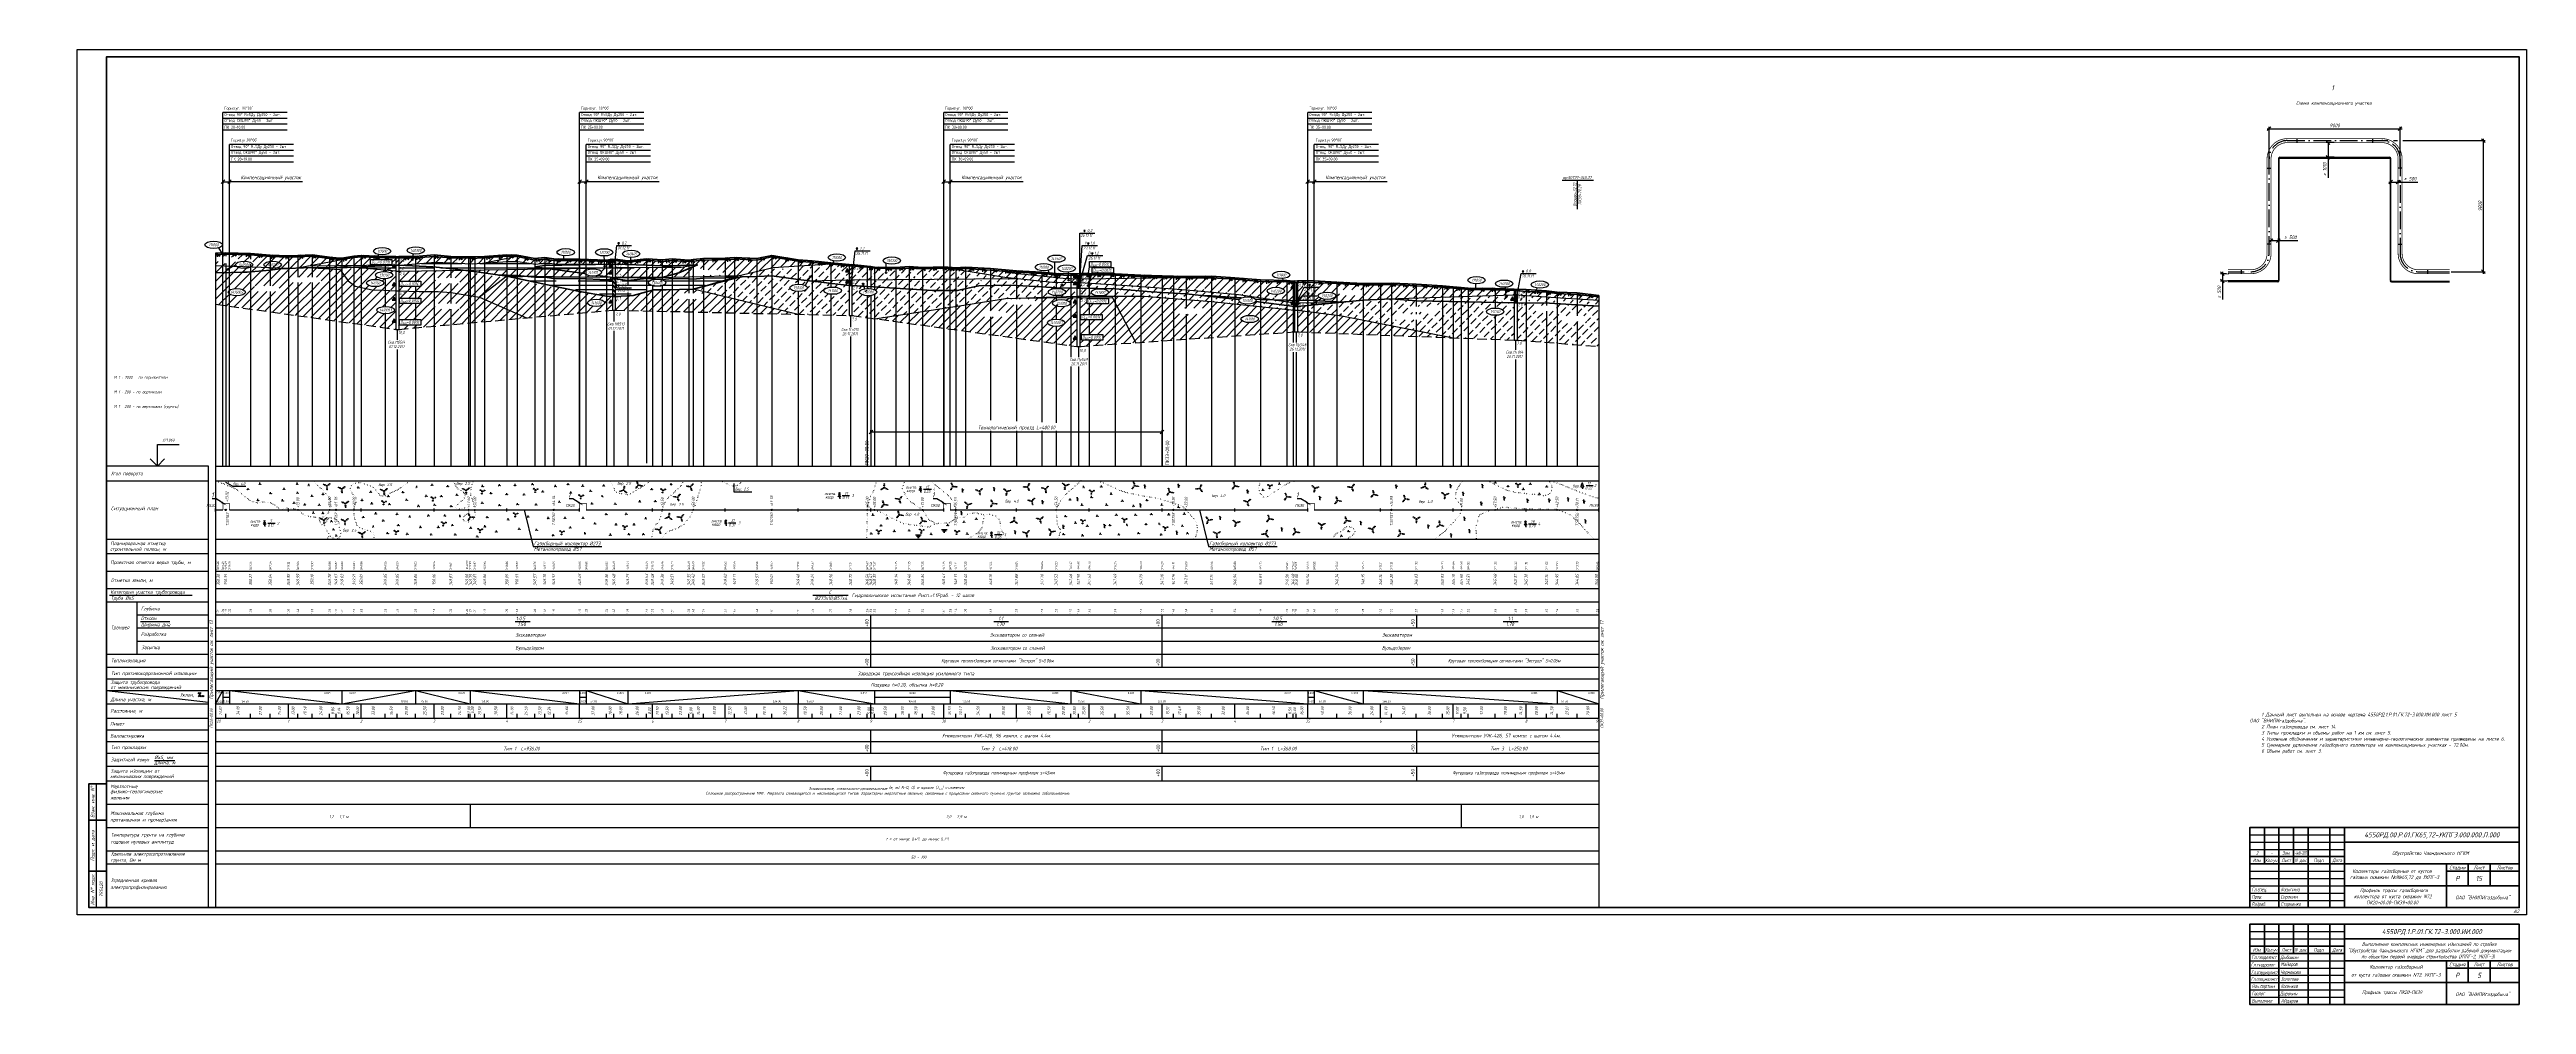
# Model space of a CAD drawing. Extents: x 0 to 1701, y -42 to 613.
import ezdxf
from ezdxf import colors
from ezdxf.entities.mleader import LeaderData, LeaderLine
from ezdxf.enums import TextEntityAlignment as Align
from ezdxf.math import Vec2, Vec3

# ---------------------------------------------------------------- set-up
doc = ezdxf.new("R2010")
doc.units = 0
for name, pattern in [('ACAD_ISO10W100', [18, 12, -3, 0, -3]), ('ИИ27003', [9.5, 6.5, -3]), ('ИИDot', [1, 0, -1])]:
    doc.linetypes.add(name, pattern=pattern)
for name, color, linetype, lineweight in [('ИИ_ГЕОЛОГИЯ_025', 7, 'Continuous', 25), ('ИИ_ГЕОЛОГИЯ_050', 7, 'Continuous', 50), ('ИИ_ОФОРМЛЕНИЕ_025', 7, 'Continuous', 25), ('ИИ_ПРОФИЛЬ_025', 7, 'Continuous', 25)]:
    doc.layers.add(name, color=color, linetype=linetype, lineweight=lineweight)
for name, color, linetype in [('ОМГ_текст', 1, 'Continuous'), ('Подвал', 7, 'Continuous'), ('Профиль', 7, 'Continuous'), ('ТХ-Л', 140, 'Continuous')]:
    doc.layers.add(name, color=color, linetype=linetype)
doc.styles.add('1', font='simplex.shx', dxfattribs={"width": 0.8, "height": 1.5})
doc.styles.add('VNIPISIMPLEXCUR', font='simplex.shx', dxfattribs={"width": 0.8, "oblique": 15})
doc.linetypes.add('ИИ27001', pattern='A,2.5,[1,3dservice.shx,S=1.85,R=180.00002,X=0,Y=0],2.5,-1', length=6)
doc.linetypes.add('ИИ27002', pattern='A,2,-0.6,[1,3dservice.shx,S=0.6,R=30.000013,X=0.9,Y=0],-0.6,[1,3dservice.shx,S=0.6,R=-30.000013,X=0.3,Y=0],-0.6,[1,3dservice.shx,S=0.6,R=209.999975,X=-0.3,Y=0],-0.6,[1,3dservice.shx,S=0.6,R=150.000007,X=-0.9,Y=0],-0.6,2', length=7)
doc.linetypes.add('ИИ27005', pattern='A,2.5,[1,3dservice.shx,S=1.85,R=180.00002,X=0,Y=0],2.5,-2,[4,3dservice.shx,S=0.5,R=0,X=0,Y=0],-2', length=9)
doc.dimstyles.new('Алекс', dxfattribs={"dimtxt": 2.5, "dimasz": 2.5, "dimexe": 1.33, "dimexo": 1, "dimgap": 1, "dimtad": 1, "dimdec": 0, "dimlfac": 100, "dimrnd": 1, "dimzin": 0, "dimdsep": 46, "dimtxsty": 'Standard', "dimblk": 'OBLIQUE', "dimcen": 2.5, "dimdle": 1.33, "dimadec": 0, "dimazin": 0, "dimtfac": 1, "dimtdec": 0, "dimtofl": 0, "dimtmove": 0, "dimatfit": 3, "dimfxl": 1, "dimtolj": 1, "dimtzin": 0, "dimarcsym": 0})
doc.dimstyles.new('ИИ-1000-м-dm$0', dxfattribs={"dimtxt": 2.5, "dimasz": 2.5, "dimexe": 1.25, "dimexo": 0, "dimgap": 1, "dimtad": 1, "dimtoh": 1, "dimzin": 1, "dimdsep": 46, "dimtxsty": 'VNIPISIMPLEXCUR', "dimblk": 'OBLIQUE', "dimcen": 2.5, "dimaunit": 1, "dimazin": 0, "dimtfac": 1, "dimtmove": 1, "dimatfit": 2, "dimfxl": 1, "dimarcsym": 0})
pattern_1 = [(0, (-26.376, -40.787), (0, 3), [])]
pattern_2 = [(45, (-26.376, -40.787), (-3, 3), [])]
pattern_3 = [(45, (-23.376, -40.787), (-3, 3), [5, -2])]
pattern_4 = [(45, (-26.376, -40.787), (-1.4142136, 1.4142136), [])]
pattern_5 = [(135, (-26.376, -40.787), (-1.4142136, -1.4142136), []), (135, (-26.5174, -40.9283), (-1.4142136, -1.4142136), []), (135, (-26.2346, -40.6455), (-1.4142136, -1.4142136), [])]

# ---------------------------------------------------------------- blocks, each defined once
blk = doc.blocks.new('ИИ14001')
at = {"color": 0}
blk.add_lwpolyline([(0, 0), (1.8, 3)], dxfattribs=at)
for centre in [(0.4, 2.5), (1.5, 0.5), (3.1, 0.5)]:
    blk.add_circle(centre, 0.5, dxfattribs=at)
blk = doc.blocks.new('ИИ04007')
at = {"color": 0, "linetype": 'Continuous', "lineweight": 25}
blk.add_lwpolyline([(-70, 0), (-70, -303), (0, -303), (0, 0), (-70, 0)], close=True, dxfattribs=at)
for points in [[(-70, -10), (0, -10)], [(-70, -50), (0, -50)], [(-70, -60), (0, -60)], [(-70, -72), (0, -72)], [(-70, -84), (0, -84)], [(-70, -93), (0, -93)], [(-70, -93), (-49, -93)], [(-67.8, -88.5), (-11.2, -88.5)], [(-49, -93), (-49, -102)], [(-49, -93), (-49, -129)], [(-49, -102), (0, -102)], [(-49, -111), (0, -111)], [(-46.6, -106.5), (-26.5, -106.5)], [(-70, -129), (0, -129)], [(-49, -120), (0, -120)], [(-70, -138), (0, -138)], [(-70, -146), (0, -146)], [(-70, -154), (0, -154)], [(-70, -154), (0, -161.9)], [(-70, -163), (0, -163)], [(-70, -173), (0, -173)], [(-70, -181), (0, -181)], [(-70, -189), (0, -189)], [(-70, -197), (0, -197)], [(-37, -202), (-23, -202)], [(-70, -206), (0, -206)], [(-70, -216), (0, -216)], [(-70, -232), (0, -232)], [(-70, -248), (0, -248)], [(-70, -264), (0, -264)], [(-70, -273), (0, -273)]]:
    blk.add_lwpolyline(points, dxfattribs=at)
at = {"color": 0, "linetype": 'Continuous', "lineweight": 25, "const_width": 0.365}
blk.add_lwpolyline([(-48, -270.5, 1), (-47.6, -270.5, 1)], format="xyb", close=True, dxfattribs=at)
at = {"color": 0, "linetype": 'Continuous', "lineweight": 25}
blk.add_blockref('ИИ14001', (-6.7, -158.3), dxfattribs=at)
at = {"color": 0, "linetype": 'Continuous', "lineweight": 25, "style": 'VNIPISIMPLEXCUR', "oblique": 15, "width": 0.8}
for s, p in [('Угол поворота', (-67, -6.2)), ('Ситуационный план', (-66.9, -30.2)), ('строительной полосы, м', (-67.4, -58.1)), ('Проектная отметка верха трубы, м', (-67.3, -67.2)), ('Планировочная отметка', (-67.3, -54.2)), ('Отметка земли, м', (-66.9, -79.5)), ('Категория участка трубопровода', (-67.3, -87.6)), ('Труба %%CxS', (-67, -91.7)), ('Глубина', (-46.3, -99)), ('Траншея', (-67, -111.9)), ('Ширина дна', (-46.3, -109.9)), ('Разработка', (-46.3, -116.5)), ('Откосы', (-46.3, -105.6)), ('Теплоизоляция', (-66.9, -134.6)), ('Засыпка', (-46, -125.6)), ('Защита трубопровода', (-67.2, -149.5)), ('от механических повреждений', (-67.2, -153)), ('Тип противокоррозионной изоляции', (-66.9, -143.4)), ('Длина участка, м', (-67.1, -161.3)), ('Расстояние, м', (-67.3, -169.2)), ('Уклон,', (-19.4, -158.2)), ('Пикет', (-67.4, -178)), ('Балластировка', (-67.4, -186.3)), ('Защитный кожух', (-67, -202.6)), ('Тип прокладки', (-67, -194.2)), ('длина, м', (-37.2, -204.6)), ('%%CxS, мм', (-37, -201.1)), ('механических повреждений', (-67.4, -214.1)), ('Мерзлотные', (-67.3, -221)), ('Защита изоляции от', (-67.2, -210.4)), ('физико-геологические', (-67.3, -224.5)), ('Максимальная глубина', (-67.3, -239.4)), ('явления', (-67.1, -228.7)), ('протаивания и промерзания', (-67.4, -243.9)), ('Температура грунта на глубине', (-67, -254.2)), ('годовых нулевых амплитуд', (-67.1, -259)), ('Удельное электросопротивление', (-67, -267.3)), ('грунта, Ом м', (-67, -271.5)), ('электропрофилирования', (-67.2, -290.2)), ('Усредненная кривая', (-66.8, -285.4))]:
    blk.add_text(s, height=2.5, dxfattribs=at).set_placement(p)
blk = doc.blocks.new('ИИ15002')
at = {"linetype": 'Continuous', "lineweight": 25}
h = blk.add_hatch(color=0, dxfattribs=at)
edge = h.paths.add_edge_path()
edge.add_arc((0, 0), 0.3, 0, 360)
at = {"color": 0, "linetype": 'Continuous', "lineweight": 25}
blk.add_circle((0, 0), 0.3, dxfattribs=at)
at = {"color": 0, "linetype": 'Continuous', "style": 'VNIPISIMPLEXCUR', "oblique": 15, "width": 0.8}
blk.add_attdef('STATIONING', (1, 1.3), '', height=2, rotation=90, dxfattribs=at)
at = {"color": 7, "linetype": 'Continuous', "style": 'VNIPISIMPLEXCUR', "oblique": 15, "width": 0.8}
blk.add_attdef('HEIGHT', text='', height=2, dxfattribs=at).set_placement((0, -1.3), align=Align.TOP_CENTER)
blk = doc.blocks.new('ИИ03А2Х4')
at = {"color": 0, "linetype": 'Continuous', "lineweight": 25}
blk.add_lwpolyline([(0, 0), (0, 594), (1682, 594), (1682, 0)], close=True, dxfattribs=at)
at = {"color": 0, "linetype": 'Continuous', "lineweight": 50}
blk.add_lwpolyline([(20, 5), (20, 589), (1677, 589), (1677, 5)], close=True, dxfattribs=at)
at = {"color": 0, "linetype": 'Continuous', "style": 'VNIPISIMPLEXCUR', "oblique": 15, "width": 0.8, "flags": 8}
blk.add_attdef('FORMAT', text='', height=2.5, dxfattribs=at).set_placement((1677, 1.25), align=Align.RIGHT)
blk = doc.blocks.new('ИИ053672А')
at = {"color": 0, "linetype": 'Continuous'}
for points in [[(1, 0.9), (0, 1.5), (-1, 0.9)], [(0.8, 2), (0, 2.5), (-0.8, 2)], [(0.7, 3.1), (0, 3.5), (-0.7, 3.1)], [(0, 3.5), (0, 0), (0.7, 0)]]:
    blk.add_lwpolyline(points, dxfattribs=at)
at = {"color": 0, "linetype": 'Continuous', "style": 'VNIPISIMPLEXCUR', "oblique": 15, "width": 0.8}
blk.add_attdef('RACE2', text='', height=2, dxfattribs=at).set_placement((-2, 1.2), align=Align.TOP_RIGHT)
blk.add_attdef('RACE1', text='', height=2, dxfattribs=at).set_placement((-2, 2.2), align=Align.RIGHT)
blk.add_attdef('HEIGHT', (2, 2.2), '', height=2, dxfattribs=at)
blk.add_attdef('THICKNESS', text='', height=2, dxfattribs=at).set_placement((2, 1.2), align=Align.TOP_LEFT)
blk.add_attdef('DISTANCE', text='', height=2, dxfattribs=at).set_placement((8.5, 1.8), align=Align.MIDDLE_LEFT)
blk = doc.blocks.new('ИИ053671А')
at = {"color": 0, "linetype": 'Continuous'}
blk.add_lwpolyline([(0, 0.9), (0.1, 0.9), (0.3, 0.9), (0.5, 0.9), (0.6, 0.9), (0.7, 0.9), (0.8, 0.9), (0.9, 1), (1, 1.1), (1, 1.2), (1, 1.2), (1, 1.3), (1, 1.4), (0.9, 1.4), (0.9, 1.5), (0.8, 1.6), (0.7, 1.7), (0.6, 1.8), (0.6, 1.8), (0.5, 1.9), (0.5, 1.9), (0.5, 2), (0.5, 2), (0.5, 2), (0.5, 2), (0.6, 2.1), (0.7, 2.2), (0.7, 2.3), (0.7, 2.4), (0.7, 2.4), (0.7, 2.5), (0.7, 2.6), (0.6, 2.6), (0.6, 2.6), (0.5, 2.7), (0.5, 2.7), (0.4, 2.8), (0.4, 2.8), (0.3, 2.8), (0.3, 2.8), (0.3, 2.8), (0.3, 2.9), (0.3, 2.9), (0.4, 2.9), (0.4, 3), (0.4, 3), (0.4, 3.1), (0.4, 3.2), (0.4, 3.2), (0.4, 3.3), (0.3, 3.4), (0.3, 3.4), (0.2, 3.4), (0.2, 3.5), (0.1, 3.5), (0.1, 3.5), (0, 3.5), (-0.1, 3.5), (-0.1, 3.5), (-0.2, 3.5), (-0.2, 3.4), (-0.3, 3.4), (-0.3, 3.4), (-0.4, 3.3), (-0.4, 3.2), (-0.4, 3.2), (-0.4, 3.1), (-0.4, 3), (-0.4, 3), (-0.4, 2.9), (-0.3, 2.9), (-0.3, 2.9), (-0.3, 2.8), (-0.3, 2.8), (-0.3, 2.8), (-0.4, 2.8), (-0.4, 2.8), (-0.5, 2.7), (-0.5, 2.7), (-0.6, 2.6), (-0.6, 2.6), (-0.7, 2.6), (-0.7, 2.5), (-0.7, 2.4), (-0.7, 2.4), (-0.7, 2.3), (-0.7, 2.2), (-0.6, 2.1), (-0.5, 2), (-0.5, 2), (-0.5, 2), (-0.5, 2), (-0.5, 1.9), (-0.5, 1.9), (-0.6, 1.8), (-0.6, 1.8), (-0.7, 1.7), (-0.8, 1.6), (-0.9, 1.5), (-0.9, 1.4), (-1, 1.4), (-1, 1.3), (-1, 1.2), (-1, 1.2), (-1, 1.1), (-0.9, 1), (-0.8, 0.9), (-0.7, 0.9), (-0.6, 0.9), (-0.5, 0.9), (-0.3, 0.9), (-0.1, 0.9)], close=True, dxfattribs=at)
blk.add_lwpolyline([(0, 0.9), (0, 0), (0.7, 0)], dxfattribs=at)
at = {"color": 0, "linetype": 'Continuous', "style": 'VNIPISIMPLEXCUR', "oblique": 15, "width": 0.8}
blk.add_attdef('RACE2', text='', height=2, dxfattribs=at).set_placement((-2, 1.2), align=Align.TOP_RIGHT)
blk.add_attdef('RACE1', text='', height=2, dxfattribs=at).set_placement((-2, 2.2), align=Align.RIGHT)
blk.add_attdef('HEIGHT', (2, 2.2), '', height=2, dxfattribs=at)
blk.add_attdef('THICKNESS', text='', height=2, dxfattribs=at).set_placement((2, 1.2), align=Align.TOP_LEFT)
blk.add_attdef('DISTANCE', text='', height=2, dxfattribs=at).set_placement((8.5, 1.8), align=Align.MIDDLE_LEFT)
blk = doc.blocks.new('ИИ25020')
at = {"color": 0, "linetype": 'Continuous', "lineweight": 25}
blk.add_ellipse((0, 0), major_axis=(-6, 0), ratio=0.416667, dxfattribs=at)
at = {"color": 0, "linetype": 'Continuous', "style": 'VNIPISIMPLEXCUR', "oblique": 15, "width": 0.75}
blk.add_attdef('INDEX', text='', height=2, dxfattribs=at).set_placement((0, 0), align=Align.MIDDLE_CENTER)
blk = doc.blocks.new('ИИ05407')
at = {"linetype": 'Continuous', "lineweight": 25}
h = blk.add_hatch(color=0, dxfattribs=at)
edge = h.paths.add_edge_path()
edge.add_arc((-0.5, 0.1), 0.1, 0, 360)
h = blk.add_hatch(color=0, dxfattribs=at)
edge = h.paths.add_edge_path()
edge.add_arc((0.5, 0.1), 0.1, 0, 360)
at = {"color": 0, "linetype": 'Continuous', "lineweight": 25}
blk.add_lwpolyline([(0, 0), (0, 1.2)], dxfattribs=at)
for centre in [(-0.5, 0.1), (0.5, 0.1)]:
    blk.add_circle(centre, 0.1, dxfattribs=at)
blk = doc.blocks.new('ИИ053951')
at = {"linetype": 'Continuous', "lineweight": 25}
h = blk.add_hatch(color=0, dxfattribs=at)
edge = h.paths.add_edge_path()
edge.add_arc((-1.4, 0.5), 0.3, 0, 360)
h = blk.add_hatch(color=0, dxfattribs=at)
edge = h.paths.add_edge_path()
edge.add_arc((1.2, 1), 0.3, 0, 360)
h = blk.add_hatch(color=0, dxfattribs=at)
edge = h.paths.add_edge_path()
edge.add_arc((0.2, -1.5), 0.3, 0, 360)
at = {"color": 0, "linetype": 'Continuous', "lineweight": 25}
for centre, radius in [((-1.4, 0.5), 0.3), ((0, 0), 0.4), ((1.2, 1), 0.3), ((0.2, -1.5), 0.3)]:
    blk.add_circle(centre, radius, dxfattribs=at)
blk = doc.blocks.new('ИИ053952')
at = {"linetype": 'Continuous', "lineweight": 25}
h = blk.add_hatch(color=0, dxfattribs=at)
edge = h.paths.add_edge_path()
edge.add_arc((-1.3, 2.1), 0.2, 0, 360)
h = blk.add_hatch(color=0, dxfattribs=at)
edge = h.paths.add_edge_path()
edge.add_arc((-0.8, 1.3), 0.3, 0, 360)
h = blk.add_hatch(color=0, dxfattribs=at)
edge = h.paths.add_edge_path()
edge.add_arc((1.5, 0), 0.3, 0, 360)
h = blk.add_hatch(color=0, dxfattribs=at)
edge = h.paths.add_edge_path()
edge.add_arc((2.5, 0.1), 0.2, 0, 360)
h = blk.add_hatch(color=0, dxfattribs=at)
edge = h.paths.add_edge_path()
edge.add_arc((-1.2, -2.2), 0.2, 0, 360)
h = blk.add_hatch(color=0, dxfattribs=at)
edge = h.paths.add_edge_path()
edge.add_arc((-0.7, -1.3), 0.3, 0, 360)
at = {"color": 0, "linetype": 'Continuous', "lineweight": 25}
for centre, radius in [((-1.3, 2.1), 0.2), ((-0.8, 1.3), 0.3), ((0, 0), 0.4), ((1.5, 0), 0.3), ((2.5, 0.1), 0.2), ((-1.2, -2.2), 0.2), ((-0.7, -1.3), 0.3)]:
    blk.add_circle(centre, radius, dxfattribs=at)
blk = doc.blocks.new('ИИ05383')
at = {"color": 0, "linetype": 'Continuous', "lineweight": 25}
for points in [[(0, 1.7), (-0.6, 2.3)], [(0.5, 0), (0, 0), (0, 2.5)], [(0, 0.8), (0.8, 1.7)]]:
    blk.add_lwpolyline(points, dxfattribs=at)
blk = doc.blocks.new('ИИ05468')
at = {"color": 0, "linetype": 'Continuous', "lineweight": 25}
for points in [[(-2, 1), (2, 1)], [(-1.25, 0), (1.25, 0)], [(-0.5, -1), (0.5, -1)]]:
    blk.add_lwpolyline(points, dxfattribs=at)
blk = doc.blocks.new('ИИ25023')
at = {"linetype": 'Continuous', "lineweight": 25}
blk.add_hatch(color=0, dxfattribs=at).paths.add_polyline_path([(1.9, 1.7), (0.8, 1.7), (1.3, 0.7)])
at = {"color": 0, "linetype": 'Continuous', "lineweight": 25, "flags": 128}
blk.add_lwpolyline([(1.9, 1.7), (0.8, 1.7), (1.3, 0.7)], close=True, dxfattribs=at)
at = {"color": 0, "linetype": 'Continuous', "style": 'VNIPISIMPLEXCUR', "oblique": 15, "width": 0.8}
for tag, p in [('UGV', (2.6, 0.7)), ('DATE', (1.3, -2.7))]:
    blk.add_attdef(tag, p, '', height=2, dxfattribs=at)
blk = doc.blocks.new('ИИ16001')
at = {"linetype": 'Continuous', "lineweight": 25}
h = blk.add_hatch(color=0, dxfattribs=at)
edge = h.paths.add_edge_path()
edge.add_arc((0, 0), 0.5, 0, 360)
at = {"color": 0, "linetype": 'Continuous', "lineweight": 25}
blk.add_circle((0, 0), 0.5, dxfattribs=at)
blk = doc.blocks.new('ИИ25004')
at = {"linetype": 'Continuous', "lineweight": 25}
blk.add_hatch(color=0, dxfattribs=at).paths.add_polyline_path([(-2.5, 0), (0, 0), (-1.2, 2.2)])
at = {"color": 0, "linetype": 'Continuous', "lineweight": 25}
blk.add_lwpolyline([(-2.5, 0), (0, 0), (-1.2, 2.2)], close=True, dxfattribs=at)
blk = doc.blocks.new('ИИ25010')
at = {"color": 0, "linetype": 'Continuous', "lineweight": 25}
for points in [[(0, 0), (3, 0), (0.5, -1), (2.5, -1), (1, -2), (2, -2), (1.5, -3), (1.5, -5)], [(4.9, -1.2), (2.8, -3.4)], [(5.5, -2.1), (3.7, -3.9)], [(6, -3), (4.6, -4.4)]]:
    blk.add_lwpolyline(points, dxfattribs=at)
blk = doc.blocks.new('ИИ02001')
at = {"color": 0, "linetype": 'Continuous', "lineweight": 50, "flags": 128}
for points in [[(0, 85), (-12, 85), (-12, 0), (0, 0)], [(-12, 60), (0, 60)], [(-12, 25), (0, 25)]]:
    blk.add_lwpolyline(points, dxfattribs=at)
at = {"color": 0, "linetype": 'Continuous', "lineweight": 25, "flags": 128}
blk.add_lwpolyline([(-7, 85), (-7, 0)], dxfattribs=at)
at = {"color": 0, "lineweight": 25, "style": 'VNIPISIMPLEXCUR', "oblique": 15, "width": 0.8}
for s, p in [('Взам. инв. N%%D', (-8.25, 72.5)), ('Подп. и дата', (-8.25, 42.5)), ('Инв. N%%d подл.', (-8.25, 12.5))]:
    blk.add_text(s, height=2.5, rotation=90, dxfattribs=at).set_placement(p, align=Align.CENTER)
at = {"color": 0, "lineweight": 25, "style": 'VNIPISIMPLEXCUR', "oblique": 15, "width": 0.8, "flags": 8}
for tag, p in [('А22', (-2.25, 72.5)), ('А20', (-2.25, 12.5))]:
    blk.add_attdef(tag, text='', height=2.5, rotation=90, dxfattribs=at).set_placement(p, align=Align.CENTER)
blk = doc.blocks.new('ИИ01001')
at = {"color": 0, "linetype": 'Continuous', "lineweight": 50, "flags": 128}
blk.add_lwpolyline([(0, 0), (-185, 0), (-185, 55), (0, 55)], close=True, dxfattribs=at)
for points in [[(-175, 35), (-175, 55)], [(-165, 0), (-165, 55)], [(-155, 35), (-155, 55)], [(-145, 0), (-145, 55)], [(-130, 0), (-130, 55)], [(-120, 0), (-120, 55)], [(-185, 40), (-120, 40)], [(-185, 35), (-120, 35)], [(-120, 45), (0, 45)], [(-120, 30), (0, 30)], [(-50, 0), (-50, 30)], [(-50, 25), (0, 25)], [(-35, 15), (-35, 30)], [(-20, 15), (-20, 30)], [(-120, 15), (0, 15)]]:
    blk.add_lwpolyline(points, dxfattribs=at)
at = {"color": 0, "linetype": 'Continuous', "lineweight": 25, "flags": 128}
for points in [[(-185, 50), (-120, 50)], [(-185, 45), (-120, 45)], [(-185, 30), (-120, 30)], [(-185, 25), (-120, 25)], [(-185, 20), (-120, 20)], [(-185, 15), (-120, 15)], [(-185, 10), (-120, 10)], [(-185, 5), (-120, 5)]]:
    blk.add_lwpolyline(points, dxfattribs=at)
at = {"color": 0, "lineweight": 25, "style": 'VNIPISIMPLEXCUR', "oblique": 15}
for s, width, p in [('Изм.', 0.7, (-180, 36.25)), ('Кол.уч.', 0.7, (-170, 36.25)), ('Лист', 0.7, (-160, 36.25)), ('N док.', 0.7, (-150, 36.25)), ('Подп.', 0.7, (-137.5, 36.25)), ('Дата', 0.7, (-125, 36.25)), ('Стадия', 0.8, (-42.5, 26.25)), ('Лист', 0.8, (-27.5, 26.25)), ('Листов', 0.8, (-10, 26.25)), ('ОАО "ВНИПИгаздобыча"', 0.8, (-25, 5.75))]:
    blk.add_text(s, height=2.5, dxfattribs=dict(at, width=width)).set_placement(p, align=Align.CENTER)
at = {"color": 0, "lineweight": 25, "style": 'VNIPISIMPLEXCUR', "oblique": 15, "flags": 8}
for tag, width, p in [('А14_3', 0.7, (-180, 51.25)), ('А16_3', 0.7, (-160, 51.25)), ('А18_3', 0.7, (-137.5, 51.25)), ('А19_3', 0.5, (-125, 51.25)), ('А14_2', 0.7, (-180, 46.25)), ('А14_1', 0.7, (-180, 41.25)), ('А16_2', 0.7, (-160, 46.25)), ('А16_1', 0.7, (-160, 41.25)), ('А18_2', 0.7, (-137.5, 46.25)), ('А18_1', 0.7, (-137.5, 41.25)), ('А19_2', 0.5, (-125, 46.25)), ('А19_1', 0.5, (-125, 41.25)), ('А2_2', 0.8, (-60, 36.25)), ('А2_1', 0.8, (-60, 41.25)), ('А3_3', 0.8, (-85, 16.25)), ('А3_2', 0.8, (-85, 21.25)), ('А3_1', 0.8, (-85, 26.25)), ('А2_3', 0.8, (-60, 31.25)), ('А4_3', 0.8, (-85, 1.25)), ('А4_2', 0.8, (-85, 6.25)), ('А4_1', 0.8, (-85, 11.25))]:
    blk.add_attdef(tag, text='', height=2.5, dxfattribs=dict(at, width=width)).set_placement(p, align=Align.CENTER)
at = {"color": 0, "lineweight": 35, "style": 'VNIPISIMPLEXCUR', "oblique": 15, "width": 0.8, "flags": 8}
for tag, p in [('А1', (-60, 48.25)), ('А6', (-42.5, 18.25)), ('А7', (-27.5, 18.25)), ('А8', (-10, 18.25))]:
    blk.add_attdef(tag, text='', height=3.5, dxfattribs=at).set_placement(p, align=Align.CENTER)
at = {"color": 0, "lineweight": 25, "style": 'VNIPISIMPLEXCUR', "oblique": 15, "width": 0.7, "flags": 8}
for tag, p in [('А10_7', (-183.75, 31.25)), ('А10_6', (-183.75, 26.25)), ('А10_5', (-183.75, 21.25)), ('А10_4', (-183.75, 16.25)), ('А11_7', (-163.75, 31.25)), ('А11_6', (-163.75, 26.25)), ('А11_5', (-163.75, 21.25)), ('А11_4', (-163.75, 16.25)), ('А10_3', (-183.75, 11.25)), ('А10_2', (-183.75, 6.25)), ('А10_1', (-183.75, 1.25)), ('А11_3', (-163.75, 11.25)), ('А11_2', (-163.75, 6.25)), ('А11_1', (-163.75, 1.25))]:
    blk.add_attdef(tag, p, '', height=2.5, dxfattribs=at)
blk = doc.blocks.new('_Oblique')
at = {"color": 0, "linetype": 'ByBlock', "lineweight": -2}
blk.add_line((-0.5, -0.5), (0.5, 0.5), dxfattribs=at)
blk = doc.blocks.new('*D24')
at = {"layer": 'Defpoints', "color": 0, "transparency": 16777216}
for p in [(1614.3, 558.6), (1524.3, 531.5), (1614.3, 531.5)]:
    blk.add_point(p, dxfattribs=at)
at = {"layer": 'ТХ-Л', "color": 0, "lineweight": -2, "transparency": 16777216}
for p, q in [((1523, 558.6), (1615.6, 558.6)), ((1524.3, 532.5), (1524.3, 560)), ((1614.3, 532.5), (1614.3, 560))]:
    blk.add_line(p, q, dxfattribs=at)
at = {"layer": 'ТХ-Л', "color": 0, "lineweight": -2, "transparency": 16777216, "xscale": 2.5, "yscale": 2.5, "zscale": 2.5, "rotation": 180}
blk.add_blockref('_Oblique', (1524.3, 558.6), dxfattribs=at)
at = {"layer": 'ТХ-Л', "color": 0, "lineweight": -2, "transparency": 16777216, "xscale": 2.5, "yscale": 2.5, "zscale": 2.5}
blk.add_blockref('_Oblique', (1614.3, 558.6), dxfattribs=at)
at = {"layer": 'ТХ-Л', "color": 0, "transparency": 16777216, "insert": (1569.3, 560.9), "char_height": 2.5, "attachment_point": 5, "style": 'VNIPISIMPLEXCUR'}
blk.add_mtext('\\A1;9000', dxfattribs=at)
blk = doc.blocks.new('*D25')
at = {"layer": 'Defpoints', "color": 0, "transparency": 16777216}
for p in [(1595.3, 550.5), (1633.3, 460.5), (1671.4, 460.5)]:
    blk.add_point(p, dxfattribs=at)
at = {"layer": 'ТХ-Л', "color": 0, "lineweight": -2, "transparency": 16777216}
for p, q in [((1596.3, 550.5), (1605.9, 550.5)), ((1609.7, 550.5), (1612.4, 550.5)), ((1616.2, 550.5), (1672.7, 550.5)), ((1671.4, 551.8), (1671.4, 459.1)), ((1634.3, 460.5), (1672.7, 460.5))]:
    blk.add_line(p, q, dxfattribs=at)
at = {"layer": 'ТХ-Л', "color": 0, "lineweight": -2, "transparency": 16777216, "xscale": 2.5, "yscale": 2.5, "zscale": 2.5}
for p, rotation in [((1671.4, 550.5), 90), ((1671.4, 460.5), 270)]:
    blk.add_blockref('_Oblique', p, dxfattribs=dict(at, rotation=rotation))
at = {"layer": 'ТХ-Л', "color": 0, "transparency": 16777216, "insert": (1669.2, 505.5), "char_height": 2.5, "attachment_point": 5, "rotation": 90, "style": 'VNIPISIMPLEXCUR'}
blk.add_mtext('\\A1;9000', dxfattribs=at)
blk = doc.blocks.new('*D20')
at = {"layer": 'Defpoints', "color": 0, "transparency": 16777216}
for p in [(1525.7, 481.8), (1530.7, 481.8), (1530.7, 479.9)]:
    blk.add_point(p, dxfattribs=at)
at = {"layer": 'ТХ-Л', "color": 0, "lineweight": -2, "transparency": 16777216}
for p, q in [((1524.3, 481.8), (1530.7, 481.8)), ((1525.7, 482.8), (1525.7, 483.2)), ((1530.7, 480.9), (1530.7, 483.2)), ((1530.7, 481.8), (1544.1, 481.8))]:
    blk.add_line(p, q, dxfattribs=at)
at = {"layer": 'ТХ-Л', "color": 0, "lineweight": -2, "transparency": 16777216, "xscale": 2.5, "yscale": 2.5, "zscale": 2.5, "rotation": 180}
blk.add_blockref('_Oblique', (1525.7, 481.8), dxfattribs=at)
at = {"layer": 'ТХ-Л', "color": 0, "lineweight": -2, "transparency": 16777216, "xscale": 2.5, "yscale": 2.5, "zscale": 2.5}
blk.add_blockref('_Oblique', (1530.7, 481.8), dxfattribs=at)
at = {"layer": 'ТХ-Л', "color": 0, "transparency": 16777216, "insert": (1538.9, 484.1), "char_height": 2.5, "attachment_point": 5, "style": 'VNIPISIMPLEXCUR'}
blk.add_mtext('\\A1;≥ 500', dxfattribs=at)
blk = doc.blocks.new('*D21')
at = {"layer": 'Defpoints', "color": 0, "transparency": 16777216}
for p in [(1492.3, 454.1), (1497.6, 459.1), (1497.6, 454.1)]:
    blk.add_point(p, dxfattribs=at)
at = {"layer": 'ТХ-Л', "color": 0, "lineweight": -2, "transparency": 16777216}
for p, q in [((1492.3, 460.4), (1492.3, 454.1)), ((1496.6, 459.1), (1490.9, 459.1)), ((1496.6, 454.1), (1490.9, 454.1)), ((1492.3, 454.1), (1492.3, 441.3))]:
    blk.add_line(p, q, dxfattribs=at)
at = {"layer": 'ТХ-Л', "color": 0, "lineweight": -2, "transparency": 16777216, "xscale": 2.5, "yscale": 2.5, "zscale": 2.5}
for p, rotation in [((1492.3, 459.1), 90), ((1492.3, 454.1), 270)]:
    blk.add_blockref('_Oblique', p, dxfattribs=dict(at, rotation=rotation))
at = {"layer": 'ТХ-Л', "color": 0, "transparency": 16777216, "insert": (1490, 446.4), "char_height": 2.5, "attachment_point": 5, "rotation": 90, "style": 'VNIPISIMPLEXCUR'}
blk.add_mtext('\\A1;≥ 500', dxfattribs=at)
blk = doc.blocks.new('*D22')
at = {"layer": 'Defpoints', "color": 0, "transparency": 16777216}
for p in [(1564.8, 549.1), (1570, 549.1), (1570, 539)]:
    blk.add_point(p, dxfattribs=at)
at = {"layer": 'ТХ-Л', "color": 0, "lineweight": -2, "transparency": 16777216}
for p, q in [((1569, 549.1), (1563.5, 549.1)), ((1564.8, 549.1), (1564.8, 537.7)), ((1569, 539), (1563.5, 539)), ((1564.8, 539), (1564.8, 525))]:
    blk.add_line(p, q, dxfattribs=at)
at = {"layer": 'ТХ-Л', "color": 0, "lineweight": -2, "transparency": 16777216, "xscale": 2.5, "yscale": 2.5, "zscale": 2.5}
for p, rotation in [((1564.8, 549.1), 90), ((1564.8, 539), 270)]:
    blk.add_blockref('_Oblique', p, dxfattribs=dict(at, rotation=rotation))
at = {"layer": 'ТХ-Л', "color": 0, "transparency": 16777216, "insert": (1562.6, 530.8), "char_height": 2.5, "attachment_point": 5, "rotation": 90, "style": 'VNIPISIMPLEXCUR'}
blk.add_mtext('\\A1;≥ 1010', dxfattribs=at)
blk = doc.blocks.new('*D23')
at = {"layer": 'Defpoints', "color": 0, "transparency": 16777216}
for p in [(1607.9, 522), (1612.9, 522), (1612.9, 520.1)]:
    blk.add_point(p, dxfattribs=at)
at = {"layer": 'ТХ-Л', "color": 0, "lineweight": -2, "transparency": 16777216}
for p, q in [((1606.6, 522), (1612.9, 522)), ((1607.9, 523), (1607.9, 523.3)), ((1612.9, 521.1), (1612.9, 523.3)), ((1612.9, 522), (1626.4, 522))]:
    blk.add_line(p, q, dxfattribs=at)
at = {"layer": 'ТХ-Л', "color": 0, "lineweight": -2, "transparency": 16777216, "xscale": 2.5, "yscale": 2.5, "zscale": 2.5, "rotation": 180}
blk.add_blockref('_Oblique', (1607.9, 522), dxfattribs=at)
at = {"layer": 'ТХ-Л', "color": 0, "lineweight": -2, "transparency": 16777216, "xscale": 2.5, "yscale": 2.5, "zscale": 2.5}
blk.add_blockref('_Oblique', (1612.9, 522), dxfattribs=at)
at = {"layer": 'ТХ-Л', "color": 0, "transparency": 16777216, "insert": (1621.2, 524.3), "char_height": 2.5, "attachment_point": 5, "style": 'VNIPISIMPLEXCUR'}
blk.add_mtext('\\A1;≥ 500', dxfattribs=at)
blk = doc.blocks.new('*D28')
at = {"layer": 'Defpoints', "color": 0, "transparency": 16777216}
for p in [(119.1, 522.4), (123.6, 522.4), (123.6, 522.2)]:
    blk.add_point(p, dxfattribs=at)
at = {"layer": 'ТХ-Л', "color": 0, "lineweight": -2, "transparency": 16777216}
for p, q in [((119.1, 522.4), (119.1, 521)), ((119.1, 522.2), (123.6, 522.2)), ((123.6, 522.4), (123.6, 521)), ((173.7, 522.2), (123.6, 522.2))]:
    blk.add_line(p, q, dxfattribs=at)
at = {"layer": 'ТХ-Л', "color": 0, "lineweight": -2, "transparency": 16777216, "xscale": 2.5, "yscale": 2.5, "zscale": 2.5, "rotation": 180}
blk.add_blockref('_Oblique', (119.1, 522.2), dxfattribs=at)
at = {"layer": 'ТХ-Л', "color": 0, "lineweight": -2, "transparency": 16777216, "xscale": 2.5, "yscale": 2.5, "zscale": 2.5}
blk.add_blockref('_Oblique', (123.6, 522.2), dxfattribs=at)
at = {"layer": 'ТХ-Л', "color": 0, "transparency": 16777216, "insert": (151.9, 524.9), "char_height": 2.5, "attachment_point": 5, "style": 'VNIPISIMPLEXCUR'}
blk.add_mtext('Компенсационный участок', dxfattribs=at)
blk = doc.blocks.new('*D29')
at = {"layer": 'Defpoints', "color": 0, "transparency": 16777216}
for p in [(364.1, 522.4), (368.6, 522.4), (368.6, 522.2)]:
    blk.add_point(p, dxfattribs=at)
at = {"layer": 'ТХ-Л', "color": 0, "lineweight": -2, "transparency": 16777216}
for p, q in [((364.1, 522.4), (364.1, 521)), ((364.1, 522.2), (368.6, 522.2)), ((368.6, 522.4), (368.6, 521)), ((418.7, 522.2), (368.6, 522.2))]:
    blk.add_line(p, q, dxfattribs=at)
at = {"layer": 'ТХ-Л', "color": 0, "lineweight": -2, "transparency": 16777216, "xscale": 2.5, "yscale": 2.5, "zscale": 2.5, "rotation": 180}
blk.add_blockref('_Oblique', (364.1, 522.2), dxfattribs=at)
at = {"layer": 'ТХ-Л', "color": 0, "lineweight": -2, "transparency": 16777216, "xscale": 2.5, "yscale": 2.5, "zscale": 2.5}
blk.add_blockref('_Oblique', (368.6, 522.2), dxfattribs=at)
at = {"layer": 'ТХ-Л', "color": 0, "transparency": 16777216, "insert": (396.9, 524.9), "char_height": 2.5, "attachment_point": 5, "style": 'VNIPISIMPLEXCUR'}
blk.add_mtext('Компенсационный участок', dxfattribs=at)
blk = doc.blocks.new('*D30')
at = {"layer": 'Defpoints', "color": 0, "transparency": 16777216}
for p in [(614.1, 522.4), (618.6, 522.4), (618.6, 522.2)]:
    blk.add_point(p, dxfattribs=at)
at = {"layer": 'ТХ-Л', "color": 0, "lineweight": -2, "transparency": 16777216}
for p, q in [((614.1, 522.4), (614.1, 521)), ((614.1, 522.2), (618.6, 522.2)), ((618.6, 522.4), (618.6, 521)), ((668.7, 522.2), (618.6, 522.2))]:
    blk.add_line(p, q, dxfattribs=at)
at = {"layer": 'ТХ-Л', "color": 0, "lineweight": -2, "transparency": 16777216, "xscale": 2.5, "yscale": 2.5, "zscale": 2.5, "rotation": 180}
blk.add_blockref('_Oblique', (614.1, 522.2), dxfattribs=at)
at = {"layer": 'ТХ-Л', "color": 0, "lineweight": -2, "transparency": 16777216, "xscale": 2.5, "yscale": 2.5, "zscale": 2.5}
blk.add_blockref('_Oblique', (618.6, 522.2), dxfattribs=at)
at = {"layer": 'ТХ-Л', "color": 0, "transparency": 16777216, "insert": (646.9, 524.9), "char_height": 2.5, "attachment_point": 5, "style": 'VNIPISIMPLEXCUR'}
blk.add_mtext('Компенсационный участок', dxfattribs=at)
blk = doc.blocks.new('*D31')
at = {"layer": 'Defpoints', "color": 0, "transparency": 16777216}
for p in [(864.1, 522.4), (868.6, 522.4), (868.6, 522.2)]:
    blk.add_point(p, dxfattribs=at)
at = {"layer": 'ТХ-Л', "color": 0, "lineweight": -2, "transparency": 16777216}
for p, q in [((864.1, 522.4), (864.1, 521)), ((864.1, 522.2), (868.6, 522.2)), ((868.6, 522.4), (868.6, 521)), ((918.7, 522.2), (868.6, 522.2))]:
    blk.add_line(p, q, dxfattribs=at)
at = {"layer": 'ТХ-Л', "color": 0, "lineweight": -2, "transparency": 16777216, "xscale": 2.5, "yscale": 2.5, "zscale": 2.5, "rotation": 180}
blk.add_blockref('_Oblique', (864.1, 522.2), dxfattribs=at)
at = {"layer": 'ТХ-Л', "color": 0, "lineweight": -2, "transparency": 16777216, "xscale": 2.5, "yscale": 2.5, "zscale": 2.5}
blk.add_blockref('_Oblique', (868.6, 522.2), dxfattribs=at)
at = {"layer": 'ТХ-Л', "color": 0, "transparency": 16777216, "insert": (896.9, 524.9), "char_height": 2.5, "attachment_point": 5, "style": 'VNIPISIMPLEXCUR'}
blk.add_mtext('Компенсационный участок', dxfattribs=at)
blk = doc.blocks.new('*D36')
at = {"layer": 'Defpoints', "color": 0, "transparency": 16777216}
for p in [(564.1, 350.5), (764.1, 350.5), (764.1, 327)]:
    blk.add_point(p, dxfattribs=at)
at = {"layer": 'ИИ_ГЕОЛОГИЯ_025', "color": 0, "lineweight": -2, "transparency": 16777216}
for p, q in [((564.1, 350.5), (564.1, 351.8)), ((564.1, 350.5), (764.1, 350.5)), ((764.1, 327), (764.1, 351.8))]:
    blk.add_line(p, q, dxfattribs=at)
at = {"layer": 'ИИ_ГЕОЛОГИЯ_025', "color": 0, "lineweight": -2, "transparency": 16777216, "xscale": 2.5, "yscale": 2.5, "zscale": 2.5, "rotation": 180}
blk.add_blockref('_Oblique', (564.1, 350.5), dxfattribs=at)
at = {"layer": 'ИИ_ГЕОЛОГИЯ_025', "color": 0, "lineweight": -2, "transparency": 16777216, "xscale": 2.5, "yscale": 2.5, "zscale": 2.5}
blk.add_blockref('_Oblique', (764.1, 350.5), dxfattribs=at)
at = {"layer": 'ИИ_ГЕОЛОГИЯ_025', "color": 0, "transparency": 16777216, "insert": (664.1, 353.2), "char_height": 2.5, "attachment_point": 5, "style": 'VNIPISIMPLEXCUR'}
blk.add_mtext('Технологический проезд L=400.00', dxfattribs=at)

msp = doc.modelspace()

# ---------------------------------------------------------------- hatches: boundary and pattern name
at = {"layer": 'ИИ_ГЕОЛОГИЯ_025'}
h = msp.add_hatch(dxfattribs=at)
h.set_pattern_fill('ИИ_СУГЛИНОК', color=256, pattern_type=2)
h.set_pattern_definition(pattern_2)
edge = h.paths.add_edge_path()
edge.add_ellipse((120.975, 468.663), major_axis=(-6, 0), ratio=0.41666667, start_angle=270, end_angle=450, ccw=False)
edge.add_line((120.975, 471.163), (120.975, 472.425))
edge.add_line((120.975, 472.425), (119.048, 472.356))
edge.add_arc((118.822, 472.801), 0.5, 247.229843, 296.91421, ccw=False)
edge.add_line((118.628, 472.34), (114.065, 472.175))
edge.add_line((114.065, 472.175), (114.065, 464.675))
edge.add_line((114.065, 464.675), (120.975, 464.427))
edge.add_line((120.975, 464.427), (120.975, 466.163))
edge = h.paths.add_edge_path()
edge.add_line((138.065, 472.025), (120.975, 472.425))
edge.add_line((120.975, 472.425), (120.975, 471.163))
edge.add_ellipse((120.975, 468.663), major_axis=(-6, 0), ratio=0.41666667, start_angle=90, end_angle=270, ccw=False)
edge.add_line((120.975, 466.163), (120.975, 464.427))
edge.add_line((120.975, 464.427), (125.653, 464.259))
edge.add_line((125.653, 464.259), (128.461, 466.119))
edge.add_ellipse((133.646, 467.377), major_axis=(-6, 0), ratio=0.41666667, start_angle=222.575107, end_angle=390.213981, ccw=False)
edge.add_line((138.065, 469.069), (138.065, 472.025))
h = msp.add_hatch(dxfattribs=at)
h.set_pattern_fill('ИИ_СУГЛИНОК', color=256, pattern_type=2)
h.set_pattern_definition(pattern_2)
h.paths.add_polyline_path([(120.975, 464.006), (114.065, 464.019), (114.065, 459.675), (120.975, 459.866)])
h.paths.add_polyline_path([(138.065, 463.813), (133.37, 463.981), (125.258, 463.997), (122.885, 462.426, -0.14731407), (122.968, 462.149, -1), (121.968, 462.149, -0.74320184), (122.885, 462.426), (125.258, 463.997), (120.975, 464.006), (120.975, 459.866), (138.065, 460.518)])
h.paths.add_polyline_path([(151.565, 463.328), (138.065, 463.813), (138.065, 460.518), (151.565, 461.579)])
h.paths.add_polyline_path([(164.065, 462.878), (151.565, 463.328), (151.565, 461.579), (159.968, 462.738)])
h = msp.add_hatch(dxfattribs=at)
h.set_pattern_fill('ИИ_СУГЛИНОК', color=256, pattern_type=2)
h.set_pattern_definition(pattern_2)
h.paths.add_polyline_path([(120.975, 459.866), (114.065, 459.675), (114.065, 455.218), (120.975, 455.526)])
h.paths.add_polyline_path([(138.065, 457.309), (138.065, 460.463), (135.816, 460.277), (120.975, 459.866), (120.975, 455.526), (128.045, 455.84)])
h.paths.add_polyline_path([(151.565, 459.966), (151.565, 461.579), (138.065, 460.463), (138.065, 457.309), (140.525, 457.67)])
h.paths.add_polyline_path([(164.065, 461.423), (164.065, 462.758), (158.384, 462.519), (151.565, 461.579), (151.565, 459.966), (152.553, 460.171)])
h.paths.add_polyline_path([(170.565, 462.122), (170.565, 463.031), (164.065, 462.758), (164.065, 461.423), (166.043, 461.638)])
h.paths.add_polyline_path([(120.975, 455.526), (114.065, 455.218), (114.065, 438.175), (120.975, 437.212)])
h.paths.add_polyline_path([(138.065, 457.309), (128.045, 455.84), (120.975, 455.526), (120.975, 437.212), (138.065, 434.83)])
edge = h.paths.add_edge_path(flags=16)
edge.add_ellipse((128.578, 446.45), major_axis=(-6, 0), ratio=0.41666667, start_angle=0, end_angle=360)
h.paths.add_polyline_path([(151.565, 459.966), (140.525, 457.67), (138.065, 457.309), (138.065, 434.83), (151.565, 432.948), (151.565, 446.835), (140.859, 446.835), (140.859, 450.762), (151.565, 450.762)])
h.paths.add_polyline_path([(164.065, 461.423), (152.553, 460.171), (151.565, 459.966), (151.565, 450.762), (157.662, 450.762), (157.662, 446.835), (151.565, 446.835), (151.565, 432.948), (164.065, 431.206)])
h.paths.add_polyline_path([(170.565, 462.122), (166.043, 461.638), (164.065, 461.423), (164.065, 431.206), (170.565, 430.3), (170.565, 453.009), (167.427, 453.009), (167.427, 456.835), (170.565, 456.835)])
h.paths.add_polyline_path([(123.265, 445.084), (133.623, 444.816), (134.426, 447.816), (124.069, 448.084)], flags=24)
h = msp.add_hatch(dxfattribs=at)
h.set_pattern_fill('ИИ_СУГЛИНОК', color=256, pattern_type=2)
h.set_pattern_definition(pattern_2)
edge = h.paths.add_edge_path()
edge.add_line((148.435, 471.142), (138.065, 472.025))
edge.add_line((138.065, 472.025), (138.065, 469.069))
edge.add_ellipse((133.646, 467.377), major_axis=(-6, 0), ratio=0.41666667, start_angle=137.424893, end_angle=222.575107, ccw=False)
edge.add_line((138.065, 465.686), (138.065, 463.972))
edge.add_line((138.065, 463.972), (151.1, 463.947))
edge.add_line((151.1, 463.947), (151.565, 463.949))
edge.add_line((151.565, 463.949), (151.565, 470.875))
edge.add_line((151.565, 470.875), (148.435, 471.142))
edge.add_line((148.435, 471.142), (147.483, 468.063))
edge.add_arc((147.336, 467.585), 0.5, 0, 72.830277, ccw=False)
edge.add_arc((147.336, 467.585), 0.5, -180, 0, ccw=False)
edge.add_arc((147.336, 467.585), 0.5, 72.830277, 180, ccw=False)
edge.add_line((147.483, 468.063), (148.435, 471.142))
h.paths.add_polyline_path([(164.065, 470.425), (162.124, 470.495), (161.979, 470.496), (161.985, 470.5), (152.501, 470.842), (152.236, 470.844), (152.246, 470.851), (151.565, 470.875), (151.565, 463.949), (164.065, 464.022)])
h.paths.add_polyline_path([(170.565, 470.625), (164.224, 470.43), (164.065, 470.274), (164.065, 464.022), (170.565, 464.06)])
h.paths.add_polyline_path([(200.815, 468.825), (196.745, 469.025), (192.315, 469.575), (192.038, 469.612), (180.315, 471.175), (170.565, 470.625), (170.565, 464.06), (175.791, 464.09)])
h = msp.add_hatch(dxfattribs=at)
h.set_pattern_fill('ИИ_СУГЛИНОК', color=256, pattern_type=2)
h.set_pattern_definition(pattern_2)
h.paths.add_polyline_path([(151.565, 463.949), (151.565, 463.328), (164.065, 462.878), (164.065, 464.022)])
h.paths.add_polyline_path([(164.065, 464.022), (164.065, 462.878), (170.565, 463.101), (170.565, 464.06)])
h.paths.add_polyline_path([(175.791, 464.09), (170.565, 464.06), (170.565, 463.101)])
h = msp.add_hatch(dxfattribs=at)
h.set_pattern_fill('ИИ_СУГЛИНОК', color=256, pattern_type=2)
h.set_pattern_definition(pattern_2)
h.paths.add_polyline_path([(180.315, 462.86), (178.026, 462.92), (170.565, 462.122), (170.565, 456.835), (180.315, 456.835)])
h = msp.add_hatch(dxfattribs=at)
h.set_pattern_fill('ИИ_СУГЛИНОК', color=256, pattern_type=2)
h.set_pattern_definition(pattern_2)
h.paths.add_polyline_path([(192.315, 467.217), (180.315, 464.946), (180.315, 464.42), (192.315, 464.525)])
h.paths.add_polyline_path([(196.745, 468.055), (192.315, 467.217), (192.315, 464.525), (196.745, 464.564)])
h.paths.add_polyline_path([(200.815, 468.825), (196.745, 468.055), (196.745, 464.564), (200.815, 464.6)])
h.paths.add_polyline_path([(209.065, 470.225), (202.004, 469.027), (201.998, 469.01), (201.503, 468.939), (201.508, 468.943), (200.815, 468.825), (200.815, 464.6), (209.065, 464.673)])
h.paths.add_polyline_path([(214.065, 470.725), (209.065, 470.225), (209.065, 464.673), (214.065, 464.717)])
h.paths.add_polyline_path([(220.527, 468.914), (222.659, 468.914), (222.687, 469.798), (222.953, 470.29), (222.454, 470.306), (222.473, 470.318), (214.065, 470.725), (214.065, 464.717), (230.565, 464.862), (230.565, 465.159), (220.527, 465.159)])
h = msp.add_hatch(dxfattribs=at)
h.set_pattern_fill('ИИ_СУГЛИНОК', color=256, pattern_type=2)
h.set_pattern_definition(pattern_2)
h.paths.add_polyline_path([(186.641, 456.835), (186.641, 453.009), (180.315, 453.009), (180.315, 428.94), (192.315, 427.268), (192.315, 462.428), (188.594, 462.644), (180.315, 462.86), (180.315, 456.835)])
h.paths.add_polyline_path([(196.745, 469.025), (192.987, 469.492), (192.985, 469.488), (192.488, 469.539), (192.51, 469.551), (192.315, 469.575), (192.315, 467.217), (196.745, 468.055)])
h = msp.add_hatch(dxfattribs=at)
h.set_pattern_fill('ИИ_СУГЛИНОК', color=256, pattern_type=2)
h.set_pattern_definition(pattern_2)
h.paths.add_polyline_path([(192.315, 464.186), (180.315, 464.117), (180.315, 463.409), (192.315, 463.247)])
h.paths.add_polyline_path([(192.315, 463.247), (180.315, 463.409), (180.315, 463.058), (184.148, 462.76), (192.315, 462.547)])
h.paths.add_polyline_path([(196.745, 464.212), (192.315, 464.186), (192.315, 463.247), (196.745, 463.188)])
h.paths.add_polyline_path([(196.745, 462.431), (192.315, 462.547), (192.315, 462.126), (193.632, 462.024), (196.745, 459.922)])
h.paths.add_polyline_path([(200.815, 461.539), (200.329, 462.338), (196.745, 462.431), (196.745, 459.922), (200.815, 457.173)])
h.paths.add_polyline_path([(200.815, 461.539), (200.815, 457.173), (205.044, 454.317), (209.065, 451.281), (209.065, 452.18), (207.006, 453.187), (204.258, 455.872)])
h.paths.add_polyline_path([(200.815, 464.204), (200.474, 464.234), (196.745, 464.212), (196.745, 463.188), (199.691, 463.148), (200.815, 463.2)])
h.paths.add_polyline_path([(200.815, 463.2), (199.691, 463.148), (196.745, 463.188), (196.745, 462.431), (200.329, 462.338), (200.815, 462.361)])
h = msp.add_hatch(dxfattribs=at)
h.set_pattern_fill('ИИ_СУГЛИНОК', color=256, pattern_type=2)
h.set_pattern_definition(pattern_2)
h.paths.add_polyline_path([(196.745, 459.922), (193.632, 462.024), (192.315, 462.126), (192.315, 427.268), (196.745, 426.65)])
h.paths.add_polyline_path([(200.815, 457.173), (196.745, 459.922), (196.745, 426.65), (200.815, 426.083)])
h.paths.add_polyline_path([(209.065, 451.281), (205.044, 454.317), (200.815, 457.173), (200.815, 426.083), (209.065, 424.933)])
h.paths.add_polyline_path([(214.065, 449.774), (209.87, 450.673), (209.065, 451.281), (209.065, 424.933), (214.065, 424.236)])
h.paths.add_polyline_path([(229.495, 447.726), (221.613, 448.155), (214.065, 449.774), (214.065, 424.236), (237.815, 420.925), (237.815, 425.925), (235.315, 425.925), (236.565, 428.09), (237.815, 425.925), (237.815, 440.925), (235.315, 440.925), (236.565, 443.09), (237.815, 440.925), (237.815, 447.425)])
edge = h.paths.add_edge_path(flags=16)
edge.add_ellipse((230.815, 434.175), major_axis=(-6, 0), ratio=0.41666667, start_angle=0, end_angle=360)
h.paths.add_polyline_path([(226.353, 435.315), (235.756, 435.315), (235.756, 433.035), (226.353, 433.035)], flags=0)
edge = h.paths.add_edge_path()
edge.add_line((236.565, 443.09), (237.815, 440.925))
edge.add_line((237.815, 440.925), (237.815, 447.425))
edge.add_line((237.815, 447.425), (230.565, 447.687))
edge.add_line((230.565, 447.687), (230.565, 436.673))
edge.add_ellipse((230.815, 434.175), major_axis=(-6, 0), ratio=0.41666667, start_angle=87.611985, end_angle=272.388015, ccw=False)
edge.add_line((230.565, 431.677), (230.565, 421.936))
edge.add_line((230.565, 421.936), (237.815, 420.925))
edge.add_line((237.815, 420.925), (237.815, 425.925))
edge.add_line((237.815, 425.925), (235.315, 425.925))
edge.add_line((235.315, 425.925), (236.565, 428.09))
edge.add_line((236.565, 428.09), (237.815, 425.925))
edge.add_line((237.815, 425.925), (237.815, 440.925))
edge.add_line((237.815, 440.925), (235.315, 440.925))
edge.add_line((235.315, 440.925), (236.565, 443.09))
h = msp.add_hatch(dxfattribs=at)
h.set_pattern_fill('ИИ_ГЛИНА', color=256, pattern_type=2)
h.set_pattern_definition(pattern_1)
h.paths.add_polyline_path([(209.065, 464.284), (200.815, 464.236), (200.815, 464.204), (208.235, 463.546), (209.065, 463.585)])
h.paths.add_polyline_path([(214.065, 463.818), (214.065, 464.313), (209.065, 464.284), (209.065, 463.585)])
h.paths.add_polyline_path([(230.565, 464.279), (224.421, 464.301), (214.065, 463.818), (214.065, 463.03), (214.355, 463.004), (230.565, 463.774)])
h.paths.add_polyline_path([(237.815, 463.425), (235.315, 463.425), (235.585, 463.894), (233.085, 463.894), (230.565, 463.774), (230.565, 461.568), (231.766, 461.461), (233.125, 462.376, -0.14917841), (233.04, 462.655, -1), (234.04, 462.655, -0.7403738), (233.125, 462.376), (231.766, 461.461), (237.815, 460.925)])
h = msp.add_hatch(dxfattribs=at)
h.set_pattern_fill('ИИ_СУГЛИНОК', color=256, pattern_type=2)
h.set_pattern_definition(pattern_2)
h.paths.add_polyline_path([(209.065, 462.753), (200.815, 462.361), (200.815, 461.539), (204.258, 455.872), (207.006, 453.187), (209.065, 452.18)])
h.paths.add_polyline_path([(214.065, 462.99), (209.065, 462.753), (209.065, 452.18), (211.427, 451.024), (214.065, 450.446)])
edge = h.paths.add_edge_path()
edge.add_ellipse((229.827, 458.172), major_axis=(-6, 0), ratio=0.41666667, start_angle=262.937943, end_angle=457.062057, ccw=False)
edge.add_line((230.565, 460.653), (230.565, 461.568))
edge.add_line((230.565, 461.568), (214.355, 463.004))
edge.add_line((214.355, 463.004), (214.065, 462.99))
edge.add_line((214.065, 462.99), (214.065, 450.446))
edge.add_line((214.065, 450.446), (220.302, 449.077))
edge.add_line((220.302, 449.077), (229.224, 448.485))
edge.add_line((229.224, 448.485), (230.565, 448.373))
edge.add_line((230.565, 448.373), (230.565, 455.691))
edge = h.paths.add_edge_path(flags=16)
edge.add_ellipse((223.603, 452.752), major_axis=(-6, 0), ratio=0.41666667, start_angle=0, end_angle=360)
h.paths.add_polyline_path([(219.326, 451.386), (227.611, 451.118), (228.415, 454.118), (220.13, 454.386)], flags=8)
h = msp.add_hatch(dxfattribs=at)
h.set_pattern_fill('ИИ_СУГЛИНОК', color=256, pattern_type=2)
h.set_pattern_definition(pattern_2)
h.paths.add_polyline_path([(230.565, 448.373), (229.224, 448.485), (220.302, 449.077), (214.065, 450.446), (214.065, 449.774), (221.613, 448.155), (229.495, 447.726), (230.565, 447.687)])
h.paths.add_polyline_path([(209.065, 452.18), (209.065, 451.281), (209.87, 450.673), (214.065, 449.774), (214.065, 450.446), (211.427, 451.024)])
edge = h.paths.add_edge_path()
edge.add_line((236.565, 453.09), (237.815, 450.925))
edge.add_line((237.815, 450.925), (237.815, 460.925))
edge.add_line((237.815, 460.925), (231.766, 461.461))
edge.add_line((231.766, 461.461), (230.565, 460.653))
edge.add_ellipse((229.827, 458.172), major_axis=(-6, 0), ratio=0.41666667, start_angle=97.062057, end_angle=262.937943, ccw=False)
edge.add_line((230.565, 455.691), (230.565, 448.373))
edge.add_line((230.565, 448.373), (237.815, 447.77))
edge.add_line((237.815, 447.77), (237.815, 450.925))
edge.add_line((237.815, 450.925), (235.315, 450.925))
edge.add_line((235.315, 450.925), (236.565, 453.09))
h = msp.add_hatch(dxfattribs=at)
h.set_pattern_fill('ИИ_ГЛИНА', color=256, pattern_type=2)
h.set_pattern_definition(pattern_1)
h.paths.add_polyline_path([(230.565, 463.774), (214.355, 463.004), (230.565, 461.568)])
h = msp.add_hatch(dxfattribs=at)
h.set_pattern_fill('ИИ_СУГЛИНОК', color=256, pattern_type=2)
h.set_pattern_definition(pattern_2)
h.paths.add_polyline_path([(230.565, 469.925), (225.489, 470.171, -0.28299361), (224.966, 470.197), (222.956, 470.294), (222.687, 469.798), (222.659, 468.914), (230.565, 468.914)])
h.paths.add_polyline_path([(237.815, 469.925), (230.565, 469.925), (230.565, 468.914), (235.131, 468.914), (235.131, 465.159), (230.565, 465.159), (230.565, 464.862), (237.815, 464.925)])
h = msp.add_hatch(dxfattribs=at)
h.set_pattern_fill('ИИ_КОНСИСТЕНЦИЯ_04', color=256, pattern_type=2)
h.set_pattern_definition(pattern_4)
h.paths.add_polyline_path([(239.815, 469.925), (237.815, 469.925), (237.815, 464.925), (239.815, 464.925)])
h = msp.add_hatch(dxfattribs=at)
h.set_pattern_fill('ИИ_ГЛИНА', color=256, pattern_type=2)
h.set_pattern_definition(pattern_1)
h.paths.add_polyline_path([(251.315, 464.356), (239.815, 464.925), (239.815, 460.925), (240.815, 460.925), (251.315, 461.08)])
h.paths.add_polyline_path([(251.315, 465.856), (240.815, 464.925), (239.815, 464.925), (251.315, 464.356)])
h.paths.add_polyline_path([(264.065, 466.986), (251.315, 465.856), (251.315, 464.356), (254.565, 464.195), (258.96, 464.179), (264.065, 464.136)])
h.paths.add_polyline_path([(264.065, 462.939), (251.315, 463.357), (251.315, 461.08), (264.065, 461.268)])
h.paths.add_polyline_path([(263.189, 463.768), (254.565, 464.195), (251.315, 464.206), (251.315, 463.357), (264.065, 462.939), (264.065, 463.679)])
h.paths.add_polyline_path([(239.41, 461.043), (243.649, 460.724), (244.606, 464.295), (240.367, 464.614)], flags=9)
h = msp.add_hatch(dxfattribs=at)
h.set_pattern_fill('ИИ_СУГЛИНОК', color=256, pattern_type=2)
h.set_pattern_definition(pattern_2)
h.paths.add_polyline_path([(251.315, 461.08), (240.815, 460.925), (239.815, 460.925), (239.815, 447.603), (240.318, 447.561), (251.315, 447.561), (251.315, 450.263), (240.381, 450.263), (240.381, 454.018), (251.315, 454.018)])
h.paths.add_polyline_path([(264.065, 461.268), (251.315, 461.08), (251.315, 454.018), (254.985, 454.018), (254.985, 450.263), (251.315, 450.263), (251.315, 447.561), (253.723, 447.561), (264.065, 447.561)])
h.paths.add_polyline_path([(275.565, 461.438), (264.065, 461.268), (264.065, 447.561), (264.354, 447.561), (273.578, 447.465), (275.565, 447.187), (275.565, 452.283), (264.993, 452.283), (264.993, 456.211), (275.565, 456.211)])
h.paths.add_polyline_path([(239.41, 457.346), (243.953, 457.027), (244.91, 460.599), (240.367, 460.918)], flags=9)
h = msp.add_hatch(dxfattribs=at)
h.set_pattern_fill('ИИ_СУГЛИНОК', color=256, pattern_type=2)
h.set_pattern_definition(pattern_2)
h.paths.add_polyline_path([(251.315, 469.975), (249.336, 469.967), (249.183, 469.171, -0.35974669), (249.589, 468.68, -1), (248.589, 468.68, -0.47086219), (249.183, 469.171), (249.336, 469.967), (239.815, 469.925), (239.815, 464.925), (240.815, 464.925), (251.315, 465.856)])
h.paths.add_polyline_path([(264.065, 470.975), (252.496, 470.068), (252.493, 470.059), (251.994, 470.023), (252.002, 470.029), (251.315, 469.975), (251.315, 465.856), (264.065, 466.986)])
h.paths.add_polyline_path([(275.565, 470.025), (273.286, 470.213), (273.279, 470.201), (272.78, 470.229), (272.818, 470.252), (264.065, 470.975), (264.065, 466.986), (265.103, 467.078), (275.565, 466.575)])
h.paths.add_polyline_path([(239.549, 466.436), (244.092, 466.117), (245.049, 469.689), (240.506, 470.008)], flags=9)
h = msp.add_hatch(dxfattribs=at)
h.set_pattern_fill('ИИ_ГЛИНА', color=256, pattern_type=2)
h.set_pattern_definition(pattern_1)
h.paths.add_polyline_path([(275.565, 466.575), (265.103, 467.078), (264.065, 466.986), (264.065, 464.136), (275.565, 464.038)])
h.paths.add_polyline_path([(275.565, 464.038), (264.065, 464.136), (264.065, 463.679), (275.565, 462.519)])
h.paths.add_polyline_path([(264.676, 462.919), (264.065, 462.939), (264.065, 461.268), (275.565, 461.438), (275.565, 461.712)])
h = msp.add_hatch(dxfattribs=at)
h.set_pattern_fill('ИИ_СУГЛИНОК', color=256, pattern_type=2)
h.set_pattern_definition(pattern_2)
h.paths.add_polyline_path([(287.815, 469.675), (281.625, 469.852), (281.615, 469.835), (281.116, 469.864), (281.121, 469.867), (275.565, 470.025), (275.565, 466.575), (287.815, 465.987)])
h.paths.add_polyline_path([(288.815, 469.625), (287.815, 469.675), (287.815, 465.987), (288.815, 465.938)])
h.paths.add_polyline_path([(292.065, 469.725), (288.815, 469.625), (288.815, 465.938), (290.181, 465.873), (292.065, 465.993)])
h.paths.add_polyline_path([(298.815, 469.975), (292.065, 469.725), (292.065, 465.993), (298.815, 466.425)])
h.paths.add_polyline_path([(314.065, 469.441), (314.065, 471.125), (308.584, 470.712), (308.437, 470.697), (308.442, 470.701), (298.815, 469.975), (298.815, 466.425)])
h.paths.add_polyline_path([(316.437, 470.546), (316.699, 471.012), (314.065, 471.125), (314.065, 469.441), (316.407, 469.904)])
h = msp.add_hatch(dxfattribs=at)
h.set_pattern_fill('ИИ_ГЛИНА', color=256, pattern_type=2)
h.set_pattern_definition(pattern_1)
h.paths.add_polyline_path([(287.815, 465.987), (275.565, 466.575), (275.565, 464.038), (287.815, 463.934)])
h.paths.add_polyline_path([(287.815, 463.934), (275.565, 464.038), (275.565, 462.519), (276.838, 462.39), (283.691, 461.558), (287.815, 461.619)])
h = msp.add_hatch(dxfattribs=at)
h.set_pattern_fill('ИИ_СУГЛИНОК', color=256, pattern_type=2)
h.set_pattern_definition(pattern_2)
h.paths.add_polyline_path([(287.815, 460.228), (279.401, 461.287), (277.749, 461.47), (275.565, 461.438), (275.565, 456.211), (281.795, 456.211), (281.795, 452.283), (275.565, 452.283), (275.565, 447.187), (287.815, 445.475)])
h.paths.add_polyline_path([(288.815, 460.102), (287.815, 460.228), (287.815, 445.475), (288.815, 445.335)])
h.paths.add_polyline_path([(292.065, 459.533), (289.235, 460.049), (288.815, 460.102), (288.815, 445.335), (292.065, 444.88)])
h.paths.add_polyline_path([(298.815, 458.302), (292.065, 459.533), (292.065, 444.88), (295.827, 444.354), (298.815, 442.922)])
h.paths.add_polyline_path([(314.065, 456.388), (300.366, 458.019), (298.815, 458.302), (298.815, 442.922), (310.532, 437.304), (314.065, 435.694)])
h.paths.add_polyline_path([(321.065, 454.873), (314.441, 456.343), (314.065, 456.388), (314.065, 435.694), (321.065, 432.505)])
h.paths.add_polyline_path([(333.315, 452.193), (325.746, 453.834), (321.065, 454.873), (321.065, 432.505), (326.051, 430.233), (329.15, 428.93), (333.315, 429.304)])
h.paths.add_polyline_path([(340.065, 450.824), (337.85, 451.21), (333.315, 452.193), (333.315, 429.304), (340.065, 429.908)])
h = msp.add_hatch(dxfattribs=at)
h.set_pattern_fill('ИИ_ГЛИНА', color=256, pattern_type=2)
h.set_pattern_definition(pattern_1)
h.paths.add_polyline_path([(288.815, 465.938), (287.815, 465.987), (287.815, 463.934), (288.815, 463.926)])
h.paths.add_polyline_path([(288.815, 463.926), (287.815, 463.934), (287.815, 461.619), (288.815, 461.633)])
h.paths.add_polyline_path([(292.065, 463.898), (288.815, 463.926), (288.815, 461.633), (292.065, 461.681)])
h.paths.add_polyline_path([(292.065, 465.993), (290.181, 465.873), (288.815, 465.938), (288.815, 463.926), (292.065, 463.898)])
h.paths.add_polyline_path([(298.815, 466.425), (292.065, 465.993), (292.065, 463.898), (298.815, 463.841)])
h.paths.add_polyline_path([(298.815, 463.841), (292.065, 463.898), (292.065, 461.681), (298.815, 461.781)])
h = msp.add_hatch(dxfattribs=at)
h.set_pattern_fill('ИИ_СУГЛИНОК', color=256, pattern_type=2)
h.set_pattern_definition(pattern_2)
h.paths.add_polyline_path([(298.815, 461.781), (292.065, 461.681), (292.065, 460.54), (293.269, 460.394), (298.815, 459.576)])
h.paths.add_polyline_path([(314.065, 462.006), (298.815, 461.781), (298.815, 459.576), (308.235, 458.186), (314.065, 458.207)])
h.paths.add_polyline_path([(321.065, 462.109), (314.065, 462.006), (314.065, 458.207), (321.065, 457.852)])
h.paths.add_polyline_path([(333.315, 462.29), (321.065, 462.109), (321.065, 457.852), (328.023, 457.181), (333.315, 457.126)])
h.paths.add_polyline_path([(340.065, 462.389), (333.315, 462.29), (333.315, 457.126), (340.065, 457.056)])
h.paths.add_polyline_path([(346.235, 462.149), (344.068, 462.448), (340.065, 462.389), (340.065, 457.056), (346.235, 456.993)])
h = msp.add_hatch(dxfattribs=at)
h.set_pattern_fill('ИИ_СУГЛИНОК', color=256, pattern_type=2)
h.set_pattern_definition(pattern_2)
h.paths.add_polyline_path([(314.065, 469.441), (298.815, 466.425), (314.065, 467.4)])
h.paths.add_polyline_path([(321.065, 470.825), (314.065, 469.441), (314.065, 467.4), (314.727, 467.443), (321.065, 467.443)])
h.paths.add_polyline_path([(333.315, 468.525), (326.99, 469.713), (326.983, 469.704), (326.491, 469.793), (326.513, 469.802), (321.065, 470.825), (321.065, 467.443), (321.67, 467.443), (333.315, 465.779)])
h.paths.add_polyline_path([(340.065, 469.175), (334.704, 468.659), (334.701, 468.652), (334.203, 468.605), (334.212, 468.612), (333.315, 468.525), (333.315, 465.779), (333.907, 465.694), (340.065, 466.533)])
h.paths.add_polyline_path([(346.235, 468.275), (341.822, 468.919), (341.812, 468.904), (341.318, 468.982), (341.335, 468.99), (340.065, 469.175), (340.065, 466.533), (340.549, 466.599), (346.235, 465.908)])
h = msp.add_hatch(dxfattribs=at)
h.set_pattern_fill('ИИ_ГЛИНА', color=256, pattern_type=2)
h.set_pattern_definition(pattern_1)
h.paths.add_polyline_path([(314.065, 467.4), (298.815, 466.425), (298.815, 463.841), (299.643, 463.834), (314.065, 463.767)])
h.paths.add_polyline_path([(314.065, 463.767), (299.643, 463.834), (298.815, 463.841), (298.815, 461.781), (314.065, 462.006)])
h.paths.add_polyline_path([(321.065, 467.443), (314.727, 467.443), (314.065, 467.4), (314.065, 463.767), (321.065, 463.734)])
h.paths.add_polyline_path([(321.065, 463.734), (314.065, 463.767), (314.065, 462.006), (321.065, 462.109)])
h = msp.add_hatch(dxfattribs=at)
h.set_pattern_fill('ИИ_ГЛИНА', color=256, pattern_type=2)
h.set_pattern_definition(pattern_1)
h.paths.add_polyline_path([(333.315, 465.779), (321.67, 467.443), (321.065, 467.443), (321.065, 463.734), (333.315, 463.677)])
h.paths.add_polyline_path([(333.315, 463.677), (321.065, 463.734), (321.065, 462.109), (333.315, 462.29)])
h.paths.add_polyline_path([(340.065, 466.533), (333.907, 465.694), (333.315, 465.779), (333.315, 463.934), (340.065, 464.721)])
h.paths.add_polyline_path([(335.238, 463.669), (333.315, 463.677), (333.315, 462.29), (340.065, 462.389), (340.065, 463.002)])
h = msp.add_hatch(dxfattribs=at)
h.set_pattern_fill('ИИ_ГЛИНА', color=256, pattern_type=2)
h.set_pattern_definition(pattern_1)
h.paths.add_polyline_path([(346.235, 465.908), (340.549, 466.599), (340.065, 466.533), (340.065, 464.721), (346.235, 464.834)])
h.paths.add_polyline_path([(364.065, 465.162), (346.235, 464.834), (346.235, 463.518), (364.065, 463.146)])
h.paths.add_polyline_path([(364.065, 463.146), (346.235, 463.518), (346.235, 462.48), (364.065, 462.743)])
h = msp.add_hatch(dxfattribs=at)
h.set_pattern_fill('ИИ_ГЛИНА', color=256, pattern_type=2)
h.set_pattern_definition(pattern_1)
h.paths.add_polyline_path([(346.235, 464.834), (340.065, 464.721), (340.065, 463.646), (346.235, 463.518)])
h.paths.add_polyline_path([(346.235, 463.518), (340.065, 463.646), (340.065, 463.002), (344.068, 462.448), (346.235, 462.48)])
h.paths.add_polyline_path([(364.065, 465.162), (346.235, 464.834), (346.235, 463.518), (364.065, 463.146)])
h.paths.add_polyline_path([(364.065, 463.146), (346.235, 463.518), (346.235, 462.48), (364.065, 462.743)])
h.paths.add_polyline_path([(364.065, 465.712), (347, 465.815), (346.235, 465.908), (346.235, 464.834), (364.065, 465.162)])
h = msp.add_hatch(dxfattribs=at)
h.set_pattern_fill('ИИ_СУГЛИНОК', color=256, pattern_type=2)
h.set_pattern_definition(pattern_2)
h.paths.add_polyline_path([(363.806, 468.1), (363.306, 468.111), (363.327, 468.125), (356.171, 468.188), (356.165, 468.176), (355.665, 468.187), (355.673, 468.192), (346.235, 468.275), (346.235, 465.908), (347, 465.815), (364.065, 465.712), (364.065, 468.118), (363.817, 468.12)])
h.paths.add_polyline_path([(371.162, 467.853), (370.662, 467.864), (370.706, 467.892), (364.33, 468.116), (364.065, 468.118), (364.065, 465.712), (381.247, 465.608), (381.145, 467.525), (371.174, 467.875)])
h.paths.add_polyline_path([(386.565, 467.075), (384.065, 467.075), (384.46, 467.76), (382.565, 467.475), (382.565, 465.6), (384.936, 465.585), (385.315, 466.24), (385.696, 465.581), (386.565, 465.575)])
h = msp.add_hatch(dxfattribs=at)
h.set_pattern_fill('ИИ_ГЛИНА', color=256, pattern_type=2)
h.set_pattern_definition(pattern_1)
h.paths.add_polyline_path([(364.065, 465.162), (346.235, 464.834), (346.235, 463.518), (364.065, 463.146)])
h.paths.add_polyline_path([(381.294, 464.739), (381.254, 465.478), (364.065, 465.162), (364.065, 463.146), (375.4, 462.911), (382.565, 463.016), (382.565, 465.502), (381.254, 465.478), (381.294, 464.739, -0.42990564), (381.82, 464.24, -1), (380.82, 464.24, -0.3986937)])
h = msp.add_hatch(dxfattribs=at)
h.set_pattern_fill('ИИ_СУГЛИНОК', color=256, pattern_type=2)
h.set_pattern_definition(pattern_2)
h.paths.add_polyline_path([(346.235, 462.149), (346.235, 456.993), (364.065, 456.808), (364.065, 459.685)])
h.paths.add_polyline_path([(364.065, 462.743), (346.235, 462.48), (346.235, 462.149), (364.065, 459.685)])
h.paths.add_polyline_path([(382.565, 462.761), (375.4, 462.911), (364.065, 462.743), (364.065, 459.685), (364.065, 456.808), (382.565, 456.617)])
edge = h.paths.add_edge_path(flags=16)
edge.add_ellipse((373.168, 460.031), major_axis=(-6, 0), ratio=0.41666667, start_angle=0, end_angle=360)
h.paths.add_polyline_path([(368.891, 458.665), (377.177, 458.397), (377.981, 461.397), (369.695, 461.665)], flags=8)
h = msp.add_hatch(dxfattribs=at)
h.set_pattern_fill('ИИ_ГЛИНА', color=256, pattern_type=2)
h.set_pattern_definition(pattern_1)
h.paths.add_polyline_path([(380.82, 464.24, -0.3986937), (381.294, 464.739), (381.254, 465.478), (364.065, 465.162), (364.065, 463.146), (375.4, 462.911), (382.565, 463.016), (382.565, 465.502), (381.254, 465.478), (381.294, 464.739, -0.42990564), (381.82, 464.24, -1)])
h = msp.add_hatch(dxfattribs=at)
h.set_pattern_fill('ИИ_ГЛИНА', color=256, pattern_type=2)
h.set_pattern_definition(pattern_1)
h.paths.add_polyline_path([(384.913, 465.545), (382.565, 465.502), (382.565, 463.016), (386.565, 463.075), (386.565, 464.075), (384.065, 464.075)])
h = msp.add_hatch(dxfattribs=at)
h.set_pattern_fill('ИИ_СУГЛИНОК', color=256, pattern_type=2)
h.set_pattern_definition(pattern_2)
h.paths.add_polyline_path([(386.565, 462.678), (385.161, 462.707), (382.565, 462.761), (382.565, 457.128), (386.565, 456.575), (386.565, 459.075), (384.065, 459.075), (385.315, 461.24), (386.565, 459.075)])
h = msp.add_hatch(dxfattribs=at)
h.set_pattern_fill('ИИ_КОНСИСТЕНЦИЯ_05', color=256, pattern_type=2)
h.set_pattern_definition(pattern_5)
h.paths.add_polyline_path([(388.565, 468.075), (386.565, 468.075), (386.565, 465.575), (388.565, 465.575)])
h = msp.add_hatch(dxfattribs=at)
h.set_pattern_fill('ИИ_СУГЛИНОК', color=256, pattern_type=2)
h.set_pattern_definition(pattern_2)
h.paths.add_polyline_path([(397.065, 463.166), (388.565, 463.075), (388.565, 456.575), (397.065, 456.587)])
h.paths.add_polyline_path([(410.065, 462.581), (397.065, 462.531), (397.065, 456.587), (410.065, 456.604)])
h.paths.add_polyline_path([(414.065, 462.597), (410.065, 462.581), (410.065, 456.604), (410.284, 456.605), (414.065, 456.61)])
h.paths.add_polyline_path([(420.815, 462.623), (414.065, 462.597), (414.065, 456.61), (420.815, 456.619)])
h.paths.add_polyline_path([(410.065, 463.306), (397.065, 463.166), (397.065, 462.531), (410.065, 462.581)])
h.paths.add_polyline_path([(414.065, 463.348), (410.065, 463.306), (410.065, 462.581), (414.065, 462.597)])
h.paths.add_polyline_path([(420.815, 463.416), (420.42, 463.416), (414.065, 463.348), (414.065, 462.597), (420.815, 462.623)])
h.paths.add_polyline_path([(388.263, 462.534), (392.805, 462.215), (393.762, 465.787), (389.22, 466.106)], flags=9)
h.paths.add_polyline_path([(388.148, 459.73), (392.386, 459.411), (393.343, 462.982), (389.105, 463.301)], flags=9)
h.paths.add_polyline_path([(388.254, 456.422), (392.797, 456.103), (393.754, 459.674), (389.211, 459.993)], flags=9)
h = msp.add_hatch(dxfattribs=at)
h.set_pattern_fill('ИИ_СУГЛИНОК', color=256, pattern_type=2)
h.set_pattern_definition(pattern_2)
h.paths.add_polyline_path([(397.065, 466.925), (388.565, 468.075), (388.565, 465.575), (397.065, 465.325)])
h.paths.add_polyline_path([(399.332, 467.169), (399.337, 467.082, -0.42955535), (399.863, 466.583, -1), (398.863, 466.583, -0.39903642), (399.337, 467.082), (399.332, 467.169), (397.065, 466.925), (397.065, 465.325), (410.065, 464.941), (410.065, 468.325)])
h.paths.add_polyline_path([(414.065, 468.046), (410.989, 468.261), (410.988, 468.259), (410.489, 468.292), (410.494, 468.295), (410.065, 468.325), (410.065, 464.941), (414.065, 464.823)])
h.paths.add_polyline_path([(420.815, 467.575), (414.065, 468.046), (414.065, 464.823), (420.815, 464.624)])
h.paths.add_polyline_path([(388.246, 465.246), (392.789, 464.927), (393.746, 468.498), (389.203, 468.817)], flags=9)
h = msp.add_hatch(dxfattribs=at)
h.set_pattern_fill('ИИ_ГЛИНА', color=256, pattern_type=2)
h.set_pattern_definition(pattern_1)
h.paths.add_polyline_path([(397.065, 465.325), (388.565, 465.575), (388.565, 463.075), (397.065, 463.166)])
h.paths.add_polyline_path([(410.065, 464.941), (397.065, 465.325), (397.065, 463.166), (410.065, 463.306)])
h.paths.add_polyline_path([(414.065, 464.823), (410.065, 464.941), (410.065, 463.306), (414.065, 463.348)])
h.paths.add_polyline_path([(420.815, 464.624), (414.065, 464.823), (414.065, 463.348), (420.42, 463.416), (420.815, 463.416)])
h.paths.add_polyline_path([(427.565, 464.425), (420.815, 464.624), (420.815, 463.416), (427.565, 463.416)])
h.paths.add_polyline_path([(388.263, 462.534), (392.805, 462.215), (393.762, 465.787), (389.22, 466.106)], flags=9)
h = msp.add_hatch(dxfattribs=at)
h.set_pattern_fill('ИИ_СУГЛИНОК', color=256, pattern_type=2)
h.set_pattern_definition(pattern_2)
h.paths.add_polyline_path([(427.565, 468.225), (420.815, 467.575), (420.815, 464.624), (427.565, 464.425)])
h.paths.add_polyline_path([(439.065, 467.425), (428.962, 468.128), (428.956, 468.117), (428.457, 468.153), (428.474, 468.162), (427.565, 468.225), (427.565, 464.425), (439.065, 464.896)])
h.paths.add_polyline_path([(442.065, 467.755), (439.065, 467.425), (439.065, 464.896), (442.065, 465.019)])
h = msp.add_hatch(dxfattribs=at)
h.set_pattern_fill('ИИ_СУГЛИНОК', color=256, pattern_type=2)
h.set_pattern_definition(pattern_2)
h.paths.add_polyline_path([(427.565, 462.649), (420.815, 462.623), (420.815, 456.619), (427.565, 458.497)])
h.paths.add_polyline_path([(427.565, 463.416), (420.815, 463.416), (420.815, 462.623), (427.565, 462.649)])
h.paths.add_polyline_path([(439.065, 464.24), (433.685, 463.416), (427.565, 463.416), (427.565, 462.649), (439.065, 462.694)])
h.paths.add_polyline_path([(439.065, 462.68), (439.065, 462.694), (427.565, 462.649), (427.565, 458.497), (432.097, 459.758)])
h.paths.add_polyline_path([(439.065, 462.68), (432.097, 459.758), (427.565, 458.497), (427.565, 456.628), (439.065, 456.907)])
h.paths.add_polyline_path([(442.065, 462.705), (439.098, 462.694), (439.065, 462.68), (439.065, 456.907), (442.065, 456.98)])
h = msp.add_hatch(dxfattribs=at)
h.set_pattern_fill('ИИ_СУГЛИНОК', color=256, pattern_type=2)
h.set_pattern_definition(pattern_2)
h.paths.add_polyline_path([(449.065, 468.525), (442.065, 467.755), (442.065, 465.019), (444.921, 465.136), (442.065, 463.938), (442.065, 462.705), (447.112, 462.725), (449.065, 462.725)])
h.paths.add_polyline_path([(464.065, 468.775), (453.349, 468.597), (453.275, 467.725, -0.38981112), (453.733, 467.226, -1), (452.733, 467.226, -0.43904446), (453.275, 467.725), (453.349, 468.597), (449.858, 468.538), (449.065, 467.538), (449.065, 462.725), (464.065, 462.725)])
h.paths.add_polyline_path([(464.065, 462.725), (449.065, 462.725), (449.065, 461.867), (462.378, 461.867), (462.378, 458.041), (449.065, 458.041), (449.065, 457.15), (464.065, 457.665)])
h.paths.add_polyline_path([(470.315, 469.225), (465.169, 468.855), (465.127, 468.851), (465.128, 468.852), (464.065, 468.775), (464.065, 462.725), (470.315, 462.725)])
h = msp.add_hatch(dxfattribs=at)
h.set_pattern_fill('ИИ_СУГЛИНОК', color=256, pattern_type=2)
h.set_pattern_definition(pattern_2)
h.paths.add_polyline_path([(470.315, 462.725), (464.065, 462.725), (464.065, 457.665), (470.315, 457.781)])
h.paths.add_polyline_path([(485.815, 468.525), (471.41, 469.176), (471.408, 469.171), (470.908, 469.195), (470.914, 469.198), (470.315, 469.225), (470.315, 462.725), (480.489, 462.725), (485.815, 462.656)])
h.paths.add_polyline_path([(485.815, 462.656), (480.489, 462.725), (470.315, 462.725), (470.315, 457.781), (472.772, 457.587), (485.815, 460.777)])
h.paths.add_polyline_path([(495.955, 470.725), (488.933, 469.202), (488.929, 469.184), (488.44, 469.077), (488.463, 469.1), (485.815, 468.525), (485.815, 462.656), (493.119, 462.561), (495.955, 463.253)])
h.paths.add_polyline_path([(493.119, 462.561), (485.815, 462.656), (485.815, 460.777), (487.429, 461.172)])
h.paths.add_polyline_path([(536.253, 465.808), (530.19, 466.462), (514.065, 467.675), (505.897, 469.051), (505.888, 469.038), (505.395, 469.124), (505.414, 469.132), (501.353, 469.816), (501.162, 468.403, -0.37530735), (501.595, 467.908, -1), (500.595, 467.908, -0.4542204), (501.162, 468.403), (501.353, 469.816), (497.423, 470.478), (497.405, 470.453), (496.913, 470.539), (496.953, 470.557), (495.955, 470.725), (495.955, 463.253), (496.904, 463.485)])
h = msp.add_hatch(dxfattribs=at)
h.set_pattern_fill('ИИ_СУПЕСЬ', color=256, pattern_type=2)
h.set_pattern_definition(pattern_3)
h.paths.add_polyline_path([(485.815, 457.252), (475.757, 456.929), (470.315, 455.844), (470.315, 441.746), (485.815, 438.017)])
h.paths.add_polyline_path([(485.815, 460.777), (472.772, 457.587), (470.683, 456.709), (473.018, 456.603), (477.829, 457.717), (485.815, 458.211)])
h.paths.add_polyline_path([(495.955, 462.524), (493.119, 462.561), (487.429, 461.172), (485.815, 460.777), (485.815, 458.211), (490.563, 458.505), (495.955, 458.479)])
h.paths.add_polyline_path([(495.955, 458.479), (490.563, 458.505), (485.815, 458.211), (485.815, 457.252), (495.955, 457.632)])
h.paths.add_polyline_path([(495.955, 457.632), (485.815, 457.252), (485.815, 438.017), (495.955, 435.578)])
edge = h.paths.add_edge_path()
edge.add_ellipse((514.473, 449.466), major_axis=(-6, 0), ratio=0.41666667, start_angle=273.900333, end_angle=446.099667, ccw=False)
edge.add_line((514.065, 451.961), (514.065, 455.175))
edge.add_line((514.065, 455.175), (495.955, 457.632))
edge.add_line((495.955, 457.632), (495.955, 435.578))
edge.add_line((495.955, 435.578), (514.065, 431.221))
edge.add_line((514.065, 431.221), (514.065, 446.972))
h = msp.add_hatch(dxfattribs=at)
h.set_pattern_fill('ИИ_СУПЕСЬ', color=256, pattern_type=2)
h.set_pattern_definition(pattern_3)
h.paths.add_polyline_path([(514.065, 461.92), (506.448, 462.388), (495.955, 462.524), (495.955, 458.479), (505.341, 458.434), (514.065, 457.331)])
h.paths.add_polyline_path([(514.065, 457.331), (505.341, 458.434), (495.955, 458.479), (495.955, 457.632), (514.065, 455.175)])
h.paths.add_polyline_path([(523.815, 461.32), (514.065, 461.92), (514.065, 457.331), (519.464, 456.648), (521.948, 456.243), (522.18, 456.643, -0.26765059), (521.93, 457.075, -1), (522.93, 457.075, -0.57772182), (522.18, 456.643), (521.948, 456.243), (523.815, 455.939)])
h.paths.add_polyline_path([(523.815, 465.074), (514.065, 464.498), (514.065, 461.92), (523.815, 461.32)])
h.paths.add_polyline_path([(536.565, 465.774), (536.253, 465.808), (523.815, 465.074), (523.815, 461.32), (536.565, 460.537)])
h.paths.add_polyline_path([(536.565, 460.537), (523.815, 461.32), (523.815, 455.939), (532.315, 454.554), (536.565, 454.648)])
h.paths.add_polyline_path([(521.948, 456.243), (519.464, 456.648), (514.065, 457.331), (514.065, 455.175), (520.853, 454.351)])
h.paths.add_polyline_path([(523.815, 455.939), (523.815, 454.365), (532.315, 454.554)])
h = msp.add_hatch(dxfattribs=at)
h.set_pattern_fill('ИИ_СУПЕСЬ', color=256, pattern_type=2)
h.set_pattern_definition(pattern_3)
h.paths.add_polyline_path([(547.815, 462.59), (549.065, 460.425), (549.065, 464.425), (538.227, 465.595, -0.51905653), (537.414, 465.683), (537.27, 465.698), (536.565, 465.11), (536.565, 460.537), (549.065, 459.768), (549.065, 460.425), (546.565, 460.425)])
h.paths.add_polyline_path([(549.065, 459.768), (536.565, 460.537), (536.565, 454.648), (547.702, 454.895), (547.815, 455.09), (547.925, 454.9), (549.065, 454.925)])
h.paths.add_polyline_path([(547.702, 454.895), (536.565, 454.648), (536.565, 453.887), (549.065, 452.175), (549.065, 452.925), (546.565, 452.925)])
h.paths.add_polyline_path([(536.565, 453.887), (535.569, 454.024), (532.315, 454.554), (523.815, 454.365), (523.815, 453.991), (536.565, 452.443)])
edge = h.paths.add_edge_path()
edge.add_line((523.815, 453.991), (520.853, 454.351))
edge.add_line((520.853, 454.351), (518.981, 451.116))
edge.add_ellipse((514.473, 449.466), major_axis=(-6, 0), ratio=0.41666667, start_angle=86.099667, end_angle=221.296054, ccw=False)
edge.add_line((514.065, 446.972), (514.065, 431.221))
edge.add_line((514.065, 431.221), (523.815, 430.999))
edge.add_line((523.815, 430.999), (523.815, 453.991))
h = msp.add_hatch(dxfattribs=at)
h.set_pattern_fill('ИИ_КОНСИСТЕНЦИЯ_04', color=256, pattern_type=2)
h.set_pattern_definition(pattern_4)
h.paths.add_polyline_path([(551.065, 464.425), (549.065, 464.425), (549.065, 454.925), (551.065, 454.925)])
h = msp.add_hatch(dxfattribs=at)
h.set_pattern_fill('ИИ_СУПЕСЬ', color=256, pattern_type=2)
h.set_pattern_definition(pattern_3)
h.paths.add_polyline_path([(561.565, 459.089), (551.566, 459.625), (551.065, 454.925), (561.565, 455.011)])
h.paths.add_polyline_path([(561.565, 463.701), (552.071, 464.356), (551.566, 459.625), (561.565, 459.089)])
h.paths.add_polyline_path([(561.565, 455.011), (551.065, 454.925), (551.065, 451.808), (558.932, 451.344), (558.839, 451.696, -0.49207082), (558.212, 452.18, -1), (559.212, 452.18, -0.34041895), (558.839, 451.696), (558.932, 451.344), (561.565, 451.189)])
edge = h.paths.add_edge_path()
edge.add_line((559.172, 450.437), (551.065, 450.925))
edge.add_line((551.065, 450.925), (551.065, 430.425))
edge.add_line((551.065, 430.425), (561.565, 428.981))
edge.add_line((561.565, 428.981), (561.565, 444.055))
edge.add_ellipse((562.254, 446.539), major_axis=(-6, 0), ratio=0.41666667, start_angle=296.157, end_angle=443.399761, ccw=False)
edge.add_line((559.609, 448.783), (559.172, 450.437))
h.paths.add_polyline_path([(551.214, 461.127), (555.757, 460.808), (556.714, 464.38), (552.171, 464.699)], flags=9)
h.paths.add_polyline_path([(550.579, 451.504), (554.436, 451.185), (555.393, 454.756), (551.536, 455.075)], flags=9)
h.paths.add_polyline_path([(550.398, 447.579), (554.865, 447.26), (555.822, 450.831), (551.355, 451.15)], flags=9)
h = msp.add_hatch(dxfattribs=at)
h.set_pattern_fill('ИИ_СУПЕСЬ', color=256, pattern_type=2)
h.set_pattern_definition(pattern_3)
h.paths.add_polyline_path([(564.065, 463.282), (561.565, 463.701), (561.565, 459.089), (564.065, 458.955)])
h.paths.add_polyline_path([(564.065, 458.955), (561.565, 459.089), (561.565, 455.011), (564.065, 455.032)])
h.paths.add_polyline_path([(566.565, 462.863), (564.904, 463.141), (564.065, 462.566), (564.065, 458.955), (566.565, 458.822)])
h.paths.add_polyline_path([(566.565, 458.822), (564.065, 458.955), (564.065, 455.032), (566.565, 455.053)])
h.paths.add_polyline_path([(564.065, 455.032), (561.565, 455.011), (561.565, 451.189), (564.065, 451.042)])
h.paths.add_polyline_path([(566.565, 455.053), (564.065, 455.032), (564.065, 451.042), (564.864, 450.994), (566.565, 450.894)])
h.paths.add_polyline_path([(561.565, 451.189), (558.932, 451.344), (559.172, 450.437), (561.565, 450.293)])
h.paths.add_polyline_path([(558.932, 451.344), (551.065, 451.808), (551.065, 450.925), (559.172, 450.437)])
h.paths.add_polyline_path([(566.565, 450.894), (564.864, 450.994), (564.065, 451.042), (564.065, 450.142), (566.565, 449.992)])
h = msp.add_hatch(dxfattribs=at)
h.set_pattern_fill('ИИ_СУПЕСЬ', color=256, pattern_type=2)
h.set_pattern_definition(pattern_3)
h.paths.add_polyline_path([(581.315, 455.174), (566.565, 455.053), (566.565, 450.894), (575.541, 450.362), (581.315, 449.527)])
h.paths.add_polyline_path([(581.315, 457.161), (571.097, 458.579), (566.565, 458.822), (566.565, 455.053), (581.315, 455.174)])
h.paths.add_polyline_path([(566.565, 462.863), (564.904, 463.141), (564.065, 462.566), (564.065, 458.955), (566.565, 458.822)])
h.paths.add_polyline_path([(574.545, 460.243), (574.545, 462.599), (566.565, 462.863), (566.565, 458.822), (571.097, 458.579), (581.315, 457.161), (581.315, 462.375), (574.545, 462.599), (574.545, 460.243, -0.41421356), (575.045, 459.743, -1), (574.045, 459.743, -0.41421356)])
h.paths.add_polyline_path([(590.315, 462.975), (584.075, 462.559), (584.072, 462.552), (583.573, 462.512), (583.592, 462.527), (581.315, 462.375), (581.315, 457.161), (588.111, 456.218), (590.315, 456.174)])
h.paths.add_polyline_path([(590.315, 456.174), (588.111, 456.218), (581.315, 457.161), (581.315, 455.174), (590.315, 455.248)])
h = msp.add_hatch(dxfattribs=at)
h.set_pattern_fill('ИИ_СУПЕСЬ', color=256, pattern_type=2)
h.set_pattern_definition(pattern_3)
h.paths.add_polyline_path([(599.565, 462.375), (590.315, 462.975), (590.315, 456.174), (599.565, 455.987)])
h.paths.add_polyline_path([(599.565, 455.324), (590.315, 455.248), (590.315, 448.562), (599.565, 448.005)])
h.paths.add_polyline_path([(614.065, 447.562), (606.462, 447.589), (599.565, 448.005), (599.565, 446.987), (602.399, 446.606), (614.065, 446.677)])
h.paths.add_polyline_path([(599.565, 446.987), (590.315, 448.227), (590.315, 431.714), (599.565, 433.133)])
h.paths.add_polyline_path([(614.065, 446.677), (602.399, 446.606), (599.565, 446.987), (599.565, 433.133), (614.065, 435.359)])
h.paths.add_polyline_path([(622.33, 447.533), (620.171, 447.54), (615.272, 446.684), (614.065, 446.677), (614.065, 435.359), (622.33, 436.627)])
h.paths.add_polyline_path([(629.065, 448.737), (623.392, 447.529), (622.33, 447.533), (622.33, 436.627), (624.969, 437.032), (629.065, 437.687)])
h.paths.add_polyline_path([(646.315, 450.943), (638.244, 450.692), (629.065, 448.737), (629.065, 437.687), (646.315, 440.444)])
h = msp.add_hatch(dxfattribs=at)
h.set_pattern_fill('ИИ_СУПЕСЬ', color=256, pattern_type=2)
h.set_pattern_definition(pattern_3)
h.paths.add_polyline_path([(614.065, 455.443), (599.565, 455.324), (599.565, 448.005), (606.462, 447.589), (614.065, 447.562)])
h.paths.add_polyline_path([(614.065, 462.825), (613.898, 462.82), (613.889, 462.801), (613.39, 462.779), (613.426, 462.805), (599.629, 462.377), (599.565, 462.255), (599.565, 455.987), (614.065, 455.694)])
h.paths.add_polyline_path([(622.33, 462.225), (614.065, 462.825), (614.065, 455.694), (615.155, 455.672), (619.36, 455.486), (622.33, 455.511)])
h.paths.add_polyline_path([(622.33, 455.355), (619.36, 455.486), (614.065, 455.443), (614.065, 447.562), (620.171, 447.54), (622.33, 447.918)])
h.paths.add_polyline_path([(629.065, 455.086), (626.657, 455.165), (622.33, 455.355), (622.33, 447.918), (623.134, 448.058), (628.18, 449.441), (629.065, 449.613)])
h.paths.add_polyline_path([(629.065, 461.124), (622.33, 462.225), (622.33, 455.511), (629.065, 455.566)])
h.paths.add_polyline_path([(646.315, 458.302), (635.359, 460.094, -0.18363538), (635.485, 459.762, -1), (634.485, 459.762, -0.26888606), (634.737, 460.196), (629.065, 461.124), (629.065, 455.566), (646.315, 455.708)])
h.paths.add_polyline_path([(646.315, 454.493), (645.059, 454.566), (629.065, 455.086), (629.065, 449.613), (638.269, 451.396), (646.315, 451.245)])
h.paths.add_polyline_path([(646.315, 458.302), (646.315, 455.708), (664.065, 455.853), (656.034, 456.713)])
h = msp.add_hatch(dxfattribs=at)
h.set_pattern_fill('ИИ_СУГЛИНОК', color=256, pattern_type=2)
h.set_pattern_definition(pattern_2)
h.paths.add_polyline_path([(629.065, 462.675), (629.065, 461.124), (634.737, 460.196, -0.09808654), (634.921, 460.258), (634.652, 462.335)])
h.paths.add_polyline_path([(646.315, 461.625), (634.652, 462.335), (634.921, 460.258, -0.24825869), (635.359, 460.094), (646.315, 458.302)])
h.paths.add_polyline_path([(663.226, 460.148), (656.835, 460.707), (656.832, 460.702), (656.334, 460.742), (656.347, 460.749), (648.862, 461.403), (648.861, 461.401), (648.363, 461.441), (648.371, 461.446), (646.315, 461.625), (646.315, 458.302), (656.034, 456.713), (664.065, 455.853), (664.065, 459.473), (663.217, 459.564), (663.201, 458.586, -0.40951036), (663.693, 458.086, -1), (662.693, 458.086, -0.41893246), (663.201, 458.586)])
h.paths.add_polyline_path([(681.565, 457.586), (664.065, 459.473), (664.065, 455.853), (681.565, 453.981)])
h.paths.add_polyline_path([(691.315, 456.534), (681.565, 457.586), (681.565, 453.981), (688.789, 453.208), (691.315, 453.203)])
h = msp.add_hatch(dxfattribs=at)
h.set_pattern_fill('ИИ_СУГЛИНОК', color=256, pattern_type=2)
h.set_pattern_definition(pattern_2)
h.paths.add_polyline_path([(681.565, 459.175), (674.451, 459.541), (674.155, 459.038), (674.11, 458.39), (681.565, 457.586)])
h.paths.add_polyline_path([(690.433, 458.103), (690.435, 458.402), (683.313, 459.023), (683.3, 459), (682.801, 459.034), (682.851, 459.063), (681.565, 459.175), (681.565, 457.586), (691.315, 456.534), (691.315, 458.325), (690.435, 458.402), (690.433, 458.103, -0.4124223), (690.93, 457.603, -1), (689.93, 457.603, -0.4160071)])
h.paths.add_polyline_path([(699.844, 458.027), (691.315, 458.325), (691.315, 456.534), (696.078, 456.02), (699.874, 455.882)])
h.paths.add_polyline_path([(703.885, 458.096), (701.315, 457.975), (701.315, 455.83), (705.565, 455.675), (705.565, 456.675), (703.065, 456.675)])
h = msp.add_hatch(dxfattribs=at)
h.set_pattern_fill('ИИ_СУГЛИНОК', color=256, pattern_type=2)
h.set_pattern_definition(pattern_2)
h.paths.add_polyline_path([(180.315, 453.009), (170.565, 453.009), (170.565, 430.3), (180.315, 428.94)])
h = msp.add_hatch(dxfattribs=at)
h.set_pattern_fill('ИИ_СУГЛИНОК', color=256, pattern_type=2)
h.set_pattern_definition(pattern_2)
edge = h.paths.add_edge_path()
edge.add_line((230.565, 447.687), (230.565, 436.673))
edge.add_ellipse((230.815, 434.175), major_axis=(-6, 0), ratio=0.41666667, start_angle=87.611985, end_angle=272.388015, ccw=False)
edge.add_line((230.565, 431.677), (230.565, 421.936))
edge.add_line((230.565, 421.936), (237.815, 420.925))
edge.add_line((237.815, 420.925), (237.815, 425.925))
edge.add_line((237.815, 425.925), (235.315, 425.925))
edge.add_line((235.315, 425.925), (236.565, 428.09))
edge.add_line((236.565, 428.09), (237.815, 425.925))
edge.add_line((237.815, 425.925), (237.815, 440.925))
edge.add_line((237.815, 440.925), (235.315, 440.925))
edge.add_line((235.315, 440.925), (236.565, 443.09))
edge.add_line((236.565, 443.09), (237.815, 440.925))
edge.add_line((237.815, 440.925), (237.815, 447.425))
edge.add_line((237.815, 447.425), (230.565, 447.687))
h = msp.add_hatch(dxfattribs=at)
h.set_pattern_fill('ИИ_СУГЛИНОК', color=256, pattern_type=2)
h.set_pattern_definition(pattern_2)
h.paths.add_polyline_path([(251.315, 442.44), (251.315, 447.025), (239.815, 447.425), (239.815, 420.925), (251.315, 421.956), (251.315, 423.891), (240.381, 423.891), (240.381, 427.646), (251.315, 427.646), (251.315, 438.685), (240.381, 438.685), (240.381, 442.44)])
h.paths.add_polyline_path([(251.315, 442.44), (254.985, 442.44), (254.985, 438.685), (251.315, 438.685), (251.315, 427.646), (254.985, 427.646), (254.985, 423.891), (251.315, 423.891), (251.315, 421.956), (264.065, 423.098), (264.065, 446.935), (253.895, 446.935), (251.315, 447.025)])
h.paths.add_polyline_path([(264.065, 446.935), (264.065, 423.098), (275.565, 424.129), (275.565, 434.774), (264.914, 434.774), (264.914, 438.702), (275.565, 438.702), (275.565, 446.205), (267.003, 446.935)])
h.paths.add_polyline_path([(275.565, 446.205), (275.565, 438.702), (281.717, 438.702), (281.717, 434.774), (275.565, 434.774), (275.565, 424.129), (287.815, 425.226), (287.815, 444.298), (275.911, 446.175)])
h.paths.add_polyline_path([(239.41, 443.824), (243.953, 443.505), (244.91, 447.076), (240.367, 447.395)], flags=9)
h = msp.add_hatch(dxfattribs=at)
h.set_pattern_fill('ИИ_СУГЛИНОК', color=256, pattern_type=2)
h.set_pattern_definition(pattern_2)
h.paths.add_polyline_path([(275.565, 447.187), (273.578, 447.465), (264.354, 447.561), (264.065, 447.561), (264.065, 446.935), (267.003, 446.935), (275.565, 446.205)])
h.paths.add_polyline_path([(275.565, 447.187), (275.565, 446.205), (275.911, 446.175), (287.815, 444.298), (287.815, 445.475)])
h.paths.add_polyline_path([(288.815, 445.335), (287.815, 445.475), (287.815, 444.298), (288.815, 444.14)])
h.paths.add_polyline_path([(292.065, 444.88), (288.815, 445.335), (288.815, 444.14), (292.065, 443.627)])
h.paths.add_polyline_path([(295.827, 444.354), (292.065, 444.88), (292.065, 443.627), (295.393, 443.102), (298.815, 441.583), (298.815, 442.922)])
h.paths.add_polyline_path([(298.815, 442.922), (298.815, 441.583), (314.065, 434.813), (314.065, 435.694), (310.532, 437.304)])
h = msp.add_hatch(dxfattribs=at)
h.set_pattern_fill('ИИ_СУГЛИНОК', color=256, pattern_type=2)
h.set_pattern_definition(pattern_2)
h.paths.add_polyline_path([(288.815, 444.14), (287.815, 444.298), (287.815, 425.226), (288.815, 425.316)])
h.paths.add_polyline_path([(292.065, 443.627), (288.815, 444.14), (288.815, 425.316), (292.065, 425.607)])
h.paths.add_polyline_path([(298.815, 441.583), (295.393, 443.102), (292.065, 443.627), (292.065, 425.607), (298.815, 426.212)])
h.paths.add_polyline_path([(314.065, 434.813), (298.815, 441.583), (298.815, 426.212), (314.065, 427.579)])
h.paths.add_polyline_path([(321.065, 431.706), (314.065, 434.813), (314.065, 427.579), (321.065, 428.206)])
h.paths.add_polyline_path([(321.065, 431.706), (321.065, 428.206), (327.625, 428.794)])
h = msp.add_hatch(dxfattribs=at)
h.set_pattern_fill('ИИ_ГЛИНА', color=256, pattern_type=2)
h.set_pattern_definition(pattern_1)
h.paths.add_polyline_path([(321.065, 457.253), (314.065, 457.325), (321.065, 455.866)])
h.paths.add_polyline_path([(333.315, 456.671), (328.023, 457.181), (321.065, 457.253), (321.065, 455.866), (333.315, 453.312)])
h.paths.add_polyline_path([(340.065, 456.675), (333.315, 456.671), (333.315, 453.312), (340.065, 451.904)])
h.paths.add_polyline_path([(346.235, 455.775), (340.065, 456.675), (340.065, 451.904), (346.235, 450.618)])
h.paths.add_polyline_path([(364.065, 456.808), (346.235, 456.993), (346.235, 455.775), (364.065, 455.759)])
h.paths.add_polyline_path([(364.065, 455.759), (346.235, 455.775), (346.235, 450.618), (353.363, 449.117), (356.4, 448.948), (364.065, 447.757)])
h.paths.add_polyline_path([(348.003, 451.564), (348.003, 455.566), (363.072, 455.566), (363.072, 451.564)], flags=16)
h.paths.add_polyline_path([(382.565, 454.975), (364.065, 455.759), (364.065, 447.757), (366.623, 447.36), (378.436, 445.09), (382.565, 444.868)])
h.paths.add_polyline_path([(386.565, 454.075), (384.065, 454.075), (384.776, 455.307), (382.565, 454.975), (382.565, 444.868), (386.565, 444.652)])
h.paths.add_polyline_path([(347.778, 451.752), (362.521, 451.395), (363.593, 455.395), (348.85, 455.752)], flags=24)
h.paths.add_polyline_path([(349.476, 451.832), (351.234, 451.698), (351.635, 453.198), (349.878, 453.332)], flags=8)
h = msp.add_hatch(dxfattribs=at)
h.set_pattern_fill('ИИ_СУГЛИНОК', color=256, pattern_type=2)
h.set_pattern_definition(pattern_2)
h.paths.add_polyline_path([(346.235, 449.748), (340.065, 450.824), (340.065, 429.908), (346.235, 430.461)])
h.paths.add_polyline_path([(353.363, 449.117), (348.222, 449.402), (346.235, 449.748), (346.235, 430.461), (364.065, 432.059), (364.065, 446.863)])
h.paths.add_polyline_path([(364.065, 432.059), (382.565, 433.717), (382.565, 443.681), (364.065, 446.863)])
edge = h.paths.add_edge_path(flags=16)
edge.add_ellipse((375.389, 439.077), major_axis=(-6, 0), ratio=0.41666667, start_angle=0, end_angle=360)
h.paths.add_polyline_path([(370.969, 437.711), (379.54, 437.443), (380.344, 440.443), (371.773, 440.711)], flags=8)
h = msp.add_hatch(dxfattribs=at)
h.set_pattern_fill('ИИ_СУГЛИНОК', color=256, pattern_type=2)
h.set_pattern_definition(pattern_2)
h.paths.add_polyline_path([(385.315, 441.24), (386.565, 439.075), (386.565, 443.575), (382.565, 443.681), (382.565, 433.717), (386.565, 434.075), (386.565, 439.075), (384.065, 439.075)])
h = msp.add_hatch(dxfattribs=at)
h.set_pattern_fill('ИИ_КОНСИСТЕНЦИЯ_05', color=256, pattern_type=2)
h.set_pattern_definition(pattern_5)
h.paths.add_polyline_path([(388.565, 456.575), (386.565, 456.575), (386.565, 455.575), (388.565, 455.575)])
h = msp.add_hatch(dxfattribs=at)
h.set_pattern_fill('ИИ_КОНСИСТЕНЦИЯ_05', color=256, pattern_type=2)
h.set_pattern_definition(pattern_5)
h.paths.add_polyline_path([(388.565, 455.575), (386.565, 455.575), (386.565, 443.575), (388.565, 443.575)])
h = msp.add_hatch(dxfattribs=at)
h.set_pattern_fill('ИИ_СУГЛИНОК', color=256, pattern_type=2)
h.set_pattern_definition(pattern_2)
h.paths.add_polyline_path([(397.065, 444.048), (388.565, 443.575), (388.565, 434.075), (397.065, 433.882)])
h.paths.add_polyline_path([(388.98, 440.982), (388.98, 443.262), (392.36, 443.262), (392.36, 440.982)], flags=16)
h.paths.add_polyline_path([(410.065, 446.749), (400.907, 444.262), (397.065, 444.048), (397.065, 433.882), (410.065, 433.586)])
h.paths.add_polyline_path([(414.065, 447.835), (410.065, 446.749), (410.065, 433.586), (414.065, 433.495)])
h.paths.add_polyline_path([(420.815, 447.979), (414.065, 447.835), (414.065, 433.495), (420.815, 433.342)])
h.paths.add_polyline_path([(427.565, 448.123), (420.815, 447.979), (420.815, 433.342), (427.565, 433.188)])
h.paths.add_polyline_path([(388.161, 440.306), (392.018, 439.987), (392.975, 443.558), (389.118, 443.877)], flags=9)
h = msp.add_hatch(dxfattribs=at)
h.set_pattern_fill('ИИ_ГЛИНА', color=256, pattern_type=2)
h.set_pattern_definition(pattern_1)
h.paths.add_polyline_path([(410.065, 455.825), (397.065, 454.425), (393.139, 454.956), (393.139, 453.006), (388.971, 453.006), (388.971, 453.266), (388.689, 455.558), (388.565, 455.575), (388.565, 444.661), (399.285, 445.166), (406.607, 447.174), (410.065, 448.404)])
h.paths.add_polyline_path([(399.314, 448.961), (399.314, 446.681), (390.066, 446.681), (390.066, 448.961)], flags=0)
h.paths.add_polyline_path([(396.556, 450.081), (392.54, 450.081), (392.54, 452.361), (396.556, 452.361)], flags=0)
h.paths.add_polyline_path([(391.335, 451.221), (390.758, 450.221), (390.18, 451.221)], flags=16)
h.paths.add_polyline_path([(389.394, 446.455), (399.004, 446.187), (399.808, 449.187), (390.198, 449.455)], flags=24)
h.paths.add_polyline_path([(391.823, 449.404), (396.366, 449.085), (397.323, 452.656), (392.78, 452.975)], flags=24)
h.paths.add_polyline_path([(388.254, 452.33), (392.797, 452.011), (393.754, 455.582), (389.211, 455.901)], flags=9)
h = msp.add_hatch(dxfattribs=at)
h.set_pattern_fill('ИИ_ГЛИНА', color=256, pattern_type=2)
h.set_pattern_definition(pattern_1)
edge = h.paths.add_edge_path()
edge.add_ellipse((417.221, 452.961), major_axis=(-6, 0), ratio=0.41666667, start_angle=301.739634, end_angle=418.260366, ccw=False)
edge.add_line((414.065, 455.087), (414.065, 455.575))
edge.add_line((414.065, 455.575), (410.065, 455.825))
edge.add_line((410.065, 455.825), (410.065, 448.404))
edge.add_line((410.065, 448.404), (411.434, 448.892))
edge.add_line((411.434, 448.892), (414.065, 449.197))
edge.add_line((414.065, 449.197), (414.065, 450.835))
edge = h.paths.add_edge_path()
edge.add_line((427.565, 455.725), (420.815, 455.075))
edge.add_line((420.815, 455.075), (420.815, 454.963))
edge.add_ellipse((417.221, 452.961), major_axis=(-6, 0), ratio=0.41666667, start_angle=126.794014, end_angle=233.205986, ccw=False)
edge.add_line((420.815, 450.959), (420.815, 449.817))
edge.add_line((420.815, 449.817), (427.565, 449.601))
edge.add_line((427.565, 449.601), (427.565, 455.725))
h.paths.add_polyline_path([(439.065, 455.571), (427.565, 455.725), (427.565, 449.601), (428.383, 449.575), (437.269, 449.741), (439.065, 449.907)])
h = msp.add_hatch(dxfattribs=at)
h.set_pattern_fill('ИИ_ГЛИНА', color=256, pattern_type=2)
h.set_pattern_definition(pattern_1)
h.paths.add_polyline_path([(420.815, 449.817), (419.719, 449.852), (414.065, 449.197), (414.065, 447.835), (420.815, 447.979)])
h.paths.add_polyline_path([(427.565, 449.601), (420.815, 449.817), (420.815, 447.979), (427.565, 448.123)])
h.paths.add_polyline_path([(439.065, 449.907), (437.269, 449.741), (428.383, 449.575), (427.565, 449.601), (427.565, 448.123), (439.065, 448.367)])
h.paths.add_polyline_path([(439.065, 455.571), (427.565, 455.725), (427.565, 449.601), (428.383, 449.575), (437.269, 449.741), (439.065, 449.907)])
h.paths.add_polyline_path([(442.065, 455.275), (439.065, 455.571), (439.065, 449.907), (442.065, 450.185)])
h.paths.add_polyline_path([(442.065, 450.185), (439.065, 449.907), (439.065, 448.367), (442.065, 448.431)])
h.paths.add_polyline_path([(449.065, 456.025), (442.065, 455.275), (442.065, 450.185), (448.426, 450.774), (449.065, 450.928)])
h.paths.add_polyline_path([(464.065, 456.275), (449.065, 456.025), (449.065, 450.928), (459.984, 453.562), (464.065, 454.687)])
h = msp.add_hatch(dxfattribs=at)
h.set_pattern_fill('ИИ_СУГЛИНОК', color=256, pattern_type=2)
h.set_pattern_definition(pattern_2)
h.paths.add_polyline_path([(439.065, 448.367), (427.565, 448.123), (427.565, 433.188), (439.065, 432.927), (439.065, 441.748), (431.167, 441.748), (431.167, 445.675), (439.065, 445.675)])
h.paths.add_polyline_path([(442.065, 448.431), (439.065, 448.367), (439.065, 445.675), (442.065, 445.675)])
h.paths.add_polyline_path([(442.065, 441.748), (439.065, 441.748), (439.065, 432.927), (442.065, 432.859)])
h = msp.add_hatch(dxfattribs=at)
h.set_pattern_fill('ИИ_СУПЕСЬ', color=256, pattern_type=2)
h.set_pattern_definition(pattern_3)
h.paths.add_polyline_path([(449.065, 450.284), (442.065, 448.431), (449.065, 446.782)])
h.paths.add_polyline_path([(464.065, 454.255), (449.065, 450.284), (449.065, 446.782), (464.065, 443.25)])
h.paths.add_polyline_path([(470.315, 455.844), (469.315, 455.645), (464.065, 454.255), (464.065, 443.25), (470.315, 441.746)])
h = msp.add_hatch(dxfattribs=at)
h.set_pattern_fill('ИИ_СУГЛИНОК', color=256, pattern_type=2)
h.set_pattern_definition(pattern_2)
h.paths.add_polyline_path([(449.065, 446.782), (442.065, 448.431), (442.065, 445.675), (447.969, 445.675), (447.969, 441.748), (442.065, 441.748), (442.065, 432.859), (449.065, 432.699)])
h.paths.add_polyline_path([(464.065, 443.25), (449.065, 446.782), (449.065, 432.699), (464.065, 432.358)])
h.paths.add_polyline_path([(470.315, 441.746), (464.065, 443.25), (464.065, 432.358), (470.315, 432.216)])
h.paths.add_polyline_path([(485.815, 438.017), (470.315, 441.746), (470.315, 432.216), (485.815, 431.864)])
h = msp.add_hatch(dxfattribs=at)
h.set_pattern_fill('ИИ_ГЛИНА', color=256, pattern_type=2)
h.set_pattern_definition(pattern_1)
h.paths.add_polyline_path([(470.315, 456.725), (470.315, 457.781), (464.065, 457.665), (464.065, 456.275)])
h = msp.add_hatch(dxfattribs=at)
h.set_pattern_fill('ИИ_СУПЕСЬ', color=256, pattern_type=2)
h.set_pattern_definition(pattern_3)
edge = h.paths.add_edge_path()
edge.add_line((520.853, 454.351), (514.065, 455.175))
edge.add_line((514.065, 455.175), (514.065, 451.961))
edge.add_ellipse((514.473, 449.466), major_axis=(-6, 0), ratio=0.41666667, start_angle=221.296054, end_angle=273.900333, ccw=False)
edge.add_line((518.981, 451.116), (520.853, 454.351))
h = msp.add_hatch(dxfattribs=at)
h.set_pattern_fill('ИИ_СУПЕСЬ', color=256, pattern_type=2)
h.set_pattern_definition(pattern_3)
edge = h.paths.add_edge_path()
edge.add_ellipse((537.832, 447.482), major_axis=(-6, 0), ratio=0.41666667, start_angle=282.198992, end_angle=437.801008, ccw=False)
edge.add_line((536.565, 449.925), (536.565, 452.443))
edge.add_line((536.565, 452.443), (523.815, 453.991))
edge.add_line((523.815, 453.991), (523.815, 430.999))
edge.add_line((523.815, 430.999), (536.565, 430.71))
edge.add_line((536.565, 430.71), (536.565, 445.038))
edge = h.paths.add_edge_path()
edge.add_line((549.065, 450.925), (536.565, 452.443))
edge.add_line((536.565, 452.443), (536.565, 449.925))
edge.add_ellipse((537.832, 447.482), major_axis=(-6, 0), ratio=0.41666667, start_angle=77.801008, end_angle=282.198992, ccw=False)
edge.add_line((536.565, 445.038), (536.565, 430.71))
edge.add_line((536.565, 430.71), (549.065, 430.425))
edge.add_line((549.065, 430.425), (549.065, 450.925))
h = msp.add_hatch(dxfattribs=at)
h.set_pattern_fill('ИИ_СУПЕСЬ', color=256, pattern_type=2)
h.set_pattern_definition(pattern_3)
h.paths.add_polyline_path([(536.565, 453.887), (536.565, 452.443), (549.065, 450.925), (549.065, 452.175)])
h = msp.add_hatch(color=256, dxfattribs=at)
h.dxf.hatch_style = 1
h.paths.add_polyline_path([(551.065, 454.925), (549.065, 454.925), (549.065, 450.925), (551.065, 450.925)])
h = msp.add_hatch(dxfattribs=at)
h.set_pattern_fill('ИИ_СУПЕСЬ', color=256, pattern_type=2)
h.set_pattern_definition(pattern_3)
edge = h.paths.add_edge_path(flags=16)
edge.add_ellipse((562.254, 446.539), major_axis=(-6, 0), ratio=0.41666667, start_angle=83.399761, end_angle=107.561263, ccw=False)
edge.add_line((561.565, 444.055), (561.565, 428.981))
edge.add_line((561.565, 428.981), (564.065, 428.637))
edge.add_line((564.065, 428.637), (564.065, 444.155))
h.paths.add_polyline_path([(581.315, 449.104), (551.065, 450.925), (551.065, 430.425), (567.336, 428.187), (581.315, 430.333)])
edge = h.paths.add_edge_path(flags=16)
edge.add_ellipse((562.254, 446.539), major_axis=(-6, 0), ratio=0.41666667, start_angle=0, end_angle=360)
h.paths.add_polyline_path([(557.692, 445.173), (566.549, 444.905), (567.353, 447.905), (558.496, 448.173)], flags=8)
h.paths.add_polyline_path([(550.398, 447.579), (554.865, 447.26), (555.822, 450.831), (551.355, 451.15)], flags=9)
h = msp.add_hatch(dxfattribs=at)
h.set_pattern_fill('ИИ_СУПЕСЬ', color=256, pattern_type=2)
h.set_pattern_definition(pattern_3)
h.paths.add_polyline_path([(558.932, 451.344), (551.065, 451.808), (551.065, 450.925), (559.172, 450.437)])
h = msp.add_hatch(dxfattribs=at)
h.set_pattern_fill('ИИ_СУПЕСЬ', color=256, pattern_type=2)
h.set_pattern_definition(pattern_3)
h.paths.add_polyline_path([(564.065, 451.042), (561.565, 451.189), (561.565, 450.293), (564.065, 450.142)])
h.paths.add_polyline_path([(566.565, 450.894), (564.864, 450.994), (564.065, 451.042), (564.065, 450.142), (566.565, 449.992)])
h = msp.add_hatch(dxfattribs=at)
h.set_pattern_fill('ИИ_СУПЕСЬ', color=256, pattern_type=2)
h.set_pattern_definition(pattern_3)
edge = h.paths.add_edge_path()
edge.add_ellipse((562.254, 446.539), major_axis=(-6, 0), ratio=0.41666667, start_angle=83.399761, end_angle=107.561263, ccw=False)
edge.add_line((561.565, 444.055), (561.565, 428.981))
edge.add_line((561.565, 428.981), (564.065, 428.637))
edge.add_line((564.065, 428.637), (564.065, 444.155))
h = msp.add_hatch(dxfattribs=at)
h.set_pattern_fill('ИИ_СУПЕСЬ', color=256, pattern_type=2)
h.set_pattern_definition(pattern_3)
h.paths.add_polyline_path([(575.541, 450.362), (566.565, 450.894), (566.565, 449.992), (581.315, 449.104), (581.315, 449.527)])
h = msp.add_hatch(dxfattribs=at)
h.set_pattern_fill('ИИ_СУПЕСЬ', color=256, pattern_type=2)
h.set_pattern_definition(pattern_3)
h.paths.add_polyline_path([(590.315, 455.248), (581.315, 455.174), (581.315, 449.527), (586.331, 448.802), (590.315, 448.562)])
h.paths.add_polyline_path([(590.315, 448.227), (590.112, 448.255), (586.331, 448.802), (581.315, 449.104), (581.315, 430.333), (590.315, 431.714)])
h = msp.add_hatch(dxfattribs=at)
h.set_pattern_fill('ИИ_СУПЕСЬ', color=256, pattern_type=2)
h.set_pattern_definition(pattern_3)
h.paths.add_polyline_path([(664.065, 453.454), (646.315, 454.493), (646.315, 451.245), (648.687, 451.2), (650.863, 451.085), (659.65, 451.36), (664.065, 451.092)])
h.paths.add_polyline_path([(664.065, 455.853), (646.315, 455.708), (646.315, 454.493), (664.065, 453.454)])
h.paths.add_polyline_path([(664.065, 450.21), (659.891, 450.611), (650.863, 451.085), (646.315, 450.943), (646.315, 440.444), (656.482, 442.069), (664.065, 442.317)])
h = msp.add_hatch(dxfattribs=at)
h.set_pattern_fill('ИИ_СУГЛИНОК', color=256, pattern_type=2)
h.set_pattern_definition(pattern_2)
h.paths.add_polyline_path([(657.77, 441.661), (664.065, 441.661), (664.065, 442.317), (656.482, 442.069), (646.315, 440.444), (646.315, 433.546), (656.991, 433.546), (656.991, 429.619), (646.315, 429.619), (646.315, 417.325), (664.065, 414.883), (664.065, 437.835), (657.77, 437.835)])
h.paths.add_polyline_path([(681.565, 442.468), (664.065, 442.317), (664.065, 441.661), (676.984, 441.661), (676.984, 437.835), (664.065, 437.835), (664.065, 414.883), (681.565, 412.476)])
h = msp.add_hatch(dxfattribs=at)
h.set_pattern_fill('ИИ_СУПЕСЬ', color=256, pattern_type=2)
h.set_pattern_definition(pattern_3)
h.paths.add_polyline_path([(664.065, 455.853), (664.065, 453.454), (670.846, 453.057), (681.565, 451.851), (681.565, 453.981)])
h.paths.add_polyline_path([(670.846, 453.057), (664.065, 453.454), (664.065, 451.092), (681.565, 450.033), (681.565, 451.851)])
h.paths.add_polyline_path([(664.065, 451.092), (664.065, 450.21), (671.398, 449.506), (681.565, 448.677), (681.565, 450.033)])
h.paths.add_polyline_path([(681.565, 448.677), (671.398, 449.506), (664.065, 450.21), (664.065, 442.317), (681.565, 442.89)])
h = msp.add_hatch(dxfattribs=at)
h.set_pattern_fill('ИИ_СУПЕСЬ', color=256, pattern_type=2)
h.set_pattern_definition(pattern_3)
edge = h.paths.add_edge_path()
edge.add_line((681.565, 442.89), (691.315, 443.209))
edge.add_line((691.315, 443.209), (691.315, 444.063))
edge.add_ellipse((691.853, 446.553), major_axis=(-6, 0), ratio=0.41666667, start_angle=318.629298, end_angle=444.851822, ccw=False)
edge.add_line((687.35, 448.205), (681.565, 448.677))
edge.add_line((681.565, 448.677), (681.565, 442.89))
h.paths.add_polyline_path([(681.565, 450.033), (681.565, 442.89), (701.315, 443.536), (701.315, 449.244), (691.315, 449.405)])
edge = h.paths.add_edge_path(flags=16)
edge.add_ellipse((691.853, 446.553), major_axis=(-6, 0), ratio=0.41666667, start_angle=0, end_angle=360)
h.paths.add_polyline_path([(681.565, 450.033), (691.315, 449.405), (691.315, 450.753), (681.565, 451.851)])
h.paths.add_polyline_path([(681.565, 451.851), (691.315, 450.753), (691.315, 453.203), (688.789, 453.208), (681.565, 453.981)])
h.paths.add_polyline_path([(701.315, 453.184), (691.315, 453.203), (691.315, 450.753), (694.364, 450.41), (694.552, 450.4), (694.978, 451.15, -0.27008489), (694.724, 451.585, -1), (695.724, 451.585, -0.57469789), (694.978, 451.15), (694.552, 450.4), (701.315, 450.025)])
h.paths.add_polyline_path([(687.29, 445.187), (696.148, 444.919), (696.951, 447.919), (688.094, 448.187)], flags=8)
h = msp.add_hatch(dxfattribs=at)
h.set_pattern_fill('ИИ_СУПЕСЬ', color=256, pattern_type=2)
h.set_pattern_definition(pattern_3)
edge = h.paths.add_edge_path()
edge.add_ellipse((691.853, 446.553), major_axis=(-6, 0), ratio=0.41666667, start_angle=318.629298, end_angle=444.851822, ccw=False)
edge.add_line((687.35, 448.205), (681.565, 448.677))
edge.add_line((681.565, 448.677), (681.565, 442.89))
edge.add_line((681.565, 442.89), (691.315, 443.209))
edge.add_line((691.315, 443.209), (691.315, 444.063))
h = msp.add_hatch(dxfattribs=at)
h.set_pattern_fill('ИИ_СУГЛИНОК', color=256, pattern_type=2)
h.set_pattern_definition(pattern_2)
edge = h.paths.add_edge_path()
edge.add_ellipse((694.887, 438.811), major_axis=(-6, 0), ratio=0.41666667, start_angle=306.545712, end_angle=413.454288, ccw=False)
edge.add_line((691.315, 440.819), (691.315, 442.552))
edge.add_line((691.315, 442.552), (681.565, 442.468))
edge.add_line((681.565, 442.468), (681.565, 412.476))
edge.add_line((681.565, 412.476), (691.315, 411.135))
edge.add_line((691.315, 411.135), (691.315, 422.979))
edge.add_ellipse((691.315, 425.479), major_axis=(-6, 0), ratio=0.41666667, start_angle=270, end_angle=450, ccw=False)
edge.add_line((691.315, 427.979), (691.315, 436.802))
edge = h.paths.add_edge_path()
edge.add_line((701.315, 442.639), (701.243, 442.638))
edge.add_line((701.243, 442.638), (698.301, 440.867))
edge.add_ellipse((694.887, 438.811), major_axis=(-6, 0), ratio=0.41666667, start_angle=53.454288, end_angle=235.320046, ccw=False)
edge.add_line((691.315, 436.802), (691.315, 427.979))
edge.add_ellipse((691.315, 425.479), major_axis=(-6, 0), ratio=0.41666667, start_angle=90, end_angle=270, ccw=False)
edge.add_line((691.315, 422.979), (691.315, 411.135))
edge.add_line((691.315, 411.135), (701.315, 409.76))
edge.add_line((701.315, 409.76), (701.315, 442.639))
h.paths.add_polyline_path([(705.565, 439.175), (703.065, 439.175), (704.315, 441.34), (705.565, 439.175), (705.565, 442.675), (701.315, 442.639), (701.315, 409.76), (705.565, 409.175), (705.565, 414.175), (703.065, 414.175), (704.315, 416.34), (705.565, 414.175), (705.565, 429.175), (703.065, 429.175), (704.315, 431.34), (705.565, 429.175)])
h = msp.add_hatch(dxfattribs=at)
h.set_pattern_fill('ИИ_СУГЛИНОК', color=256, pattern_type=2)
h.set_pattern_definition(pattern_2)
h.paths.add_polyline_path([(699.391, 454.619, -0.41017769), (699.884, 455.119), (699.874, 455.882), (696.078, 456.02), (691.315, 456.534), (691.315, 453.203), (701.315, 453.184), (701.315, 455.83), (699.874, 455.882), (699.884, 455.119, -0.41826098), (700.391, 454.619, -1)])
h.paths.add_polyline_path([(705.565, 455.675), (701.315, 455.83), (701.315, 453.184), (703.933, 453.178), (704.315, 453.84), (704.698, 453.177), (705.565, 453.175)])
h = msp.add_hatch(dxfattribs=at)
h.set_pattern_fill('ИИ_СУГЛИНОК', color=256, pattern_type=2)
h.set_pattern_definition(pattern_2)
h.paths.add_polyline_path([(743.077, 456.967), (743.346, 457.457), (742.846, 457.476), (742.888, 457.501), (736.337, 457.87), (736.331, 457.859), (735.831, 457.878), (735.862, 457.897), (731.815, 458.125), (731.815, 455.824), (743.04, 456.009)])
h.paths.add_polyline_path([(731.815, 458.125), (729.084, 458.156), (729.081, 458.15), (728.581, 458.155), (728.592, 458.162), (720.094, 458.257), (720.088, 458.245), (719.588, 458.249), (719.609, 458.263), (715.62, 458.308), (714.798, 455.693), (725.364, 455.718), (731.815, 455.824)])
h.paths.add_polyline_path([(703.885, 458.096), (701.315, 457.975), (701.315, 455.83), (705.565, 455.675), (705.565, 456.675), (703.065, 456.675)])
h = msp.add_hatch(dxfattribs=at)
h.set_pattern_fill('ИИ_СУПЕСЬ', color=256, pattern_type=2)
h.set_pattern_definition(pattern_3)
h.paths.add_polyline_path([(705.565, 449.175), (701.315, 448.81), (701.315, 443.536), (701.841, 443.553, -0.43721038), (702.575, 443.577), (705.565, 443.675)])
h = msp.add_hatch(color=256, dxfattribs=at)
h.dxf.hatch_style = 1
h.paths.add_polyline_path([(707.565, 458.175), (705.565, 458.175), (705.565, 455.675), (707.565, 455.675)])
h = msp.add_hatch(color=256, dxfattribs=at)
h.dxf.hatch_style = 1
h.paths.add_polyline_path([(707.565, 453.175), (705.565, 453.175), (705.565, 449.175), (707.565, 449.175)])
h = msp.add_hatch(dxfattribs=at)
h.set_pattern_fill('ИИ_СУГЛИНОК', color=256, pattern_type=2)
h.set_pattern_definition(pattern_2)
h.paths.add_polyline_path([(714.065, 438.344), (712.561, 438.344), (712.561, 442.099), (714.065, 442.099), (714.065, 442.626), (707.565, 442.675), (707.565, 409.175), (714.065, 409.616), (714.065, 413.595), (708.722, 413.595), (708.722, 417.35), (714.065, 417.35), (714.065, 427.443), (708.255, 427.443), (708.255, 431.198), (714.065, 431.198)])
h.paths.add_polyline_path([(731.815, 438.285), (730.673, 440.486), (729.655, 442.507), (714.065, 442.626), (714.065, 442.099), (727.164, 442.099), (727.164, 438.344), (714.065, 438.344), (714.065, 431.198), (722.858, 431.198), (722.858, 427.443), (714.065, 427.443), (714.065, 417.35), (723.325, 417.35), (723.325, 413.595), (714.065, 413.595), (714.065, 409.616), (731.815, 410.819)])
h.paths.add_polyline_path([(737.746, 426.014), (734.919, 432.298), (731.815, 438.285), (731.815, 410.819), (745.774, 411.766), (742.404, 418.071)])
h.paths.add_polyline_path([(731.815, 443.675), (729.512, 443.675), (731.815, 439.228)])
h.paths.add_polyline_path([(707.104, 439.265), (711.647, 438.946), (712.604, 442.517), (708.061, 442.836)], flags=9)
h = msp.add_hatch(dxfattribs=at)
h.set_pattern_fill('ИИ_СУПЕСЬ', color=256, pattern_type=2)
h.set_pattern_definition(pattern_3)
h.paths.add_polyline_path([(713.452, 451.412), (713.881, 452.776), (707.565, 453.175), (707.565, 449.678), (709.27, 449.583), (714.065, 449.54), (714.065, 452.764), (713.881, 452.776), (713.452, 451.412, -0.32756351), (713.802, 450.935, -1), (712.802, 450.935, -0.50651926)])
h.paths.add_polyline_path([(714.065, 448.806), (707.565, 449.088), (707.565, 443.675), (714.065, 443.675)])
h.paths.add_polyline_path([(731.815, 451.642), (714.065, 452.764), (714.065, 449.54), (731.815, 449.383)])
edge = h.paths.add_edge_path()
edge.add_ellipse((721.312, 446.329), major_axis=(-6, 0), ratio=0.41666667, start_angle=291.720283, end_angle=604.376593, ccw=False)
edge.add_line((719.092, 448.651), (716.934, 448.682))
edge.add_line((716.934, 448.682), (714.065, 448.806))
edge.add_line((714.065, 448.806), (714.065, 443.675))
edge.add_line((714.065, 443.675), (729.066, 443.675))
edge.add_line((729.066, 443.675), (726.612, 448.545))
edge.add_line((726.612, 448.545), (723.907, 448.583))
h.paths.add_polyline_path([(707.157, 449.934), (711.395, 449.615), (712.352, 453.187), (708.114, 453.506)], flags=9)
h.paths.add_polyline_path([(707.361, 443.384), (711.218, 443.065), (712.175, 446.636), (708.318, 446.955)], flags=9)
h.paths.add_polyline_path([(707.212, 446.223), (711.755, 445.904), (712.712, 449.475), (708.169, 449.794)], flags=9)
h = msp.add_hatch(dxfattribs=at)
h.set_pattern_fill('ИИ_СУГЛИНОК', color=256, pattern_type=2)
h.set_pattern_definition(pattern_2)
h.paths.add_polyline_path([(731.815, 455.824), (725.364, 455.718), (714.798, 455.693), (714.065, 453.361), (714.065, 452.764), (731.815, 451.642)])
h.paths.add_polyline_path([(714.065, 455.691), (708.296, 455.677), (707.565, 453.175), (713.881, 452.776), (714.065, 453.361)])
h.paths.add_polyline_path([(708.004, 452.652), (712.547, 452.333), (713.504, 455.904), (708.961, 456.223)], flags=9)
h = msp.add_hatch(dxfattribs=at)
h.set_pattern_fill('ИИ_СУПЕСЬ', color=256, pattern_type=2)
h.set_pattern_definition(pattern_3)
h.paths.add_polyline_path([(731.815, 448.459), (726.612, 448.545), (729.066, 443.675), (731.815, 443.675)])
h = msp.add_hatch(dxfattribs=at)
h.set_pattern_fill('ИИ_СУГЛИНОК', color=256, pattern_type=2)
h.set_pattern_definition(pattern_2)
h.paths.add_polyline_path([(780.565, 456.225), (771.82, 456.472), (771.82, 449.012), (780.565, 448.922)])
h.paths.add_polyline_path([(771.82, 456.472), (771.623, 456.478), (764.065, 456.354), (764.065, 449.371), (768.402, 449.047), (771.82, 449.012)])
h.paths.add_polyline_path([(764.065, 456.354), (764.065, 456.575), (749.565, 457.125), (749.565, 450.453), (764.065, 449.371)])
h.paths.add_polyline_path([(749.565, 456.116), (731.815, 455.824), (731.815, 451.642), (743.72, 450.89), (749.565, 450.453)])
h = msp.add_hatch(dxfattribs=at)
h.set_pattern_fill('ИИ_СУПЕСЬ', color=256, pattern_type=2)
h.set_pattern_definition(pattern_3)
h.paths.add_polyline_path([(749.565, 447.174), (734.927, 448.408), (731.815, 448.459), (731.815, 443.675), (749.565, 443.675)])
h.paths.add_polyline_path([(749.565, 449.225), (731.815, 449.383), (731.815, 448.671), (734.927, 448.408), (749.565, 448.169)])
h.paths.add_polyline_path([(749.565, 450.453), (743.72, 450.89), (731.815, 451.642), (731.815, 449.383), (749.565, 449.225)])
h = msp.add_hatch(dxfattribs=at)
h.set_pattern_fill('ИИ_СУГЛИНОК', color=256, pattern_type=2)
h.set_pattern_definition(pattern_2)
h.paths.add_polyline_path([(749.565, 443.675), (731.815, 443.675), (731.815, 439.228), (746.028, 411.783), (749.565, 412.023)])
h.paths.add_polyline_path([(764.065, 442.664), (751.458, 443.675), (749.565, 443.675), (749.565, 412.023), (764.065, 413.006)])
h.paths.add_polyline_path([(771.82, 442.041), (764.065, 442.664), (764.065, 413.006), (771.82, 413.532)])
h.paths.add_polyline_path([(780.565, 441.339), (771.82, 442.041), (771.82, 413.532), (780.565, 414.124), (780.565, 431.457), (776.072, 431.457), (776.072, 435.362), (780.565, 435.362)])
h = msp.add_hatch(dxfattribs=at)
h.set_pattern_fill('ИИ_СУПЕСЬ', color=256, pattern_type=2)
h.set_pattern_definition(pattern_3)
h.paths.add_polyline_path([(764.065, 446.155), (756.622, 446.579), (749.565, 447.174), (749.565, 443.675), (751.458, 443.675), (764.065, 442.664)])
h.paths.add_polyline_path([(764.065, 447.904), (752.065, 448.128), (749.565, 448.169), (749.565, 447.174), (756.622, 446.579), (764.065, 446.155)])
h.paths.add_polyline_path([(764.065, 449.092), (760.811, 449.125), (749.565, 449.225), (749.565, 448.169), (752.065, 448.128), (764.065, 447.904)])
h.paths.add_polyline_path([(749.565, 450.453), (749.565, 449.225), (760.811, 449.125), (764.065, 449.092), (764.065, 449.371)])
h.paths.add_polyline_path([(771.82, 448.792), (768.402, 449.047), (764.065, 449.092), (764.065, 447.904), (771.82, 447.76)])
h.paths.add_polyline_path([(771.82, 447.76), (764.065, 447.904), (764.065, 446.155), (771.82, 445.713)])
h.paths.add_polyline_path([(771.82, 445.713), (764.065, 446.155), (764.065, 442.664), (771.82, 442.041)])
h.paths.add_polyline_path([(780.565, 448.139), (777.067, 448.4), (772.279, 447.751), (771.82, 447.76), (771.82, 445.713), (780.565, 445.215)])
h.paths.add_polyline_path([(780.565, 445.215), (771.82, 445.713), (771.82, 442.041), (780.565, 441.339)])
h = msp.add_hatch(dxfattribs=at)
h.set_pattern_fill('ИИ_СУГЛИНОК', color=256, pattern_type=2)
h.set_pattern_definition(pattern_2)
h.paths.add_polyline_path([(814.065, 455.375), (810.561, 455.594), (810.558, 455.588), (810.059, 455.622), (810.065, 455.625), (799.133, 456.309), (799.13, 456.304), (798.631, 456.338), (798.634, 456.34), (798.065, 456.375), (798.065, 448.15), (800.243, 447.697), (808.573, 446.969), (814.065, 446.403)])
h.paths.add_polyline_path([(805.559, 446.591), (800.243, 447.697), (798.065, 447.887), (798.065, 446.512), (814.065, 445.025), (814.065, 445.435), (814.021, 445.437)])
h.paths.add_polyline_path([(798.065, 447.887), (786.985, 448.856), (780.893, 448.918), (780.565, 448.874), (780.565, 448.139), (798.065, 446.512)])
h.paths.add_polyline_path([(798.065, 456.375), (791.219, 456.317), (791.018, 455.46, -0.34821925), (791.404, 454.973, -1), (790.404, 454.973, -0.48343825), (791.018, 455.46), (791.219, 456.317), (780.565, 456.225), (780.565, 448.922), (780.893, 448.918), (783.188, 449.229), (794.652, 448.86), (798.065, 448.15)])
h = msp.add_hatch(dxfattribs=at)
h.set_pattern_fill('ИИ_СУПЕСЬ', color=256, pattern_type=2)
h.set_pattern_definition(pattern_3)
h.paths.add_polyline_path([(798.065, 446.512), (780.565, 448.139), (780.565, 445.215), (793.61, 443.837), (798.065, 443.875)])
h.paths.add_polyline_path([(798.065, 443.366), (780.565, 445.215), (780.565, 441.339), (798.065, 439.935)])
h.paths.add_polyline_path([(814.065, 445.025), (798.065, 446.512), (798.065, 443.875), (814.065, 442.875)])
h.paths.add_polyline_path([(814.065, 441.676), (798.065, 443.366), (798.065, 439.935), (814.065, 438.318)])
h = msp.add_hatch(dxfattribs=at)
h.set_pattern_fill('ИИ_СУПЕСЬ', color=256, pattern_type=2)
h.set_pattern_definition(pattern_3)
h.paths.add_polyline_path([(814.065, 442.875), (798.065, 443.875), (798.065, 443.366), (814.065, 441.676)])
edge = h.paths.add_edge_path()
edge.add_line((816.494, 444.799), (814.065, 445.025))
edge.add_line((814.065, 445.025), (814.065, 442.875))
edge.add_line((814.065, 442.875), (818.349, 442.496))
edge.add_ellipse((822.682, 440.767), major_axis=(-6, 0), ratio=0.41666667, start_angle=199.762279, end_angle=316.236091, ccw=False)
edge.add_line((828.329, 441.612), (831.565, 441.325))
edge.add_line((831.565, 441.325), (831.565, 442.602))
edge.add_line((831.565, 442.602), (816.494, 444.799))
h.paths.add_polyline_path([(831.565, 442.602), (816.494, 444.799), (814.065, 445.025), (814.065, 442.875), (814.065, 441.676), (814.065, 438.318), (831.565, 436.55)])
edge = h.paths.add_edge_path(flags=16)
edge.add_ellipse((822.682, 440.767), major_axis=(-6, 0), ratio=0.41666667, start_angle=0, end_angle=360)
h.paths.add_polyline_path([(818.262, 439.401), (826.834, 439.133), (827.638, 442.133), (819.066, 442.401)], flags=8)
h = msp.add_hatch(dxfattribs=at)
h.set_pattern_fill('ИИ_СУГЛИНОК', color=256, pattern_type=2)
h.set_pattern_definition(pattern_2)
h.paths.add_polyline_path([(831.565, 453.825), (814.065, 455.375), (814.065, 446.403), (831.565, 444.601)])
h.paths.add_polyline_path([(831.565, 444.292), (825.19, 444.813), (814.065, 445.435), (814.065, 445.025), (816.494, 444.799), (831.565, 442.602)])
h.paths.add_polyline_path([(836.33, 443.904), (831.565, 444.292), (831.565, 442.602), (841.644, 441.132), (846.039, 441.048), (844.543, 441.753)])
h.paths.add_polyline_path([(853.815, 440.34), (854.065, 439.907), (854.065, 440.521), (853.523, 440.626), (849.815, 440.975), (849.815, 439.941), (853.291, 439.434)])
h = msp.add_hatch(dxfattribs=at)
h.set_pattern_fill('ИИ_СУПЕСЬ', color=256, pattern_type=2)
h.set_pattern_definition(pattern_3)
edge = h.paths.add_edge_path()
edge.add_line((816.494, 444.799), (814.065, 445.025))
edge.add_line((814.065, 445.025), (814.065, 442.875))
edge.add_line((814.065, 442.875), (818.349, 442.496))
edge.add_ellipse((822.682, 440.767), major_axis=(-6, 0), ratio=0.41666667, start_angle=199.762279, end_angle=316.236091, ccw=False)
edge.add_line((828.329, 441.612), (831.565, 441.325))
edge.add_line((831.565, 441.325), (831.565, 442.602))
edge.add_line((831.565, 442.602), (816.494, 444.799))
edge = h.paths.add_edge_path()
edge.add_line((831.565, 441.325), (828.329, 441.612))
edge.add_ellipse((822.682, 440.767), major_axis=(-6, 0), ratio=0.41666667, start_angle=160.56471, end_angle=199.762279, ccw=False)
edge.add_line((828.34, 439.935), (831.565, 439.541))
edge.add_line((831.565, 439.541), (831.565, 441.325))
h = msp.add_hatch(dxfattribs=at)
h.set_pattern_fill('ИИ_СУГЛИНОК', color=256, pattern_type=2)
h.set_pattern_definition(pattern_2)
h.paths.add_polyline_path([(855.065, 449.175), (854.065, 449.175), (854.065, 440.575), (855.065, 440.675)])
h.paths.add_polyline_path([(854.065, 449.175), (852.565, 449.175), (853.815, 451.34), (854.065, 450.907), (854.065, 453.075), (851.697, 453.298), (851.694, 453.293), (851.196, 453.337), (851.21, 453.344), (849.815, 453.475), (849.815, 441.347), (853.523, 440.626), (854.065, 440.575)])
h.paths.add_polyline_path([(849.815, 453.475), (847.664, 453.516, -0.33323555), (847.065, 453.528), (831.565, 453.825), (831.565, 444.601), (834.747, 444.273), (849.815, 441.347)])
edge = h.paths.add_edge_path(flags=16)
edge.add_ellipse((842.185, 447.272), major_axis=(-6, 0), ratio=0.41666667, start_angle=0, end_angle=360)
h.paths.add_polyline_path([(846.616, 448.412), (846.616, 446.132), (838.474, 446.132), (838.474, 448.412)], flags=0)
h.paths.add_polyline_path([(837.623, 445.906), (846.48, 445.638), (847.284, 448.638), (838.427, 448.906)], flags=8)
h = msp.add_hatch(dxfattribs=at)
h.set_pattern_fill('ИИ_СУПЕСЬ', color=256, pattern_type=2)
h.set_pattern_definition(pattern_3)
h.paths.add_polyline_path([(847.748, 440.242), (841.644, 441.132), (831.565, 441.325), (831.565, 439.541), (849.815, 437.316), (849.815, 439.268)])
h.paths.add_polyline_path([(849.815, 437.316), (831.565, 439.541), (831.565, 436.55), (849.815, 434.706)])
h.paths.add_polyline_path([(854.065, 436.797), (849.815, 437.316), (849.815, 434.706), (854.065, 434.276)])
h.paths.add_polyline_path([(854.065, 437.971), (853.127, 438.175), (852.565, 438.175), (852.628, 438.284), (851.275, 438.579), (849.815, 439.268), (849.815, 437.316), (854.065, 436.797)])
h.paths.add_polyline_path([(853.291, 439.434), (849.815, 439.941), (849.815, 439.268), (851.275, 438.579), (852.628, 438.284)])
h.paths.add_polyline_path([(831.565, 442.602), (831.565, 441.325), (841.644, 441.132)])
h = msp.add_hatch(dxfattribs=at)
h.set_pattern_fill('ИИ_СУГЛИНОК', color=256, pattern_type=2)
h.set_pattern_definition(pattern_2)
edge = h.paths.add_edge_path()
edge.add_line((884.065, 452.36), (883.944, 452.367))
edge.add_line((883.944, 452.367), (864.065, 453.375))
edge.add_line((864.065, 453.375), (861.079, 453.29))
edge.add_line((861.079, 453.29), (860.837, 452.786))
edge.add_line((860.837, 452.786), (860.84, 452.556))
edge.add_line((860.84, 452.556), (861.438, 452.556))
edge.add_line((861.438, 452.556), (861.438, 450.276))
edge.add_line((861.438, 450.276), (857.627, 450.276))
edge.add_line((857.627, 450.276), (857.627, 452.556))
edge.add_line((857.627, 452.556), (860.84, 452.556))
edge.add_line((860.84, 452.556), (860.837, 452.786))
edge.add_line((860.837, 452.786), (861.079, 453.29))
edge.add_line((861.079, 453.29), (857.065, 453.175))
edge.add_line((857.065, 453.175), (857.065, 440.675))
edge.add_line((857.065, 440.675), (864.065, 440.875))
edge.add_line((864.065, 440.875), (870.749, 440.541))
edge.add_line((870.749, 440.541), (873.277, 442.155))
edge.add_ellipse((877.336, 443.996), major_axis=(-6, 0), ratio=0.41666667, start_angle=0, end_angle=47.43029, ccw=False)
edge.add_ellipse((877.336, 443.996), major_axis=(-6, 0), ratio=0.41666667, start_angle=47.43029, end_angle=360, ccw=False)
edge.add_line((873.277, 442.155), (870.749, 440.541))
edge.add_line((870.749, 440.541), (884.065, 439.875))
edge.add_line((884.065, 439.875), (884.065, 452.36))
h.paths.add_polyline_path([(865.97, 451.66), (865.392, 450.66), (864.815, 451.66)], flags=16)
h.paths.add_polyline_path([(865.139, 445.713), (864.561, 444.713), (863.984, 445.713)], flags=0)
h.paths.add_polyline_path([(860.774, 446.894), (870.383, 446.626), (871.187, 449.626), (861.578, 449.894)], flags=24)
h.paths.add_polyline_path([(862.155, 449.843), (870.736, 449.524), (871.693, 453.096), (863.112, 453.415)], flags=9)
h.paths.add_polyline_path([(859.906, 440.991), (869.516, 440.723), (870.32, 443.723), (860.71, 443.991)], flags=24)
h.paths.add_polyline_path([(861.043, 443.896), (869.853, 443.577), (870.81, 447.148), (862, 447.467)], flags=24)
h.paths.add_polyline_path([(856.732, 449.6), (861.274, 449.281), (862.231, 452.852), (857.689, 453.171)], flags=9)
h = msp.add_hatch(dxfattribs=at)
h.set_pattern_fill('ИИ_СУГЛИНОК', color=256, pattern_type=2)
h.set_pattern_definition(pattern_2)
h.paths.add_polyline_path([(884.065, 452.36), (884.065, 439.875), (885.428, 439.803), (902.065, 440.97), (902.065, 451.425)])
h.paths.add_polyline_path([(900.886, 448.065), (900.886, 444.063), (885.817, 444.063), (885.817, 448.065)], flags=16)
h.paths.add_polyline_path([(887.291, 444.331), (889.048, 444.197), (889.45, 445.697), (887.692, 445.831)], flags=8)
h.paths.add_polyline_path([(885.593, 444.251), (900.335, 443.894), (901.407, 447.894), (886.664, 448.251)], flags=24)
h = msp.add_hatch(dxfattribs=at)
h.set_pattern_fill('ИИ_СУГЛИНОК', color=256, pattern_type=2)
h.set_pattern_definition(pattern_2)
h.paths.add_polyline_path([(921.56, 451.675), (914.065, 451.375), (914.065, 441.723), (921.56, 441.952)])
h.paths.add_polyline_path([(914.065, 451.375), (904.114, 451.417), (903.848, 451.413), (903.854, 451.418), (902.065, 451.425), (902.065, 440.97), (911.82, 441.654), (914.065, 441.723)])
h = msp.add_hatch(dxfattribs=at)
h.set_pattern_fill('ИИ_СУГЛИНОК', color=256, pattern_type=2)
h.set_pattern_definition(pattern_2)
h.paths.add_polyline_path([(938.565, 450.775), (938.53, 450.776), (921.56, 451.675), (921.56, 441.952), (938.565, 442.471)])
h = msp.add_hatch(dxfattribs=at)
h.set_pattern_fill('ИИ_СУПЕСЬ', color=256, pattern_type=2)
h.set_pattern_definition(pattern_3)
h.paths.add_polyline_path([(938.565, 442.471), (921.56, 441.952), (938.565, 440.534)])
h.paths.add_polyline_path([(956.565, 443.021), (938.565, 442.471), (938.565, 440.534), (956.565, 440.13)])
h.paths.add_polyline_path([(956.565, 438.811), (946.173, 439.2), (938.565, 439.987), (938.565, 436.517), (954.18, 436.517), (954.18, 432.69), (938.565, 432.69), (938.565, 431.381), (940.809, 431.381), (940.809, 427.476), (938.565, 427.476), (938.565, 420.11), (956.565, 416.581)])
h = msp.add_hatch(dxfattribs=at)
h.set_pattern_fill('ИИ_СУГЛИНОК', color=256, pattern_type=2)
h.set_pattern_definition(pattern_2)
h.paths.add_polyline_path([(974.315, 448.225), (969.565, 448.653), (969.565, 443.418), (974.315, 443.563)])
h.paths.add_polyline_path([(969.565, 448.653), (964.065, 449.149), (964.065, 443.25), (969.565, 443.418)])
h.paths.add_polyline_path([(964.065, 449.149), (956.565, 449.825), (956.565, 443.021), (964.065, 443.25)])
h.paths.add_polyline_path([(956.565, 449.825), (946.301, 450.367), (946.234, 449.58, -0.38968959), (946.692, 449.082, -1), (945.692, 449.082, -0.43917031), (946.234, 449.58), (946.301, 450.367), (938.565, 450.775), (938.565, 442.471), (956.565, 443.021)])
h = msp.add_hatch(dxfattribs=at)
h.set_pattern_fill('ИИ_СУПЕСЬ', color=256, pattern_type=2)
h.set_pattern_definition(pattern_3)
h.paths.add_polyline_path([(956.565, 440.13), (938.565, 440.534), (938.565, 440.073), (953.024, 439.366), (956.565, 439.427)])
h.paths.add_polyline_path([(964.065, 443.25), (956.565, 443.021), (956.565, 440.13), (964.065, 439.962)])
h.paths.add_polyline_path([(964.065, 439.557), (956.565, 439.427), (956.565, 438.811), (964.065, 438.53)])
h.paths.add_polyline_path([(969.565, 439.651), (964.065, 439.557), (964.065, 438.53), (964.77, 438.504), (969.565, 438.441)])
h.paths.add_polyline_path([(969.565, 443.418), (964.065, 443.25), (964.065, 439.962), (969.565, 439.838)])
h.paths.add_polyline_path([(974.315, 443.563), (969.565, 443.418), (969.565, 439.838), (974.286, 439.733), (974.315, 439.733)])
h.paths.add_polyline_path([(974.315, 439.732), (974.286, 439.733), (969.565, 439.651), (969.565, 438.441), (974.315, 438.378)])
h = msp.add_hatch(dxfattribs=at)
h.set_pattern_fill('ИИ_СУГЛИНОК', color=256, pattern_type=2)
h.set_pattern_definition(pattern_2)
h.paths.add_polyline_path([(1005.815, 447.525), (999.977, 447.744), (1000.226, 444.355), (1005.815, 444.525)])
h.paths.add_polyline_path([(999.977, 447.744), (992.815, 448.011), (992.815, 444.128), (1000.226, 444.355)])
h.paths.add_polyline_path([(992.815, 448.011), (992.707, 448.015), (979.711, 448.164, -0.24778356), (979.244, 448.169), (974.315, 448.225), (974.315, 443.563), (992.815, 444.128)])
h = msp.add_hatch(dxfattribs=at)
h.set_pattern_fill('ИИ_СУПЕСЬ', color=256, pattern_type=2)
h.set_pattern_definition(pattern_3)
edge = h.paths.add_edge_path()
edge.add_ellipse((992.815, 433.045), major_axis=(-6, 0), ratio=0.41666667, start_angle=270, end_angle=450, ccw=False)
edge.add_line((992.815, 435.545), (992.815, 439.081))
edge.add_line((992.815, 439.081), (982.438, 438.272))
edge.add_line((982.438, 438.272), (974.315, 438.378))
edge.add_line((974.315, 438.378), (974.315, 414.722))
edge.add_line((974.315, 414.722), (992.815, 414.019))
edge.add_line((992.815, 414.019), (992.815, 430.545))
h.paths.add_polyline_path([(992.815, 439.081), (992.815, 439.317), (974.315, 439.732), (974.315, 438.378), (982.438, 438.272)])
h.paths.add_polyline_path([(992.815, 444.128), (974.315, 443.563), (974.315, 439.733), (977.623, 439.79), (992.815, 440.01)])
h.paths.add_polyline_path([(999.821, 443.072, -0.39281873), (1000.284, 443.571), (1000.226, 444.355), (992.815, 444.128), (992.815, 440.01), (1001.368, 440.134), (1001.653, 440.135), (1005.815, 440.809), (1005.815, 441.025), (1003.315, 441.025), (1004.565, 443.19), (1005.815, 441.025), (1005.815, 444.525), (1000.226, 444.355), (1000.284, 443.571, -0.43593704), (1000.821, 443.072, -1)])
h.paths.add_polyline_path([(1005.815, 439.025), (995.158, 439.264), (982.438, 438.272), (974.315, 438.378), (974.315, 414.722), (992.815, 414.019), (1005.815, 413.525)])
edge = h.paths.add_edge_path(flags=16)
edge.add_ellipse((992.815, 433.045), major_axis=(-6, 0), ratio=0.41666667, start_angle=0, end_angle=360)
h.paths.add_polyline_path([(988.538, 431.679), (996.824, 431.411), (997.627, 434.411), (989.342, 434.679)], flags=8)
h = msp.add_hatch(color=256, dxfattribs=at)
h.dxf.hatch_style = 1
h.paths.add_polyline_path([(1007.815, 444.525), (1005.815, 444.525), (1005.815, 439.025), (1007.815, 439.025)])
h = msp.add_hatch(dxfattribs=at)
h.set_pattern_fill('ИИ_СУГЛИНОК', color=256, pattern_type=2)
h.set_pattern_definition(pattern_2)
h.paths.add_polyline_path([(1064.065, 443.175), (1058.096, 443.874), (1057.575, 443.93), (1057.584, 443.934), (1049.89, 444.835), (1049.434, 444.884), (1049.441, 444.888), (1049.12, 444.925), (1049.12, 441.801), (1064.065, 440.88)])
h.paths.add_polyline_path([(1049.12, 444.925), (1043.411, 445.132), (1043.402, 445.116), (1042.903, 445.138), (1042.922, 445.15), (1036.489, 445.383), (1036.483, 445.372), (1035.983, 445.394), (1035.994, 445.401), (1035.315, 445.425), (1035.315, 442.666), (1037.61, 442.51), (1049.12, 441.801)])
h.paths.add_polyline_path([(1035.315, 445.425), (1029.123, 446.237), (1029.114, 446.223), (1028.618, 446.286), (1028.645, 446.299), (1028.065, 446.375), (1028.065, 443.156), (1033.449, 442.792, -0.53409114), (1034.278, 442.736), (1035.315, 442.666)])
h.paths.add_polyline_path([(1028.065, 446.375), (1020.422, 446.663), (1020.313, 446.42, -0.29625314), (1020.61, 445.963, -1), (1019.61, 445.963, -0.54290851), (1020.313, 446.42), (1020.422, 446.663), (1014.065, 446.902), (1014.065, 444.103), (1028.065, 443.156)])
h.paths.add_polyline_path([(1014.065, 446.902), (1012.172, 447.091), (1012.172, 444.888), (1008.36, 444.888), (1008.36, 447.168), (1011.401, 447.168), (1008.369, 447.47), (1007.815, 444.525), (1011.45, 444.279), (1012.198, 444.279), (1012.198, 444.229), (1014.065, 444.103)])
h.paths.add_polyline_path([(1007.465, 444.211), (1012.008, 443.892), (1012.965, 447.464), (1008.422, 447.783)], flags=9)
h = msp.add_hatch(dxfattribs=at)
h.set_pattern_fill('ИИ_СУПЕСЬ', color=256, pattern_type=2)
h.set_pattern_definition(pattern_3)
h.paths.add_polyline_path([(1014.065, 444.103), (1012.198, 444.229), (1012.198, 441.999), (1008.36, 441.999), (1008.36, 444.279), (1011.45, 444.279), (1007.815, 444.525), (1007.815, 440.826), (1013.356, 440.826), (1014.065, 440.768)])
h.paths.add_polyline_path([(1028.065, 443.156), (1014.065, 444.103), (1014.065, 440.768), (1025.326, 439.854), (1028.065, 439.753)])
h.paths.add_polyline_path([(1014.065, 438.962), (1007.815, 439.025), (1007.815, 413.525), (1014.065, 413.042)])
h.paths.add_polyline_path([(1011.817, 436.501), (1008.563, 436.501), (1008.563, 438.781), (1011.817, 438.781)], flags=16)
h.paths.add_polyline_path([(1007.465, 441.323), (1012.008, 441.004), (1012.965, 444.575), (1008.422, 444.894)], flags=9)
h.paths.add_polyline_path([(1007.465, 435.824), (1011.627, 435.505), (1012.584, 439.077), (1008.422, 439.396)], flags=9)
h = msp.add_hatch(dxfattribs=at)
h.set_pattern_fill('ИИ_СУПЕСЬ', color=256, pattern_type=2)
h.set_pattern_definition(pattern_3)
h.paths.add_polyline_path([(1033.844, 441.986, -0.41421356), (1033.344, 442.486, -0.16580051), (1033.449, 442.792), (1028.065, 443.156), (1028.065, 439.753), (1033.844, 439.539)])
h.paths.add_polyline_path([(1049.12, 441.801), (1037.61, 442.51), (1035.315, 442.666), (1035.315, 439.485), (1049.12, 438.975)])
h.paths.add_polyline_path([(1064.065, 440.88), (1049.12, 441.801), (1049.12, 438.975), (1052.252, 438.859), (1064.065, 438.061)])
h = msp.add_hatch(dxfattribs=at)
h.set_pattern_fill('ИИ_СУГЛИНОК', color=256, pattern_type=2)
h.set_pattern_definition(pattern_2)
h.paths.add_polyline_path([(314.065, 435.694), (314.065, 434.813), (321.065, 431.706), (321.065, 432.505)])
h.paths.add_polyline_path([(321.065, 432.505), (321.065, 431.706), (327.625, 428.794), (329.15, 428.93), (326.051, 430.233)])
h = msp.add_hatch(dxfattribs=at)
h.set_pattern_fill('ИИ_СУГЛИНОК', color=256, pattern_type=2)
h.set_pattern_definition(pattern_2)
h.paths.add_polyline_path([(495.955, 435.578), (485.815, 438.017), (485.815, 431.864), (495.955, 431.633)])
h.paths.add_polyline_path([(495.955, 435.578), (495.955, 431.633), (514.065, 431.221)])
h = msp.add_hatch(dxfattribs=at)
h.set_pattern_fill('ИИ_СУГЛИНОК', color=256, pattern_type=2)
h.set_pattern_definition(pattern_2)
h.paths.add_polyline_path([(581.315, 430.333), (567.336, 428.187), (581.315, 426.265)])
h.paths.add_polyline_path([(590.315, 431.714), (581.315, 430.333), (581.315, 426.265), (590.315, 425.027)])
h.paths.add_polyline_path([(599.565, 433.133), (590.315, 431.714), (590.315, 425.027), (599.565, 423.755)])
h.paths.add_polyline_path([(614.065, 435.359), (599.565, 433.133), (599.565, 423.755), (614.065, 421.76)])
h.paths.add_polyline_path([(622.33, 436.627), (614.065, 435.359), (614.065, 421.76), (622.33, 420.623)])
h.paths.add_polyline_path([(629.065, 437.687), (624.969, 437.032), (622.33, 436.627), (622.33, 420.623), (629.065, 419.697)])
h.paths.add_polyline_path([(646.315, 429.619), (640.188, 429.619), (640.188, 433.546), (646.315, 433.546), (646.315, 440.444), (629.065, 437.687), (629.065, 419.697), (646.315, 417.325)])
h = msp.add_hatch(dxfattribs=at)
h.set_pattern_fill('ИИ_СУГЛИНОК', color=256, pattern_type=2)
h.set_pattern_definition(pattern_2)
h.paths.add_polyline_path([(798.065, 439.935), (780.565, 441.339), (780.565, 435.362), (794.021, 435.362), (794.021, 431.457), (780.565, 431.457), (780.565, 414.124), (798.065, 415.311)])
h.paths.add_polyline_path([(814.065, 438.318), (798.065, 439.935), (798.065, 415.311), (814.065, 416.396)])
h = msp.add_hatch(dxfattribs=at)
h.set_pattern_fill('ИИ_СУГЛИНОК', color=256, pattern_type=2)
h.set_pattern_definition(pattern_2)
h.paths.add_polyline_path([(831.565, 436.55), (814.065, 438.318), (814.065, 416.396), (831.565, 417.582)])
edge = h.paths.add_edge_path(flags=16)
edge.add_ellipse((824.253, 428.031), major_axis=(-6, 0), ratio=0.41666667, start_angle=0, end_angle=360)
h.paths.add_polyline_path([(849.815, 434.706), (831.565, 436.55), (831.565, 417.582), (849.815, 418.819)])
h.paths.add_polyline_path([(854.065, 434.276), (849.815, 434.706), (849.815, 418.819), (854.065, 419.107)])
h.paths.add_polyline_path([(855.065, 434.175), (854.065, 434.276), (854.065, 419.107), (855.065, 419.175)])
h = msp.add_hatch(color=256, dxfattribs=at)
h.dxf.hatch_style = 1
h.paths.add_polyline_path([(857.065, 439.175), (855.065, 439.175), (855.065, 436.675), (857.065, 436.675)])
h = msp.add_hatch(dxfattribs=at)
h.set_pattern_fill('ИИ_СУПЕСЬ', color=256, pattern_type=2)
h.set_pattern_definition(pattern_3)
h.paths.add_polyline_path([(864.065, 436.917), (861.247, 437.074), (857.065, 436.675), (857.065, 434.175), (864.065, 433.241)])
h.paths.add_polyline_path([(864.065, 439.246), (857.065, 439.175), (857.065, 437.317), (857.124, 437.304), (861.247, 437.074), (864.065, 437.343)])
h.paths.add_polyline_path([(878.631, 438.734), (883.381, 439.66), (879.758, 439.406), (868.795, 439.294), (867.54, 438.493, -0.14297504), (867.619, 438.224, -1), (866.619, 438.224, -0.74981949), (867.54, 438.493), (868.795, 439.294), (864.065, 439.246), (864.065, 437.343)])
h.paths.add_polyline_path([(884.065, 439.252), (878.631, 438.734), (871.234, 437.291), (864.179, 436.911), (864.065, 436.917), (864.065, 433.241), (884.065, 430.572)])
h.paths.add_polyline_path([(856.78, 436.281), (861.322, 435.962), (862.279, 439.534), (857.736, 439.853)], flags=9)
h.paths.add_polyline_path([(856.648, 433.753), (861.191, 433.434), (862.148, 437.006), (857.605, 437.325)], flags=9)
h.paths.add_polyline_path([(856.579, 430.855), (861.122, 430.536), (862.079, 434.108), (857.536, 434.427)], flags=9)
h = msp.add_hatch(dxfattribs=at)
h.set_pattern_fill('ИИ_СУГЛИНОК', color=256, pattern_type=2)
h.set_pattern_definition(pattern_2)
h.paths.add_polyline_path([(864.065, 433.241), (857.065, 434.175), (857.065, 419.175), (864.065, 418.909)])
h.paths.add_polyline_path([(884.065, 430.572), (864.065, 433.241), (864.065, 418.909), (884.065, 418.15)])
h.paths.add_polyline_path([(902.065, 427.264), (887.594, 430.101), (884.065, 430.572), (884.065, 418.15), (902.065, 417.466)])
h.paths.add_polyline_path([(914.065, 424.912), (902.065, 427.264), (902.065, 417.466), (914.065, 417.01)])
h.paths.add_polyline_path([(921.56, 423.443), (914.065, 424.912), (914.065, 417.01), (921.56, 416.726)])
h.paths.add_polyline_path([(921.56, 423.443), (921.56, 416.726), (964.065, 415.111)])
h.paths.add_polyline_path([(856.579, 430.855), (861.122, 430.536), (862.079, 434.108), (857.536, 434.427)], flags=9)
h = msp.add_hatch(dxfattribs=at)
h.set_pattern_fill('ИИ_СУПЕСЬ', color=256, pattern_type=2)
h.set_pattern_definition(pattern_3)
h.paths.add_polyline_path([(902.065, 440.151), (888.777, 439.702), (884.065, 439.252), (884.065, 430.572), (887.594, 430.101), (902.065, 427.264)])
h.paths.add_polyline_path([(914.065, 440.557), (902.065, 440.151), (902.065, 427.264), (914.065, 424.912)])
h.paths.add_polyline_path([(921.56, 440.794), (921.238, 440.8), (914.065, 440.557), (914.065, 424.912), (921.56, 423.443)])
h.paths.add_polyline_path([(921.56, 441.952), (914.065, 441.574), (914.065, 440.929), (921.238, 440.8), (921.56, 440.811)])
h = msp.add_hatch(dxfattribs=at)
h.set_pattern_fill('ИИ_СУПЕСЬ', color=256, pattern_type=2)
h.set_pattern_definition(pattern_3)
h.paths.add_polyline_path([(934.966, 436.517), (938.565, 436.517), (938.565, 439.987), (936.971, 440.151), (925.147, 440.73), (921.56, 440.794), (921.56, 423.443), (938.565, 420.11), (938.565, 427.476), (922.861, 427.476), (922.861, 431.381), (938.565, 431.381), (938.565, 432.69), (934.966, 432.69)])
h = msp.add_hatch(dxfattribs=at)
h.set_pattern_fill('ИИ_СУПЕСЬ', color=256, pattern_type=2)
h.set_pattern_definition(pattern_3)
h.paths.add_polyline_path([(964.065, 438.53), (956.565, 438.811), (956.565, 416.581), (964.065, 415.111)])
h.paths.add_polyline_path([(969.565, 438.441), (964.77, 438.504), (964.065, 438.53), (964.065, 415.111), (969.565, 414.902)])
h.paths.add_polyline_path([(974.315, 438.378), (969.565, 438.441), (969.565, 414.902), (974.315, 414.722)])
h = msp.add_hatch(dxfattribs=at)
h.set_pattern_fill('ИИ_СУПЕСЬ', color=256, pattern_type=2)
h.set_pattern_definition(pattern_3)
edge = h.paths.add_edge_path()
edge.add_ellipse((992.815, 433.045), major_axis=(-6, 0), ratio=0.41666667, start_angle=270, end_angle=450, ccw=False)
edge.add_line((992.815, 435.545), (992.815, 439.081))
edge.add_line((992.815, 439.081), (982.438, 438.272))
edge.add_line((982.438, 438.272), (974.315, 438.378))
edge.add_line((974.315, 438.378), (974.315, 414.722))
edge.add_line((974.315, 414.722), (992.815, 414.019))
edge.add_line((992.815, 414.019), (992.815, 430.545))
h = msp.add_hatch(dxfattribs=at)
h.set_pattern_fill('ИИ_СУПЕСЬ', color=256, pattern_type=2)
h.set_pattern_definition(pattern_3)
h.paths.add_polyline_path([(1028.065, 433.292), (1018.775, 433.292), (1018.775, 437.294), (1028.065, 437.294), (1028.065, 438.822), (1014.065, 438.962), (1014.065, 413.042), (1028.065, 411.959)])
h = msp.add_hatch(dxfattribs=at)
h.set_pattern_fill('ИИ_СУПЕСЬ', color=256, pattern_type=2)
h.set_pattern_definition(pattern_3)
h.paths.add_polyline_path([(1035.315, 438.509), (1033.844, 438.592), (1033.844, 437.294), (1033.844, 433.292), (1028.065, 433.292), (1028.065, 411.959), (1035.315, 411.399)])
h.paths.add_polyline_path([(1049.12, 437.727), (1035.315, 438.509), (1035.315, 411.399), (1049.12, 410.331), (1049.12, 426.281), (1038.317, 426.281), (1038.317, 430.186), (1049.12, 430.186)])
h.paths.add_polyline_path([(1064.065, 436.881), (1049.12, 437.727), (1049.12, 430.186), (1056.266, 430.186), (1056.266, 426.281), (1049.12, 426.281), (1049.12, 410.331), (1064.065, 409.175)])

# ---------------------------------------------------------------- linework, layer by layer
at = {"layer": 'ИИ_ГЕОЛОГИЯ_025', "flags": 128}
for points in [[(118.822, 472.801), (116.358, 476.972)], [(388.565, 468.075), (389.525, 478.538), (399.7, 478.538)], [(707.565, 458.175), (707.565, 487.039), (717.929, 487.039)], [(707.565, 454.175), (709.256, 478.465), (719.774, 478.465)], [(114.065, 472.175), (120.975, 472.425), (138.065, 472.025), (151.565, 470.875), (164.065, 470.425), (170.565, 470.625), (180.315, 471.175), (192.315, 469.575), (196.745, 469.025), (200.815, 468.825), (209.065, 470.225), (214.065, 470.725), (230.565, 469.925), (237.815, 469.925)], [(114.065, 459.675), (120.975, 459.866), (138.065, 460.518), (151.565, 461.579), (159.968, 462.738), (170.565, 463.101), (176.935, 463.32), (199.289, 462.024), (205.044, 454.317), (209.87, 450.673), (221.613, 448.155), (229.495, 447.726), (237.815, 447.425)], [(122.468, 462.149), (127.646, 465.21)], [(237.815, 464.925), (177.398, 464.394)], [(237.815, 460.925), (196.745, 464.564)], [(225.248, 470.609), (226.252, 472.264)], [(233.54, 462.655), (230.565, 460.653)], [(237.815, 470.925), (240.815, 470.925)], [(237.815, 469.925), (240.815, 469.925)], [(237.815, 464.925), (240.815, 464.925)], [(237.815, 460.925), (240.815, 460.925)], [(239.815, 469.925), (251.315, 469.975), (264.065, 470.975), (275.565, 470.025), (287.815, 469.675), (288.815, 469.625), (292.065, 469.725), (298.815, 469.975), (314.065, 471.125), (321.065, 470.825), (333.315, 468.525), (340.065, 469.175), (346.235, 468.275), (364.065, 468.125), (382.565, 467.475), (386.565, 468.075)], [(240.815, 464.925), (265.103, 467.078), (290.181, 465.873), (314.727, 467.443), (321.67, 467.443), (333.907, 465.694), (340.549, 466.599), (347, 465.815), (386.565, 465.575)], [(240.815, 460.925), (386.565, 463.075)], [(249.089, 468.68), (249.864, 472.717)], [(353.119, 468.879), (353.119, 471.411)], [(381.32, 464.24), (380.943, 471.304)], [(386.565, 469.075), (389.565, 469.075)], [(386.565, 468.075), (389.565, 468.075)], [(386.565, 465.575), (389.565, 465.575)], [(386.565, 463.075), (389.565, 463.075)], [(388.565, 468.075), (397.065, 466.925), (410.065, 468.325), (414.065, 468.075), (420.815, 467.575), (427.565, 468.225), (439.065, 467.425), (442.065, 467.775), (449.065, 468.525), (464.065, 468.775), (470.315, 469.225), (485.815, 468.525), (495.955, 470.725), (514.065, 467.675), (523.815, 467.098), (536.565, 465.826), (549.065, 464.425)], [(388.565, 465.575), (427.565, 464.425), (444.921, 465.136), (433.685, 463.416), (420.42, 463.416), (388.565, 463.075)], [(399.363, 466.583), (399.17, 470.273)], [(472.772, 457.587), (487.429, 461.172), (496.904, 463.485), (536.565, 465.826)], [(537.852, 465.925), (538.696, 467.857)], [(549.065, 465.425), (552.065, 465.425)], [(549.065, 464.425), (552.065, 464.425)], [(551.065, 454.925), (553.191, 474.839), (563.569, 474.839)], [(551.065, 464.425), (561.565, 463.702), (564.065, 463.285), (566.565, 462.863), (581.315, 462.375), (590.315, 462.975), (599.565, 462.375), (614.065, 462.825), (622.33, 462.225), (629.065, 462.675), (646.315, 461.625), (664.065, 460.075), (681.565, 459.175), (691.315, 458.325), (701.315, 457.975), (705.565, 458.175)], [(574.545, 459.743), (574.545, 466.227)], [(622.33, 462.225), (656.034, 456.713), (688.789, 453.208), (705.565, 453.175)], [(686.628, 459.299), (685.929, 461.435)], [(690.43, 457.603), (690.488, 466.982)], [(699.891, 454.619), (699.813, 460.252)], [(707.565, 453.175), (712.932, 471.529), (723.358, 471.529)], [(713.029, 457.241), (714.254, 463.693)], [(713.302, 450.935), (716.02, 459.581)], [(237.815, 447.425), (240.815, 447.425)], [(239.815, 447.425), (253.895, 446.935), (267.003, 446.935), (275.911, 446.175), (295.393, 443.102), (327.625, 428.794)], [(386.565, 456.575), (364.065, 456.808), (346.235, 456.993), (340.065, 457.056), (333.315, 457.126), (321.065, 457.253), (314.065, 457.325), (321.065, 455.866), (333.315, 453.312), (340.065, 451.904), (346.235, 450.618), (364.065, 446.863), (382.907, 443.672), (386.565, 443.575)], [(386.565, 456.575), (389.565, 456.575)], [(386.565, 455.575), (389.565, 455.575)], [(386.565, 443.575), (389.565, 443.575)], [(388.565, 456.575), (397.065, 456.587), (410.284, 456.605), (414.065, 456.61), (420.815, 456.619), (427.565, 456.628), (439.065, 456.907), (449.065, 457.15), (464.065, 457.665), (470.315, 457.781), (472.772, 457.587), (469.315, 456.133), (459.984, 453.562), (449.065, 450.41), (442.065, 448.431), (414.065, 447.835), (400.907, 444.262), (388.565, 443.575)], [(388.565, 456.575), (389.43, 449.521), (399.662, 449.521)], [(514.065, 431.221), (464.065, 443.25), (442.065, 448.431)], [(522.43, 457.075), (518.981, 451.116)], [(549.065, 454.925), (552.065, 454.925)], [(549.065, 450.925), (552.065, 450.925)], [(558.712, 452.18), (559.609, 448.783)], [(566.565, 428.069), (624.969, 437.032), (656.482, 442.069), (705.565, 443.675)], [(664.065, 442.317), (705.565, 442.675)], [(695.224, 451.585), (693.719, 448.929)], [(702.219, 443.226), (698.301, 440.867)], [(705.565, 459.175), (708.565, 459.175)], [(705.565, 458.175), (708.565, 458.175)], [(705.565, 455.675), (708.565, 455.675)], [(705.565, 454.175), (708.565, 454.175)], [(705.565, 453.175), (708.565, 453.175)], [(705.565, 449.175), (708.565, 449.175)], [(705.565, 443.675), (708.565, 443.675)], [(705.565, 442.675), (708.565, 442.675)], [(706.565, 455.675), (706.565, 453.175)], [(707.565, 458.175), (714.065, 458.325), (731.815, 458.125), (749.565, 457.125), (764.065, 456.575), (771.82, 456.475), (780.565, 456.225), (798.065, 456.375), (814.065, 455.375), (831.565, 453.825), (849.815, 453.475), (854.065, 453.075), (855.065, 453.175)], [(707.565, 453.175), (743.72, 450.89), (780.565, 448.139), (816.494, 444.799), (855.065, 439.175)], [(707.565, 443.675), (751.458, 443.675), (798.065, 439.935), (855.065, 434.175)], [(707.565, 442.675), (730.119, 442.503)], [(746.005, 411.827), (729.512, 443.675)], [(847.372, 453.922), (847.075, 455.827)], [(855.065, 454.175), (858.065, 454.175)], [(855.065, 453.175), (858.065, 453.175)], [(856.065, 453.175), (856.065, 439.175)], [(857.065, 453.175), (864.065, 453.375), (884.065, 452.375), (902.065, 451.425), (914.065, 451.375), (921.56, 451.675), (938.565, 450.825), (956.565, 449.825), (964.065, 449.175), (969.565, 448.675), (974.315, 448.225), (992.815, 448.075), (1005.815, 447.525)], [(857.065, 440.675), (861.721, 449.96), (871.632, 449.96)], [(857.065, 439.175), (879.758, 439.406), (911.82, 441.654), (1005.815, 444.525)], [(857.065, 439.175), (860.735, 444.011), (870.638, 444.011)], [(979.483, 448.608), (979.483, 452.192)], [(1000.321, 443.072), (999.825, 449.805)], [(1005.815, 448.525), (1008.815, 448.525)], [(1005.815, 447.525), (1008.815, 447.525)], [(1005.815, 444.525), (1008.815, 444.525)], [(1006.815, 447.525), (1006.815, 444.525)], [(1007.815, 444.525), (1010.582, 459.237), (1021.025, 459.237)], [(1007.815, 447.525), (1014.065, 447.175), (1028.065, 446.375), (1035.315, 445.425), (1049.12, 444.925), (1064.065, 443.175)], [(1007.815, 444.525), (1037.61, 442.51), (1064.065, 440.88)], [(1020.11, 445.963), (1021.579, 449.263)], [(386.565, 434.075), (389.565, 434.075)], [(549.065, 430.425), (552.065, 430.425)], [(855.065, 440.675), (858.065, 440.675)], [(855.065, 439.175), (858.065, 439.175)], [(855.065, 436.675), (858.065, 436.675)], [(855.065, 434.175), (858.065, 434.175)], [(857.065, 434.175), (887.594, 430.101), (964.065, 415.111)], [(867.119, 438.224), (873.277, 442.155)], [(1005.815, 439.025), (1008.815, 439.025)], [(237.815, 420.925), (240.815, 420.925)], [(705.565, 409.175), (708.565, 409.175)], [(855.065, 419.175), (858.065, 419.175)], [(1005.815, 413.525), (1008.815, 413.525)]]:
    msp.add_lwpolyline(points, dxfattribs=at)
at = {"layer": 'ИИ_ГЕОЛОГИЯ_025', "linetype": 'ИИ27002', "flags": 128}
for points in [[(114.065, 464.675), (164.065, 462.878)], [(170.565, 463.101), (200.815, 468.825)], [(321.065, 470.825), (298.815, 466.425)], [(658.785, 460.042), (696.078, 456.02), (705.565, 455.675)], [(314.065, 457.325), (295.393, 443.102)], [(521.209, 454.308), (521.209, 454.308), (549.065, 454.925)], [(551.065, 454.925), (664.065, 455.853)], [(707.565, 455.675), (725.364, 455.718), (771.623, 456.478)]]:
    msp.add_lwpolyline(points, dxfattribs=at)
at = {"layer": 'ИИ_ГЕОЛОГИЯ_025', "flags": 128}
for points in [[(220.527, 468.914), (235.131, 468.914), (235.131, 465.159), (220.527, 465.159)], [(714.254, 467.448), (728.857, 467.448), (728.857, 463.693), (714.254, 463.693)], [(716.02, 463.336), (730.624, 463.336), (730.624, 459.581), (716.02, 459.581)], [(240.381, 454.018), (254.985, 454.018), (254.985, 450.263), (240.381, 450.263)], [(240.381, 442.44), (254.985, 442.44), (254.985, 438.685), (240.381, 438.685)], [(240.381, 427.646), (254.985, 427.646), (254.985, 423.891), (240.381, 423.891)], [(708.255, 431.198), (722.858, 431.198), (722.858, 427.443), (708.255, 427.443)], [(712.561, 442.099), (727.164, 442.099), (727.164, 438.344), (712.561, 438.344)], [(708.722, 417.35), (723.325, 417.35), (723.325, 413.595), (708.722, 413.595)]]:
    msp.add_lwpolyline(points, close=True, dxfattribs=at)
at = {"layer": 'ИИ_ГЕОЛОГИЯ_025', "linetype": 'Continuous', "flags": 128}
for points in [[(237.815, 470.925), (237.815, 420.925)], [(239.815, 470.925), (239.815, 420.925)], [(386.565, 469.075), (386.565, 434.075)], [(388.565, 469.075), (388.565, 434.075)], [(549.065, 465.425), (549.065, 430.425)], [(551.065, 465.425), (551.065, 430.425)], [(705.565, 459.175), (705.565, 409.175)], [(707.565, 459.175), (707.565, 409.175)], [(855.065, 454.175), (855.065, 419.175)], [(857.065, 454.175), (857.065, 419.175)], [(1005.815, 448.525), (1005.815, 413.525)], [(1007.815, 448.525), (1007.815, 413.525)]]:
    msp.add_lwpolyline(points, dxfattribs=at)
at = {"layer": 'ИИ_ГЕОЛОГИЯ_025', "linetype": 'ИИ27003', "flags": 128}
for points in [[(114.065, 438.175), (237.815, 420.925)], [(239.815, 420.925), (386.565, 434.075)], [(388.565, 434.075), (549.065, 430.425)], [(551.065, 430.425), (705.565, 409.175)], [(707.565, 409.175), (855.065, 419.175)], [(857.065, 419.175), (1005.815, 413.525)], [(1007.815, 413.525), (1064.065, 409.175)]]:
    msp.add_lwpolyline(points, dxfattribs=at)
at = {"layer": 'ИИ_ГЕОЛОГИЯ_050', "linetype": 'ИИ27001', "flags": 128}
for points in [[(114.065, 473.175), (120.975, 473.425), (138.065, 473.025), (151.565, 471.875), (164.065, 471.425), (170.565, 471.625), (180.315, 472.175), (192.315, 470.575), (196.745, 470.025), (200.815, 469.825), (209.065, 471.225), (214.065, 471.725), (230.565, 470.925), (237.815, 470.925)], [(237.815, 469.925), (230.543, 469.943), (214.065, 470.725), (209.065, 470.225), (200.815, 468.825), (196.745, 469.025), (192.038, 469.612), (180.315, 471.175), (170.565, 470.625), (164.065, 470.425), (151.565, 470.875), (138.065, 472.025), (120.975, 472.425), (114.065, 472.175)], [(114.065, 459.675), (135.816, 460.277), (151.565, 461.579), (158.384, 462.519), (179.74, 463.416), (199.691, 463.148), (237.815, 464.925)], [(239.815, 470.929), (251.315, 470.975), (264.065, 471.975), (275.565, 471.025), (287.815, 470.675), (288.815, 470.625), (292.065, 470.725), (298.815, 470.975), (314.065, 472.125), (321.065, 471.825), (333.315, 469.525), (340.065, 470.175), (346.235, 469.275), (364.065, 469.125), (382.565, 468.475), (386.565, 469.075)], [(386.565, 468.075), (382.565, 467.475), (364.33, 468.116), (346.235, 468.275), (340.065, 469.175), (333.315, 468.525), (321.065, 470.825), (314.065, 471.125), (298.815, 469.975), (288.815, 469.625), (287.815, 469.675), (275.565, 470.025), (264.065, 470.975), (251.315, 469.975), (239.815, 469.925)], [(239.815, 464.925), (263.189, 463.768), (276.838, 462.39), (293.269, 460.394)], [(293.269, 460.394), (314.065, 457.325), (346.235, 450.618), (364.065, 446.863), (382.565, 443.681), (386.565, 443.575)], [(367.501, 459.21), (333.315, 463.934), (340.065, 464.721), (386.565, 465.575)], [(388.565, 469.075), (397.065, 467.925), (410.065, 469.325), (414.065, 469.075), (420.815, 468.575), (427.565, 469.225), (439.065, 468.425), (442.065, 468.775), (449.065, 469.525), (464.065, 469.775), (470.315, 470.225), (485.815, 469.525), (495.955, 471.725), (514.065, 468.675), (523.815, 467.875), (536.565, 466.475), (549.065, 465.425)], [(470.067, 469.207), (464.065, 468.775), (449.065, 468.525), (439.065, 467.425), (427.565, 468.225), (420.815, 467.575), (410.065, 468.325), (397.065, 466.925), (388.565, 468.075)], [(388.565, 465.575), (410.065, 464.941), (420.815, 464.624), (427.565, 464.425), (444.921, 465.136), (444.921, 465.136), (444.921, 465.136), (432.097, 459.758), (420.815, 456.619), (388.565, 456.575)], [(549.065, 464.425), (530.19, 466.462), (514.065, 467.675), (495.955, 470.725), (485.815, 468.525), (470.315, 469.225)], [(551.065, 465.425), (561.565, 464.375), (564.065, 464.025), (566.565, 463.625), (581.315, 463.375), (590.315, 463.975), (599.565, 463.375), (614.065, 463.825), (622.33, 463.225), (629.065, 463.675), (646.315, 462.625), (664.065, 461.075), (681.565, 460.175), (691.315, 459.325), (701.315, 458.975), (705.565, 459.137)], [(705.296, 458.163), (701.315, 457.975), (691.315, 458.325), (681.565, 459.175), (664.065, 460.075), (646.315, 461.625), (629.065, 462.675), (622.33, 462.225), (614.065, 462.825), (590.315, 462.975), (581.315, 462.375), (566.565, 462.863), (561.565, 463.701), (551.065, 464.425)], [(707.565, 459.175), (714.065, 459.325), (731.815, 459.125), (749.565, 458.125), (764.065, 457.575), (771.82, 457.475), (780.565, 457.225), (798.065, 457.375), (814.065, 456.375), (831.565, 454.825), (849.815, 454.475), (854.065, 454.075), (855.065, 454.175)], [(386.565, 456.575), (376.533, 457.962)], [(388.565, 443.575), (400.907, 444.262), (414.065, 447.835), (442.065, 448.431), (469.315, 455.645), (475.757, 456.929), (485.815, 457.252), (495.955, 457.632), (514.065, 455.175), (549.065, 450.925)], [(551.065, 450.925), (606.462, 447.589), (623.392, 447.529), (638.244, 450.692), (659.65, 451.36), (681.565, 450.033), (691.315, 449.405), (705.565, 449.175)], [(855.065, 453.175), (854.065, 453.075), (849.815, 453.475), (831.565, 453.825), (814.065, 455.375), (798.065, 456.375), (780.565, 456.225), (771.623, 456.478), (749.565, 457.125), (731.815, 458.125), (714.065, 458.325), (707.565, 458.175)], [(707.565, 449.088), (731.815, 448.671), (756.622, 446.579), (780.565, 445.215), (814.065, 441.676), (816.84, 441.337)], [(857.065, 454.175), (864.065, 454.375), (884.065, 453.375), (902.065, 452.425), (914.065, 452.375), (921.56, 452.675), (938.565, 451.825), (956.565, 450.825), (964.065, 450.175), (969.565, 449.675), (974.315, 449.225), (992.815, 449.075), (1005.815, 448.525)], [(1005.815, 447.525), (992.707, 448.015), (974.315, 448.225), (956.565, 449.825), (938.53, 450.776), (921.56, 451.675), (914.065, 451.375), (902.065, 451.425), (883.944, 452.367), (864.065, 453.375), (857.065, 453.175)], [(1007.815, 448.477), (1014.065, 448.175), (1028.065, 447.375), (1035.315, 446.425), (1049.12, 445.925), (1064.065, 444.175)], [(1064.065, 443.175), (1049.12, 444.925), (1035.315, 445.425), (1028.065, 446.375), (1014.065, 446.902), (1007.815, 447.525)], [(828.34, 439.935), (855.065, 436.675)], [(857.065, 436.675), (902.065, 440.97), (921.56, 441.952), (938.565, 440.534), (1005.815, 439.025)], [(1007.815, 439.025), (1030.159, 438.8), (1064.065, 436.881)]]:
    msp.add_lwpolyline(points, dxfattribs=at)
at = {"layer": 'ИИ_ГЕОЛОГИЯ_050', "linetype": 'ИИ27005', "flags": 128}
for points in [[(386.565, 455.575), (382.565, 454.975), (364.065, 455.759), (346.235, 455.775), (340.065, 456.675), (333.315, 456.671), (321.065, 457.852), (314.065, 458.207), (308.235, 458.186)], [(416.149, 455.421), (414.065, 455.575), (410.065, 455.825), (397.065, 454.425), (388.565, 455.575)], [(473.919, 456.562), (470.315, 456.725), (464.065, 456.275), (449.065, 456.025), (442.065, 455.275), (439.065, 455.571), (427.565, 455.725), (420.815, 455.075), (420.262, 455.116)], [(818.349, 442.496), (814.065, 442.875), (798.065, 443.875), (793.61, 443.837)], [(855.065, 440.675), (854.065, 440.575), (849.815, 440.975), (831.565, 441.325), (828.329, 441.612)], [(888.268, 439.653), (884.065, 439.875), (864.065, 440.875), (857.065, 440.675)]]:
    msp.add_lwpolyline(points, dxfattribs=at)
at = {"layer": 'ИИ_ОФОРМЛЕНИЕ_025', "linetype": 'Continuous', "lineweight": 50, "flags": 128}
msp.add_lwpolyline([(1696.065, 23.975), (1511.065, 23.975), (1511.065, 78.975), (1696.065, 78.975)], close=True, dxfattribs=at)
at = {"layer": 'ИИ_ОФОРМЛЕНИЕ_025', "linetype": 'Continuous', "lineweight": 25, "flags": 128}
for points in [[(1511.065, 73.975), (1576.065, 73.975)], [(1511.065, 68.975), (1576.065, 68.975)], [(1511.065, 63.975), (1576.065, 63.975)], [(1511.065, 53.975), (1576.065, 53.975)], [(1511.065, 48.975), (1576.065, 48.975)], [(1511.065, 43.975), (1576.065, 43.975)], [(1511.065, 38.975), (1576.065, 38.975)], [(1511.065, 33.975), (1576.065, 33.975)], [(1511.065, 28.975), (1576.065, 28.975)]]:
    msp.add_lwpolyline(points, dxfattribs=at)
at = {"layer": 'ИИ_ОФОРМЛЕНИЕ_025', "linetype": 'Continuous', "lineweight": 50, "flags": 128}
for points in [[(1521.065, 53.975), (1521.065, 78.975)], [(1531.065, 23.975), (1531.065, 78.975)], [(1541.065, 53.975), (1541.065, 78.975)], [(1551.065, 23.975), (1551.065, 78.975)], [(1566.065, 23.975), (1566.065, 78.975)], [(1576.065, 23.975), (1576.065, 78.975)], [(1576.065, 68.975), (1696.065, 68.975)], [(1511.065, 58.975), (1576.065, 58.975)], [(1511.065, 53.975), (1576.065, 53.975)], [(1576.065, 53.975), (1696.065, 53.975)], [(1646.065, 23.975), (1646.065, 53.975)], [(1661.065, 38.975), (1661.065, 53.975)], [(1676.065, 38.975), (1676.065, 53.975)], [(1576.065, 38.975), (1696.065, 38.975)], [(1646.065, 48.975), (1696.065, 48.975)]]:
    msp.add_lwpolyline(points, dxfattribs=at)
at = {"layer": 'ИИ_ПРОФИЛЬ_025', "flags": 128}
for points in [[(1038.848, 523.425), (1060.238, 523.425)], [(1049.21, 523.425), (1049.21, 503.425)], [(114.065, 473.175), (120.975, 473.425), (138.065, 473.025), (151.565, 471.875), (164.065, 471.425), (170.565, 471.625), (180.315, 472.175), (192.315, 470.575), (196.745, 470.025), (200.815, 469.825), (209.065, 471.225), (214.065, 471.725), (230.565, 470.925), (238.815, 470.925), (251.315, 470.975), (264.065, 471.975), (275.565, 471.025), (287.815, 470.675), (288.815, 470.625), (292.065, 470.725), (298.815, 470.975), (314.065, 472.125), (321.065, 471.825), (333.315, 469.525), (340.065, 470.175), (346.235, 469.275), (364.065, 469.125), (382.565, 468.475), (387.565, 469.075), (397.065, 467.925), (410.065, 469.325), (414.065, 469.075), (420.815, 468.575), (427.565, 469.225), (439.065, 468.425), (442.065, 468.775), (449.065, 469.525), (464.065, 469.775), (470.315, 470.225), (485.815, 469.525), (495.955, 471.725), (514.065, 468.675), (523.815, 467.875), (536.565, 466.475), (550.065, 465.425), (561.565, 464.375), (564.065, 464.025), (566.565, 463.625), (581.315, 463.375), (590.315, 463.975), (599.565, 463.375), (614.065, 463.825), (622.33, 463.225), (629.065, 463.675), (646.315, 462.625), (664.065, 461.075), (681.565, 460.175), (691.315, 459.325), (701.315, 458.975), (706.565, 459.175), (714.065, 459.325), (731.815, 459.125), (749.565, 458.125), (764.065, 457.575), (771.82, 457.475), (780.565, 457.225), (798.065, 457.375), (814.065, 456.375), (831.565, 454.825), (849.815, 454.475), (854.065, 454.075), (856.065, 454.175), (864.065, 454.375), (884.065, 453.375), (902.065, 452.425), (914.065, 452.375), (921.56, 452.675), (938.565, 451.825), (956.565, 450.825), (964.065, 450.175), (969.565, 449.675), (974.315, 449.225), (992.815, 449.075), (1006.815, 448.525), (1014.065, 448.175), (1028.065, 447.375), (1035.315, 446.425), (1049.12, 445.925), (1064.065, 444.175)], [(114.065, 473.175), (114.065, 326.975)], [(120.975, 473.425), (120.975, 471.163)], [(120.975, 466.163), (120.975, 326.975)], [(138.065, 473.025), (138.065, 469.069)], [(138.065, 465.686), (138.065, 326.975)], [(151.565, 471.875), (151.565, 450.762)], [(164.065, 471.425), (164.065, 326.975)], [(170.565, 471.625), (170.565, 456.835)], [(180.315, 472.175), (180.315, 456.835)], [(192.315, 470.575), (192.315, 326.975)], [(196.745, 470.025), (196.745, 326.975)], [(200.815, 469.825), (200.815, 326.975)], [(209.065, 471.225), (209.065, 326.975)], [(214.065, 471.725), (214.065, 326.975)], [(230.565, 470.925), (230.565, 468.914)], [(230.565, 465.159), (230.565, 460.653)], [(251.315, 470.975), (251.315, 454.018)], [(264.065, 471.975), (264.065, 326.975)], [(275.565, 471.025), (275.565, 456.211)], [(287.815, 470.675), (287.815, 326.975)], [(288.815, 470.625), (288.815, 326.975)], [(292.065, 470.725), (292.065, 326.975)], [(298.815, 470.975), (298.815, 326.975)], [(314.065, 472.125), (314.065, 326.975)], [(321.065, 471.825), (321.065, 326.975)], [(333.315, 469.525), (333.315, 326.975)], [(340.065, 470.175), (340.065, 326.975)], [(346.235, 469.275), (346.235, 326.975)], [(364.065, 469.125), (364.065, 326.975)], [(382.565, 468.475), (382.565, 326.975)], [(397.065, 467.925), (397.065, 450.792)], [(410.065, 469.325), (410.065, 329.175)], [(414.065, 469.075), (414.065, 455.087)], [(420.815, 468.575), (420.815, 454.963)], [(427.565, 469.225), (427.565, 326.975)], [(439.065, 468.425), (439.065, 445.675)], [(442.065, 468.775), (442.065, 445.675)], [(449.065, 469.525), (449.065, 461.867)], [(464.065, 469.775), (464.065, 326.975)], [(470.315, 470.225), (470.315, 326.975)], [(485.815, 469.525), (485.815, 326.975)], [(495.955, 471.725), (495.955, 326.975)], [(514.065, 468.675), (514.065, 451.961)], [(523.815, 467.875), (523.815, 326.975)], [(536.565, 466.475), (536.565, 449.925)], [(561.565, 464.375), (561.565, 449.022)], [(564.065, 464.025), (564.065, 448.922)], [(566.565, 463.625), (566.565, 448.278)], [(581.315, 463.375), (581.315, 326.975)], [(590.315, 463.975), (590.315, 326.975)], [(599.565, 463.375), (599.565, 326.975)], [(614.065, 463.825), (614.065, 326.975)], [(622.33, 463.225), (622.33, 326.975)], [(629.065, 463.675), (629.065, 326.975)], [(646.315, 462.625), (646.315, 433.546)], [(664.065, 461.075), (664.065, 441.661)], [(681.565, 460.175), (681.565, 326.975)], [(691.315, 459.325), (691.315, 449.043)], [(714.065, 459.325), (714.065, 442.099)], [(151.565, 446.835), (151.565, 326.975)], [(170.565, 453.009), (170.565, 326.975)], [(180.315, 453.009), (180.315, 326.975)], [(230.565, 455.691), (230.565, 436.673)], [(251.315, 450.263), (251.315, 442.44)], [(275.565, 452.283), (275.565, 438.702)], [(397.065, 446.202), (397.065, 326.975)], [(414.065, 450.835), (414.065, 326.975)], [(420.815, 450.959), (420.815, 326.975)], [(449.065, 458.041), (449.065, 326.975)], [(514.065, 446.972), (514.065, 326.975)], [(536.565, 445.038), (536.565, 326.975)], [(561.565, 444.055), (561.565, 326.975)], [(564.065, 444.155), (564.065, 326.975)], [(566.565, 444.799), (566.565, 326.975)], [(691.315, 444.063), (691.315, 440.819)], [(701.315, 458.975), (701.315, 401.84)], [(731.815, 459.125), (731.815, 326.975)], [(749.565, 458.125), (749.565, 326.975)], [(764.065, 457.575), (764.065, 326.975)], [(771.82, 457.475), (771.82, 326.975)], [(780.565, 457.225), (780.565, 435.362)], [(798.065, 457.375), (798.065, 326.975)], [(814.065, 456.375), (814.065, 326.975)], [(831.565, 454.825), (831.565, 326.975)], [(849.815, 454.475), (849.815, 326.975)], [(854.065, 454.075), (854.065, 411.857)], [(864.065, 454.375), (864.065, 452.864)], [(884.065, 453.375), (884.065, 326.975)], [(902.065, 452.425), (902.065, 326.975)], [(914.065, 452.375), (914.065, 326.975)], [(921.56, 452.675), (921.56, 326.975)], [(938.565, 451.825), (938.565, 436.517)], [(956.565, 450.825), (956.565, 326.975)], [(964.065, 450.175), (964.065, 326.975)], [(969.565, 449.675), (969.565, 326.975)], [(974.315, 449.225), (974.315, 326.975)], [(992.815, 449.075), (992.815, 435.545)], [(1014.065, 448.175), (1014.065, 326.975)], [(1028.065, 447.375), (1028.065, 437.294)], [(1035.315, 446.425), (1035.315, 326.975)], [(1049.12, 445.925), (1049.12, 430.186)], [(1064.065, 444.175), (1064.065, 326.975)], [(230.565, 431.677), (230.565, 326.975)], [(251.315, 438.685), (251.315, 427.646)], [(275.565, 434.774), (275.565, 326.975)], [(387.565, 434.075), (387.565, 426.351)], [(439.065, 441.748), (439.065, 326.975)], [(442.065, 441.748), (442.065, 326.975)], [(550.065, 430.425), (550.065, 422.443)], [(646.315, 429.619), (646.315, 326.975)], [(664.065, 437.835), (664.065, 326.975)], [(691.315, 436.802), (691.315, 427.979)], [(714.065, 438.344), (714.065, 431.198)], [(714.065, 427.443), (714.065, 417.35)], [(780.565, 431.457), (780.565, 326.975)], [(864.065, 440.637), (864.065, 326.975)], [(938.565, 432.69), (938.565, 431.381)], [(938.565, 427.476), (938.565, 326.975)], [(992.815, 430.545), (992.815, 326.975)], [(1028.065, 433.292), (1028.065, 326.975)], [(1049.12, 426.281), (1049.12, 326.975)], [(238.815, 420.925), (238.815, 413.674)], [(251.315, 423.891), (251.315, 326.975)], [(387.565, 419.853), (387.565, 326.975)], [(550.065, 415.945), (550.065, 326.975)], [(691.315, 422.979), (691.315, 326.975)], [(706.565, 409.175), (706.565, 401.84)], [(714.065, 413.595), (714.065, 326.975)], [(856.065, 419.175), (856.065, 411.857)], [(1006.815, 413.525), (1006.815, 406.791)], [(238.815, 407.176), (238.815, 326.975)], [(701.315, 395.342), (701.315, 326.975)], [(706.565, 395.342), (706.565, 326.975)], [(854.065, 405.359), (854.065, 326.975)], [(856.065, 405.359), (856.065, 326.975)], [(1006.815, 400.293), (1006.815, 326.975)], [(74.065, 326.975), (74.065, 341.975), (89.065, 341.975)], [(69.065, 331.975), (74.065, 326.975), (79.065, 331.975)], [(114.065, 326.975), (1064.065, 326.975)], [(114.065, 326.975), (114.065, 23.975)], [(1064.065, 326.975), (1064.065, 23.975)], [(114.065, 316.975), (1064.065, 316.975)], [(134.864, 313.028), (126.022, 313.028), (121.053, 315.9)], [(469.972, 315.119), (469.972, 309.326), (482.298, 309.326)], [(544.361, 306.801), (549.337, 306.801)], [(600.243, 311.225), (605.591, 311.225)], [(1055.357, 313.667), (1060.019, 313.667)], [(114.065, 295.975), (114.065, 297.975)], [(114.065, 296.975), (119.065, 296.975)], [(123.565, 296.975), (364.065, 296.975)], [(164.065, 295.975), (164.065, 297.975)], [(214.065, 295.975), (214.065, 297.975)], [(264.065, 295.975), (264.065, 297.975)], [(314.065, 295.975), (314.065, 297.975)], [(364.065, 295.975), (364.065, 297.975)], [(368.565, 296.975), (614.065, 296.975)], [(414.065, 295.975), (414.065, 297.975)], [(464.065, 295.975), (464.065, 297.975)], [(514.065, 295.975), (514.065, 297.975)], [(564.065, 295.975), (564.065, 297.975)], [(614.065, 295.975), (614.065, 297.975)], [(618.565, 296.975), (864.065, 296.975)], [(664.065, 295.975), (664.065, 297.975)], [(714.065, 295.975), (714.065, 297.975)], [(764.065, 295.975), (764.065, 297.975)], [(814.065, 295.975), (814.065, 297.975)], [(864.065, 295.975), (864.065, 297.975)], [(868.565, 296.975), (1064.065, 296.975)], [(914.065, 295.975), (914.065, 297.975)], [(964.065, 295.975), (964.065, 297.975)], [(1014.065, 295.975), (1014.065, 297.975)], [(1064.065, 295.975), (1064.065, 297.975)], [(114.065, 276.975), (1064.065, 276.975)], [(149.836, 287.796), (155.053, 287.796)], [(466.397, 288.119), (471.372, 288.119)], [(648.952, 280.007), (654.301, 280.007)], [(1015.745, 287.378), (1021.094, 287.378)], [(114.065, 266.975), (1064.065, 266.975)], [(114.065, 254.975), (1064.065, 254.975)], [(114.065, 242.975), (1064.065, 242.975)], [(114.065, 233.975), (1064.065, 233.975)], [(114.065, 224.975), (1064.065, 224.975)], [(114.065, 215.975), (1064.065, 215.975)], [(114.065, 206.975), (1064.065, 206.975)], [(114.065, 197.975), (1064.065, 197.975)], [(114.065, 188.975), (1064.065, 188.975)], [(114.065, 180.975), (1064.065, 180.975)], [(114.065, 172.975), (1064.065, 172.975)], [(114.065, 163.975), (1064.065, 163.975)], [(114.065, 153.975), (1064.065, 153.975)], [(120.975, 153.975), (120.975, 156.975)], [(138.065, 153.975), (138.065, 156.975)], [(151.565, 153.975), (151.565, 156.975)], [(164.065, 153.975), (164.065, 163.975)], [(170.565, 153.975), (170.565, 156.975)], [(180.315, 153.975), (180.315, 156.975)], [(192.315, 153.975), (192.315, 156.975)], [(196.745, 153.975), (196.745, 156.975)], [(200.815, 153.975), (200.815, 156.975)], [(209.065, 153.975), (209.065, 156.975)], [(214.065, 153.975), (214.065, 163.975)], [(230.565, 153.975), (230.565, 156.975)], [(238.815, 153.975), (238.815, 156.975)], [(251.315, 153.975), (251.315, 156.975)], [(264.065, 153.975), (264.065, 163.975)], [(275.565, 153.975), (275.565, 156.975)], [(287.815, 153.975), (287.815, 156.975)], [(288.815, 153.975), (288.815, 156.975)], [(292.065, 153.975), (292.065, 156.975)], [(298.815, 153.975), (298.815, 156.975)], [(314.065, 153.975), (314.065, 163.975)], [(321.065, 153.975), (321.065, 156.975)], [(333.315, 153.975), (333.315, 156.975)], [(340.065, 153.975), (340.065, 156.975)], [(346.235, 153.975), (346.235, 156.975)], [(364.065, 153.975), (364.065, 163.975)], [(382.565, 153.975), (382.565, 156.975)], [(387.565, 153.975), (387.565, 156.975)], [(397.065, 153.975), (397.065, 156.975)], [(410.065, 153.975), (410.065, 156.975)], [(414.065, 153.975), (414.065, 163.975)], [(420.815, 153.975), (420.815, 156.975)], [(427.565, 153.975), (427.565, 156.975)], [(439.065, 153.975), (439.065, 156.975)], [(442.065, 153.975), (442.065, 156.975)], [(449.065, 153.975), (449.065, 156.975)], [(464.065, 153.975), (464.065, 163.975)], [(470.315, 153.975), (470.315, 156.975)], [(485.815, 153.975), (485.815, 156.975)], [(495.955, 153.975), (495.955, 156.975)], [(514.065, 153.975), (514.065, 163.975)], [(523.815, 153.975), (523.815, 156.975)], [(536.565, 153.975), (536.565, 156.975)], [(550.065, 153.975), (550.065, 156.975)], [(561.565, 153.975), (561.565, 156.975)], [(564.065, 153.975), (564.065, 163.975)], [(566.565, 153.975), (566.565, 156.975)], [(581.315, 153.975), (581.315, 156.975)], [(590.315, 153.975), (590.315, 156.975)], [(599.565, 153.975), (599.565, 156.975)], [(614.065, 153.975), (614.065, 163.975)], [(622.33, 153.975), (622.33, 156.975)], [(629.065, 153.975), (629.065, 156.975)], [(646.315, 153.975), (646.315, 156.975)], [(664.065, 153.975), (664.065, 163.975)], [(681.565, 153.975), (681.565, 156.975)], [(691.315, 153.975), (691.315, 156.975)], [(701.315, 153.975), (701.315, 156.975)], [(706.565, 153.975), (706.565, 156.975)], [(714.065, 153.975), (714.065, 163.975)], [(731.815, 153.975), (731.815, 156.975)], [(749.565, 153.975), (749.565, 156.975)], [(764.065, 153.975), (764.065, 163.975)], [(771.82, 153.975), (771.82, 156.975)], [(780.565, 153.975), (780.565, 156.975)], [(798.065, 153.975), (798.065, 156.975)], [(814.065, 153.975), (814.065, 163.975)], [(831.565, 153.975), (831.565, 156.975)], [(849.815, 153.975), (849.815, 156.975)], [(854.065, 153.975), (854.065, 156.975)], [(856.065, 153.975), (856.065, 156.975)], [(864.065, 153.975), (864.065, 163.975)], [(884.065, 153.975), (884.065, 156.975)], [(902.065, 153.975), (902.065, 156.975)], [(914.065, 153.975), (914.065, 163.975)], [(921.56, 153.975), (921.56, 156.975)], [(938.565, 153.975), (938.565, 156.975)], [(956.565, 153.975), (956.565, 156.975)], [(964.065, 153.975), (964.065, 163.975)], [(969.565, 153.975), (969.565, 156.975)], [(974.315, 153.975), (974.315, 156.975)], [(992.815, 153.975), (992.815, 156.975)], [(1006.815, 153.975), (1006.815, 156.975)], [(1014.065, 153.975), (1014.065, 163.975)], [(1028.065, 153.975), (1028.065, 156.975)], [(1035.315, 153.975), (1035.315, 156.975)], [(1049.12, 153.975), (1049.12, 156.975)], [(1064.065, 153.975), (1064.065, 163.975)], [(114.065, 145.975), (1064.065, 145.975)], [(114.065, 137.975), (1064.065, 137.975)], [(114.065, 129.975), (1064.065, 129.975)], [(114.065, 120.975), (1064.065, 120.975)], [(114.065, 110.975), (1064.065, 110.975)], [(114.065, 94.975), (1064.065, 94.975)], [(288.815, 94.975), (288.815, 78.975)], [(969.565, 94.975), (969.565, 78.975)], [(114.065, 78.975), (1064.065, 78.975)], [(114.065, 62.975), (1064.065, 62.975)], [(114.065, 53.975), (1064.065, 53.975)], [(114.065, 23.975), (1064.065, 23.975)]]:
    msp.add_lwpolyline(points, dxfattribs=at)
at = {"layer": 'ИИ_ПРОФИЛЬ_025', "linetype": 'ИИDot', "flags": 128}
for points in [[(114.064, 316.982), (122.874, 313.626), (128.368, 311.071), (137.646, 303.283), (142.959, 301.876), (146.81, 302.526), (151.566, 302.108), (154.976, 300.008), (158.81, 297.133), (162.599, 298.418), (167.213, 298.019), (170.565, 296.975), (172.006, 295.908), (175.078, 293.232), (182.483, 291.897)], [(123.099, 316.975), (122.874, 313.626)], [(180.967, 316.975), (181.064, 316.905), (187.872, 310.242), (191.352, 306.188), (192.84, 303.735), (193.213, 301.898), (193.427, 300.012), (192.315, 296.975), (191.1, 294.215), (189.506, 293.044), (187.095, 291.88), (185.098, 291.416)], [(222.903, 276.975), (223.017, 277.83), (222.842, 279.917), (222.453, 281.09), (220.928, 281.999), (215.715, 283.813), (212.588, 284.948), (211.309, 286.188), (210.209, 288.997), (209.12, 292.956), (209.065, 296.975), (209.344, 298.953), (209.934, 300.552), (210.833, 302.375), (211.089, 303.498), (210.971, 304.388), (208.169, 308.196), (206.698, 310.572), (206.638, 312.346), (207.107, 313.515), (208.224, 314.618), (209.631, 315.289), (211.475, 315.79), (213.825, 315.732), (218.176, 314.409), (221.285, 313.157), (223.141, 311.528), (225.725, 308.491), (226.707, 307.301), (227.768, 306.763), (229.095, 306.441), (230.854, 306.894), (233.681, 308.297), (238.916, 310.665), (242.463, 313.126), (246.955, 316.572), (247.603, 316.975)], [(276.926, 316.975), (277.126, 316.515), (279.389, 312.764), (280.505, 311.411), (282.591, 310.388), (284.189, 309.091), (285.119, 307.715), (285.529, 306.492), (284.593, 304.614), (280.4, 300.912), (279.413, 299.561), (279.026, 298.419), (279.556, 297.776), (280.899, 297.458), (286.175, 298.772), (287.062, 298.548), (287.675, 297.892), (287.815, 296.975), (287.653, 295.446), (286.368, 294.066), (284.485, 292.643), (283.92, 291.345), (284.119, 290.151), (285.226, 289.057), (286.966, 288.619), (289.197, 289.355), (291.81, 291.516), (292.493, 293.219), (292.065, 296.975), (290.693, 303.425), (289.328, 307.01), (289.063, 309.242), (289.969, 313.721), (291, 316.975)], [(384.118, 316.975), (384.658, 316.464), (385.68, 315.47), (387.237, 313.035), (388.486, 309.4), (391.71, 308.317), (397.361, 307.61), (399.81, 308.524), (410.126, 314.888), (413.298, 316.975)], [(435.147, 316.975), (433.733, 313.57), (423.573, 303.872), (421.405, 299.616), (420.815, 296.975), (418.752, 289.542), (416.21, 286.62), (414.373, 283.49), (413.26, 276.975)], [(447.006, 316.975), (447.807, 315.252), (446.234, 309.309), (443.36, 300.114), (439.755, 291.978), (435.519, 286.991), (431.299, 284.423), (423.713, 281.61), (420.995, 278.254), (420.531, 276.975)], [(475.075, 316.975), (473.578, 313.939), (469.874, 313.123), (466.413, 314.313), (461.043, 316.975)], [(561.248, 276.975), (561.519, 285.169), (561.783, 299.655), (563.955, 306.46), (566.082, 310.163), (567.72, 315.74), (567.498, 316.975)], [(587.34, 316.975), (585.448, 311.877), (589.358, 304.236), (599.565, 296.975), (604.149, 289.982), (608.955, 287.716), (617.971, 288.142), (622.523, 291.418), (622.327, 297.031), (621.21, 301.842), (617.989, 306.247), (613.979, 309.475), (606.274, 315.839), (604.857, 316.975)], [(708.372, 316.975), (697.059, 306.895), (693.471, 301.601), (691.315, 296.975), (692.061, 287.288), (694.471, 282.517), (692.727, 277.443), (691.597, 276.975)], [(785.935, 276.975), (787.199, 278.12), (788.613, 283.799), (787.579, 288.927), (780.565, 296.975), (777.777, 299.678), (761.706, 304.653), (752.006, 306.233), (740.971, 308.459), (734.022, 310.754), (725.945, 314.397), (719.929, 316.975)], [(831.281, 316.975), (830.418, 311.383), (831.622, 307.925), (833.653, 305.776), (835.737, 305.712), (838.289, 307.363), (850.949, 315.552), (855.383, 316.975)], [(971.322, 316.975), (970.846, 316.711), (968.742, 314.669), (966.172, 310.743), (965.324, 307.362), (965.573, 304.578), (967.638, 302.374), (969.601, 300.151), (970.001, 298.872), (969.267, 295.388), (968.358, 293.283), (958.434, 282.383), (954.805, 279.557), (951.565, 277.226), (951.106, 276.975)], [(1029.29, 316.975), (1031.336, 314.784), (1031.692, 312.808), (1031.58, 310.365), (1030.004, 308.186), (1028.305, 307.09), (1025.434, 306.502), (1019.663, 307.482), (1007.131, 308.9), (1001.53, 310.27), (993.868, 313.621), (987.849, 316.975)], [(1031.11, 316.975), (1037.687, 314.597), (1043.678, 312.25), (1051.583, 308.979), (1061.362, 305.634), (1064.065, 304.887)], [(182.483, 291.897), (185.098, 291.416), (185.651, 289.149), (186.466, 287.473), (188.997, 284.962), (191.203, 281.566), (191.996, 279.7), (191.814, 278.97), (190.616, 277.231), (190.34, 276.975)], [(191.996, 279.7), (193.393, 278.329), (195.502, 277.596), (197.329, 277.06), (198.374, 277.433), (199.37, 278.217), (199.891, 279.508), (200.324, 281.85), (199.08, 284.369), (199.041, 287.326), (198.451, 289.369), (196.333, 290.558), (194.703, 291.377), (192.23, 291.452), (190.937, 290.33), (189.653, 288.469), (188.588, 285.368)], [(561.783, 299.655), (566.565, 296.975), (571.353, 295.24), (579.537, 290.88), (586.746, 287.615), (603.777, 285.183), (608.955, 287.716)], [(622.523, 291.418), (627.995, 291.906), (630.517, 294.055), (633.38, 294.714), (635.846, 295.157), (642.304, 293.462)], [(631.218, 276.975), (631.62, 277.465), (638.232, 282.066), (640.485, 284.942), (641.333, 290.159), (642.304, 293.462), (645.238, 294.138), (649.487, 292.89), (652.599, 290.096), (653.186, 283.944), (656.836, 277.746), (657.386, 276.975)], [(1060.257, 276.975), (1049.929, 288.726), (1044.199, 293.595), (1038.919, 295.901), (1034.57, 297.318), (1015.425, 297.464), (998.319, 298.723), (986.058, 295.476), (981.57, 293.029), (979.57, 285.056), (979.766, 276.975)], [(891.475, 276.975), (892.413, 278.104), (894.129, 278.939), (896.099, 280.786), (896.808, 281.874), (896.505, 283.346), (894.789, 284.714), (892.56, 285.368), (891.011, 285.594), (889.625, 284.791), (888.612, 283.303), (886.895, 281.992), (885.256, 281.566), (883.784, 280.785), (882.389, 279.44), (881.603, 277.795), (881.507, 276.975)]]:
    msp.add_lwpolyline(points, dxfattribs=at)
at = {"layer": 'ИИ_ПРОФИЛЬ_025'}
for centre in [(120.975, 296.975), (196.745, 296.975), (346.235, 296.975), (495.955, 296.975), (622.33, 296.975), (771.82, 296.975), (921.56, 296.975), (1049.12, 296.975)]:
    msp.add_circle(centre, 0.5, dxfattribs=at)
at = {"layer": 'Подвал'}
for p, q in [((114.065, 172.975), (114.065, 163.975)), ((114.065, 163.975), (119.065, 172.975)), ((119.065, 172.975), (119.065, 163.975)), ((119.065, 172.975), (119.065, 163.975)), ((123.565, 172.975), (123.565, 163.975)), ((123.565, 172.975), (123.565, 163.975)), ((123.565, 172.975), (200.815, 163.975)), ((200.815, 172.975), (200.815, 163.975)), ((200.815, 172.975), (200.815, 163.975)), ((200.815, 163.975), (251.315, 172.975)), ((251.315, 172.975), (251.315, 163.975)), ((251.315, 172.975), (251.315, 163.975)), ((251.315, 172.975), (288.815, 163.975)), ((288.815, 172.975), (288.815, 163.975)), ((288.815, 172.975), (288.815, 163.975)), ((288.815, 172.975), (364.065, 163.975)), ((364.065, 172.975), (364.065, 163.975)), ((364.065, 172.975), (364.065, 163.975)), ((368.565, 172.975), (368.565, 163.975)), ((368.565, 172.975), (368.565, 163.975)), ((368.565, 172.975), (397.065, 163.975)), ((397.065, 172.975), (397.065, 163.975)), ((397.065, 172.975), (397.065, 163.975)), ((397.065, 163.975), (514.065, 172.975)), ((514.065, 172.975), (514.065, 163.975)), ((514.065, 172.975), (514.065, 163.975)), ((514.065, 172.975), (566.565, 163.975)), ((566.565, 172.975), (566.565, 163.975)), ((566.565, 172.975), (566.565, 163.975)), ((618.565, 172.975), (618.565, 163.975)), ((618.565, 172.975), (618.565, 163.975)), ((618.565, 172.975), (701.315, 163.975)), ((701.315, 172.975), (701.315, 163.975)), ((701.315, 172.975), (701.315, 163.975)), ((701.315, 172.975), (749.565, 163.975)), ((749.565, 172.975), (749.565, 163.975)), ((749.565, 172.975), (749.565, 163.975)), ((749.565, 172.975), (864.065, 163.975)), ((864.065, 172.975), (864.065, 163.975)), ((864.065, 172.975), (864.065, 163.975)), ((868.565, 172.975), (868.565, 163.975)), ((868.565, 172.975), (868.565, 163.975)), ((868.565, 172.975), (902.065, 163.975)), ((902.065, 172.975), (902.065, 163.975)), ((902.065, 172.975), (902.065, 163.975)), ((902.065, 172.975), (1035.315, 163.975)), ((1035.315, 172.975), (1035.315, 163.975)), ((1035.315, 172.975), (1035.315, 163.975)), ((1035.315, 172.975), (1064.065, 163.975)), ((1064.065, 172.975), (1064.065, 163.975)), ((1064.065, 172.975), (1064.065, 163.975)), ((1064.065, 172.975), (1064.065, 163.975)), ((1064.065, 172.975), (1064.065, 163.975)), ((119.065, 168.475), (123.565, 168.475)), ((364.065, 168.475), (368.565, 168.475)), ((566.565, 168.475), (618.565, 168.475)), ((864.065, 168.475), (868.565, 168.475))]:
    msp.add_line(p, q, dxfattribs=at)
at = {"layer": 'Профиль'}
msp.add_lwpolyline([(114.065, 473.175), (120.975, 473.425), (138.065, 473.025), (151.565, 471.875), (164.065, 471.425), (170.565, 471.625), (180.315, 472.175), (192.315, 470.575), (196.745, 470.025), (200.815, 469.825), (209.065, 471.225), (214.065, 471.725), (230.565, 470.925), (238.815, 470.925), (251.315, 470.975), (264.065, 471.975), (275.565, 471.025), (287.815, 470.675), (288.815, 470.625), (292.065, 470.725), (298.815, 470.975), (314.065, 472.125), (321.065, 471.825), (333.315, 469.525), (340.065, 470.175), (346.235, 469.275), (364.065, 469.125), (382.565, 468.475), (387.565, 469.075), (397.065, 467.925), (410.065, 469.325), (414.065, 469.075), (420.815, 468.575), (427.565, 469.225), (439.065, 468.425), (442.065, 468.775), (449.065, 469.525), (464.065, 469.775), (470.315, 470.225), (485.815, 469.525), (495.955, 471.725), (514.065, 468.675), (523.815, 467.875), (536.565, 466.475), (550.065, 465.425), (561.565, 464.375), (564.065, 464.025), (566.565, 463.625), (581.315, 463.375), (590.315, 463.975), (599.565, 463.375), (614.065, 463.825), (622.33, 463.225), (629.065, 463.675), (646.315, 462.625), (664.065, 461.075), (681.565, 460.175), (691.315, 459.325), (701.315, 458.975), (706.565, 459.175), (714.065, 459.325), (731.815, 459.125), (749.565, 458.125), (764.065, 457.575), (771.82, 457.475), (780.565, 457.225), (798.065, 457.375), (814.065, 456.375), (831.565, 454.825), (849.815, 454.475), (854.065, 454.075), (856.065, 454.175), (864.065, 454.375), (884.065, 453.375), (902.065, 452.425), (914.065, 452.375), (921.56, 452.675), (938.565, 451.825), (956.565, 450.825), (964.065, 450.175), (969.565, 449.675), (974.315, 449.225), (992.815, 449.075), (1006.815, 448.525), (1014.065, 448.175), (1028.065, 447.375), (1035.315, 446.425), (1049.12, 445.925), (1064.065, 444.175)], dxfattribs=at)
at = {"layer": 'ТХ-Л'}
for p, q in [((163.112, 569.695), (119.065, 569.695)), ((119.065, 326.975), (119.065, 569.695)), ((163.112, 565.695), (119.065, 565.695)), ((163.112, 561.695), (119.065, 561.695)), ((408.112, 569.695), (364.065, 569.695)), ((364.065, 326.975), (364.065, 569.695)), ((408.112, 565.695), (364.065, 565.695)), ((408.112, 561.695), (364.065, 561.695)), ((658.112, 569.695), (614.065, 569.695)), ((614.065, 326.975), (614.065, 569.695)), ((658.112, 565.695), (614.065, 565.695)), ((658.112, 561.695), (614.065, 561.695)), ((908.112, 569.695), (864.065, 569.695)), ((864.065, 326.975), (864.065, 569.695)), ((908.112, 565.695), (864.065, 565.695)), ((908.112, 561.695), (864.065, 561.695)), ((163.112, 557.695), (119.065, 557.695)), ((167.612, 547.78), (123.565, 547.78)), ((167.612, 547.78), (123.565, 547.78)), ((123.565, 326.975), (123.565, 547.78)), ((408.112, 557.695), (364.065, 557.695)), ((412.612, 547.78), (368.565, 547.78)), ((412.612, 547.78), (368.565, 547.78)), ((368.565, 326.975), (368.565, 547.78)), ((658.112, 557.695), (614.065, 557.695)), ((662.612, 547.78), (618.565, 547.78)), ((662.612, 547.78), (618.565, 547.78)), ((618.565, 326.975), (618.565, 547.78)), ((908.112, 557.695), (864.065, 557.695)), ((912.612, 547.78), (868.565, 547.78)), ((912.612, 547.78), (868.565, 547.78)), ((868.565, 326.975), (868.565, 547.78)), ((167.612, 543.78), (123.565, 543.78)), ((167.612, 539.78), (123.565, 539.78)), ((167.612, 535.78), (123.565, 535.78)), ((412.612, 543.78), (368.565, 543.78)), ((412.612, 539.78), (368.565, 539.78)), ((412.612, 535.78), (368.565, 535.78)), ((662.612, 543.78), (618.565, 543.78)), ((662.612, 539.78), (618.565, 539.78)), ((662.612, 535.78), (618.565, 535.78)), ((912.612, 543.78), (868.565, 543.78)), ((912.612, 539.78), (868.565, 539.78)), ((912.612, 535.78), (868.565, 535.78))]:
    msp.add_line(p, q, dxfattribs=at)
at = {"layer": 'ТХ-Л', "linetype": 'ACAD_ISO10W100'}
for p, q in [((1530.946, 537.976), (1530.946, 454.576)), ((1606.896, 538.726), (1531.696, 538.726)), ((1607.646, 537.976), (1607.646, 454.576)), ((1496.057, 453.826), (1530.196, 453.826)), ((1648.306, 453.812), (1608.396, 453.812))]:
    msp.add_line(p, q, dxfattribs=at)
msp.add_lwpolyline([(1495.167, 460.476), (1511.796, 460.476, 0.41421356), (1524.296, 472.976), (1524.296, 537.976, -0.41421356), (1536.796, 550.476), (1601.796, 550.476, -0.41421356), (1614.296, 537.976), (1614.296, 472.97, 0.4140655), (1626.79, 460.47), (1650.952, 460.475)], format="xyb", dxfattribs=at)
at = {"layer": 'ТХ-Л', "const_width": 0.5}
for points in [[(1496.057, 461.841), (1511.796, 461.841, 0.41421356), (1522.931, 472.976), (1522.931, 537.976, -0.41421356), (1536.796, 551.841), (1601.796, 551.841, -0.41421356), (1615.661, 537.976), (1615.661, 472.97, 0.4140655), (1626.791, 461.835), (1648.306, 461.824)], [(1496.057, 459.111), (1511.796, 459.111, 0.41421356), (1525.661, 472.976), (1525.661, 537.976, -0.41421356), (1536.796, 549.111), (1601.796, 549.111, -0.41421356), (1612.931, 537.976), (1612.931, 472.97, 0.4140655), (1626.789, 459.105), (1648.304, 459.094)]]:
    msp.add_lwpolyline(points, format="xyb", dxfattribs=at)
at = {"layer": 'ТХ-Л', "ltscale": 100}
for points in [[(1543.296, 551.841), (1543.296, 549.111)], [(1595.296, 551.841), (1595.296, 549.111)], [(1522.931, 531.476), (1525.661, 531.476)], [(1531.231, 537.976), (1530.661, 537.976)], [(1530.661, 537.976), (1530.661, 454.576)], [(1531.231, 454.576), (1531.231, 537.976)], [(1531.696, 538.441), (1531.696, 539.011)], [(1531.696, 539.011), (1606.896, 539.011)], [(1531.696, 538.441), (1606.896, 538.441)], [(1606.896, 538.441), (1606.896, 539.011)], [(1607.361, 537.976), (1607.931, 537.976)], [(1607.361, 537.976), (1607.361, 454.576)], [(1607.931, 454.576), (1607.931, 537.976)], [(1615.661, 531.476), (1612.931, 531.476)], [(1525.661, 479.476), (1522.931, 479.476)], [(1612.931, 479.476), (1615.661, 479.476)], [(1505.296, 459.111), (1505.296, 461.841)], [(1633.296, 459.111), (1633.296, 461.841)], [(1530.196, 454.111), (1496.057, 454.111)], [(1530.196, 453.541), (1496.057, 453.541)], [(1530.196, 454.111), (1530.196, 453.541)], [(1530.661, 454.576), (1531.231, 454.576)], [(1607.931, 454.562), (1607.361, 454.562)], [(1608.396, 454.097), (1608.396, 453.527)], [(1608.396, 454.097), (1648.306, 454.097)], [(1608.396, 453.527), (1648.306, 453.527)]]:
    msp.add_lwpolyline(points, dxfattribs=at)
at = {"layer": 'ТХ-Л', "const_width": 0.5}
for points in [[(114.065, 296.975), (119.065, 296.975)], [(119.065, 296.975), (119.065, 301.475), (123.565, 301.475), (123.565, 296.975)], [(123.565, 296.975), (364.065, 296.975)], [(364.065, 296.975), (364.065, 301.475), (368.565, 301.475), (368.565, 296.975)], [(368.565, 296.975), (614.065, 296.975)], [(614.065, 296.975), (614.065, 301.475), (618.565, 301.475), (618.565, 296.975)], [(618.565, 296.975), (864.065, 296.975)], [(864.065, 296.975), (864.065, 301.475), (868.565, 301.475), (868.565, 296.975)], [(868.565, 296.975), (1064.065, 296.975)]]:
    msp.add_lwpolyline(points, dxfattribs=at)
at = {"layer": 'ТХ-Л', "flags": 128}
for points in [[(326.026, 296.975), (332.15, 271.914), (379.239, 271.914)], [(789.784, 296.975), (795.908, 271.914), (842.997, 271.914)]]:
    msp.add_lwpolyline(points, dxfattribs=at)
at = {"layer": 'ТХ-Л'}
for points in [[(524.166, 238.409), (548.554, 238.409)], [(564.065, 215.975), (564.065, 224.975)], [(764.065, 215.975), (764.065, 224.975)], [(939.065, 215.975), (939.065, 224.975)], [(319.71, 220.474), (329.967, 220.474)], [(564.065, 188.975), (564.065, 215.975)], [(648.399, 220.474), (658.656, 220.474)], [(764.065, 188.975), (764.065, 215.975)], [(839.384, 220.474), (849.641, 220.474)], [(998.407, 220.474), (1008.664, 220.474)], [(939.065, 188.975), (939.065, 197.975)], [(564.065, 129.975), (564.065, 145.975)], [(764.065, 129.975), (764.065, 145.975)], [(939.065, 129.975), (939.065, 145.975)], [(564.065, 110.975), (564.065, 120.975)], [(764.065, 110.975), (764.065, 120.975)], [(939.065, 110.975), (939.065, 120.975)]]:
    msp.add_lwpolyline(points, dxfattribs=at)
at = {"layer": 'ТХ-Л', "ltscale": 100}
for centre, radius, start, end in [((1531.696, 537.976), 1.035, 90, 180), ((1531.696, 537.976), 0.75, 90, 180), ((1531.696, 537.976), 0.465, 90, 180), ((1606.896, 537.976), 1.035, 0, 90), ((1606.896, 537.976), 0.75, 0, 90), ((1606.896, 537.976), 0.465, 0, 90), ((1530.196, 454.576), 0.75, 270, 0), ((1530.196, 454.576), 1.035, 270, 0), ((1530.196, 454.576), 0.465, 270, 0), ((1608.396, 454.562), 1.035, 180, 270), ((1608.396, 454.562), 0.75, 180, 270), ((1608.396, 454.562), 0.465, 180, 270)]:
    msp.add_arc(centre, radius, start, end, dxfattribs=at)

# ---------------------------------------------------------------- block references
at = {"layer": 'ИИ_ГЕОЛОГИЯ_025'}
for p, values in [((112.696, 478.952), {'INDEX': '111000'}), ((228.397, 474.599), {'INDEX': '111000'}), ((251.568, 475.114), {'INDEX': '140300'}), ((354.502, 473.844), {'INDEX': '111000'}), ((380.906, 473.803), {'INDEX': '131100'}), ((133.646, 465.21), {'INDEX': '140500'}), ((153.202, 465.231), {'INDEX': '140200'}), ((229.827, 458.172), {'INDEX': '131100'}), ((373.168, 460.031), {'INDEX': '141100'}), ((399.411, 472.771), {'INDEX': '140401'}), ((540.704, 470.213), {'INDEX': '111000'}), ((578.458, 468.122), {'INDEX': '150100'}), ((682.809, 463.57), {'INDEX': '111000'}), ((691.499, 469.446), {'INDEX': '140502'}), ((698.508, 462.692), {'INDEX': '140200'}), ((845.84, 458.274), {'INDEX': '111000'}), ((128.578, 446.45), {'INDEX': '141000Э'}), ((223.603, 452.752), {'INDEX': '141100'}), ((417.221, 452.961), {'INDEX': '130400'}), ((514.473, 449.466), {'INDEX': '150100'}), ((537.832, 447.482), {'INDEX': '151100'}), ((562.254, 446.539), {'INDEX': '150200'}), ((691.853, 446.553), {'INDEX': '150200'}), ((721.312, 446.329), {'INDEX': '151000'}), ((822.682, 440.767), {'INDEX': '151000'}), ((842.185, 447.272), {'INDEX': '140200'}), ((877.336, 443.996), {'INDEX': '150200'}), ((980.022, 454.682), {'INDEX': '111000'}), ((999.03, 452.283), {'INDEX': '150200'}), ((1023.539, 451.626), {'INDEX': '140200'}), ((230.815, 434.175), {'INDEX': '141000Э'}), ((375.389, 439.077), {'INDEX': '141000'}), ((691.315, 425.479), {'INDEX': '141000Э'}), ((694.887, 438.811), {'INDEX': '221000'}), ((824.253, 428.031), {'INDEX': '141100'}), ((992.815, 433.045), {'INDEX': '151100'})]:
    msp.add_blockref('ИИ25020', p, dxfattribs=at).add_auto_attribs(values)
ref = msp.add_blockref('ИИ25023', (389.525, 478.538), dxfattribs=at)
ref.add_attrib('UGV', '0,2', (392.775, 479.238), dxfattribs={"layer": '0', "color": 0, "linetype": 'Continuous', "height": 2, "style": 'VNIPISIMPLEXCUR', "oblique": 15, "width": 0.8})
ref.add_attrib('DATE', '01.12.11', (390.123, 475.838), dxfattribs={"layer": '0', "color": 0, "linetype": 'Continuous', "height": 2, "style": 'VNIPISIMPLEXCUR', "oblique": 15, "width": 0.8})
ref = msp.add_blockref('ИИ25023', (553.191, 474.839), dxfattribs=at)
ref.add_attrib('UGV', '2,1', (556.44, 475.539), dxfattribs={"layer": '0', "color": 0, "linetype": 'Continuous', "height": 2, "style": 'VNIPISIMPLEXCUR', "oblique": 15, "width": 0.8})
ref.add_attrib('DATE', '26.11.11', (553.788, 472.139), dxfattribs={"layer": '0', "color": 0, "linetype": 'Continuous', "height": 2, "style": 'VNIPISIMPLEXCUR', "oblique": 15, "width": 0.8})
ref = msp.add_blockref('ИИ25023', (709.414, 487.056), dxfattribs=at)
ref.add_attrib('UGV', '0,2', (712.657, 487.815), dxfattribs={"layer": '0', "color": 0, "linetype": 'Continuous', "height": 2, "style": 'VNIPISIMPLEXCUR', "oblique": 15, "width": 0.8})
ref.add_attrib('DATE', '26.11.11', (707.994, 484.356), dxfattribs={"layer": '0', "color": 0, "linetype": 'Continuous', "height": 2, "style": 'VNIPISIMPLEXCUR', "oblique": 15, "width": 0.8})
ref = msp.add_blockref('ИИ25023', (712.038, 478.465), dxfattribs=at)
ref.add_attrib('UGV', 'У  1,0', (710.909, 479.165), dxfattribs={"layer": '0', "color": 0, "linetype": 'Continuous', "height": 2, "style": 'VNIPISIMPLEXCUR', "oblique": 15, "width": 0.8})
ref.add_attrib('DATE', '27.11.11', (710.035, 475.765), dxfattribs={"layer": '0', "color": 0, "linetype": 'Continuous', "height": 2, "style": 'VNIPISIMPLEXCUR', "oblique": 15, "width": 0.8})
for p, xscale, yscale, zscale, rotation in [((114.249, 473.176), 0.4999999999999999, 0.4999999999999999, 0.4999999999999999, 0.77169622), ((125.41, 473.332), 0.5, 0.5, 0.5, 359.3572740125638), ((134.373, 473.114), 0.5, 0.5, 0.5, 358.7881543243541), ((143.265, 472.593), 0.5, 0.5, 0.5, 356.57733288), ((151.744, 471.848), 0.5, 0.5, 0.5, 359.54189957), ((161.487, 471.5), 0.5, 0.5, 0.5, 359.54189957), ((171.017, 471.671), 0.5, 0.5, 0.5, 2.46674643), ((180.361, 472.177), 0.4999999999999999, 0.4999999999999999, 0.4999999999999999, 354.15446538), ((192.092, 470.585), 0.4999999999999999, 0.4999999999999999, 0.4999999999999999, 354.15446538), ((200.866, 469.857), 0.5, 0.5, 0.5, 8.193564189999996), ((214.206, 471.733), 0.5, 0.5, 0.5, 358.14487196), ((221.986, 471.321), 0.5, 0.5, 0.5, 358.14487196), ((230.076, 470.958), 0.5, 0.5, 0.5, 358.14487196), ((243.824, 470.958), 0.4999999999999999, 0.4999999999999999, 0.4999999999999999, 359.8552713399999), ((251.423, 470.984), 0.5, 0.5, 0.5, 4.157332940000001), ((264.119, 471.974), 0.4999999999999999, 0.4999999999999999, 0.4999999999999999, 356.72094539), ((272.338, 471.256), 0.4999999999999999, 0.4999999999999999, 0.4999999999999999, 356.72094539), ((280.674, 470.891), 0.4999999999999999, 0.4999999999999999, 0.4999999999999999, 356.72094539), ((289.352, 470.658), 0.5, 0.5, 0.5, 1.423295770000001), ((299.375, 471.028), 0.5, 0.5, 0.5, 5.707431470000001), ((307.841, 471.643), 0.5, 0.5, 0.5, 5.707431470000001), ((315.76, 472.08), 0.5, 0.5, 0.5, 357.2417021051072), ((326.178, 470.866), 0.5, 0.5, 0.5, 349.70076835), ((333.611, 469.553), 0.5, 0.5, 0.5, 5.422221809999998), ((340.98, 470.048), 0.4999999999999999, 0.4999999999999999, 0.4999999999999999, 351.02218343), ((347.924, 469.297), 0.4999999999999999, 0.4999999999999999, 0.4999999999999999, 358.72557138), ((355.188, 469.198), 0.4999999999999999, 0.4999999999999999, 0.4999999999999999, 358.72557138), ((362.829, 469.122), 0.4999999999999999, 0.4999999999999999, 0.4999999999999999, 358.72557138), ((370.185, 468.875), 0.4999999999999999, 0.4999999999999999, 0.4999999999999999, 358.72557138), ((376.28, 468.715), 0.4999999999999999, 0.4999999999999999, 0.4999999999999999, 358.72557138), ((382.576, 468.459), 0.5, 0.5, 0.5, 7.96060422), ((393.126, 468.385), 0.5, 0.5, 0.5, 352.67292298), ((402.773, 468.543), 0.5, 0.5, 0.5, 6.547100559999998), ((410.056, 469.323), 0.5, 0.5, 0.5, 356.23224375), ((417.45, 468.836), 0.5, 0.5, 0.5, 356.23224375), ((422.719, 468.76), 0.5, 0.5, 0.5, 6.02817611), ((428.029, 469.185), 0.5, 0.5, 0.5, 355.96264118), ((434.395, 468.727), 0.5, 0.5, 0.5, 355.96264118), ((439.896, 468.525), 0.5, 0.5, 0.5, 6.58443347), ((447.062, 469.329), 0.5, 0.5, 0.5, 6.58443347), ((464.543, 469.805), 0.5, 0.5, 0.5, 4.91634364), ((470.457, 470.218), 0.5, 0.5, 0.5, 357.24765698), ((479.413, 469.827), 0.5, 0.5, 0.5, 357.24765698), ((487.738, 469.946), 0.5, 0.5, 0.5, 12.39130439), ((496.591, 471.61), 0.4999999999999999, 0.4999999999999999, 0.4999999999999999, 350.128553), ((505.074, 470.195), 0.4999999999999999, 0.4999999999999999, 0.4999999999999999, 350.128553), ((514.136, 468.65), 0.5, 0.5, 0.5, 354.82740816), ((521.964, 468.03), 0.5, 0.5, 0.5, 354.82740816), ((528.142, 467.382), 0.5, 0.5, 0.5, 354.82740816), ((534.996, 466.643), 0.5, 0.5, 0.5, 354.82740816), ((543.097, 465.968), 0.5, 0.5, 0.5, 354.82740816), ((555.99, 464.874), 0.4999999999999999, 0.4999999999999999, 0.4999999999999999, 354.46186611), ((562.625, 464.224), 0.5, 0.5, 0.5, 349.4322271), ((567.588, 463.611), 0.5, 0.5, 0.5, 358.92258198), ((575.443, 463.473), 0.5, 0.5, 0.5, 358.92258198), ((582.996, 463.469), 0.4999999999999999, 0.4999999999999999, 0.4999999999999999, 4.54354085), ((590.7, 463.976), 0.5, 0.5, 0.5, 355.5132699), ((598.667, 463.431), 0.5, 0.5, 0.5, 358.8778333302524), ((606.344, 463.592), 0.4999999999999999, 0.4999999999999999, 0.4999999999999999, 2.552831009999999), ((612.846, 463.755), 0.4999999999999999, 0.4999999999999999, 0.4999999999999999, 2.552831009999999), ((618.539, 463.518), 0.5, 0.5, 0.5, 355.43381049), ((623.868, 463.339), 0.5, 0.5, 0.5, 3.389452190000001), ((632.051, 463.508), 0.5, 0.5, 0.5, 355.7990739135377), ((640.144, 463.026), 0.5, 0.5, 0.5, 355.38940323), ((647.945, 462.478), 0.5, 0.5, 0.5, 355.38940323), ((655.916, 461.779), 0.5, 0.5, 0.5, 355.38940323), ((664.181, 461.09), 0.5, 0.5, 0.5, 356.10151069), ((673.508, 460.585), 0.5, 0.5, 0.5, 356.10151069), ((682.37, 460.066), 0.5, 0.5, 0.5, 356.10151069), ((691.193, 459.324), 0.5, 0.5, 0.5, 359.0013119), ((712.648, 459.32), 0.5, 0.5, 0.5, 359.49325436), ((719.097, 459.254), 0.5, 0.5, 0.5, 359.49325436), ((728.09, 459.159), 0.5, 0.5, 0.5, 359.49325436), ((735.37, 458.897), 0.5, 0.5, 0.5, 357.77904013), ((742.385, 458.495), 0.5, 0.5, 0.5, 357.77904013), ((750.343, 458.097), 0.5, 0.5, 0.5, 357.77904013), ((757.874, 457.789), 0.5, 0.5, 0.5, 357.77904013), ((764.546, 457.565), 0.5, 0.5, 0.5, 357.77904013), ((773.054, 457.464), 0.5, 0.5, 0.5, 357.77904013), ((782.092, 457.241), 0.5, 0.5, 0.5, 0.61006687), ((792.372, 457.331), 0.5, 0.5, 0.5, 0.61006687), ((798.2, 457.37), 0.4999999999999999, 0.4999999999999999, 0.4999999999999999, 356.09435485), ((809.628, 456.653), 0.4999999999999999, 0.4999999999999999, 0.4999999999999999, 356.09435485), ((819.055, 455.946), 0.5, 0.5, 0.5, 355.3301553900001), ((827.313, 455.226), 0.5, 0.5, 0.5, 355.3301553900001), ((834.995, 454.782), 0.5, 0.5, 0.5, 358.8021831600001), ((842.308, 454.624), 0.5, 0.5, 0.5, 358.8021831600001), ((850.785, 454.376), 0.4999999999999999, 0.4999999999999999, 0.4999999999999999, 355.0012174317451), ((860.065, 454.275), 0.4999999999999999, 0.4999999999999999, 0.4999999999999999, 0.8436587919276372), ((871.162, 454.02), 0.5, 0.5, 0.5, 357.14539804), ((877.477, 453.705), 0.5, 0.5, 0.5, 357.14539804), ((883.494, 453.39), 0.5, 0.5, 0.5, 357.14539804), ((889.064, 453.112), 0.5, 0.5, 0.5, 357.14539804), ((896.283, 452.73), 0.5, 0.5, 0.5, 357.14539804), ((903.335, 452.407), 0.5, 0.5, 0.5, 0.70911674), ((911.863, 452.345), 0.5, 0.5, 0.5, 0.70911674), ((921.682, 452.679), 0.5, 0.5, 0.5, 356.91835886), ((929.236, 452.305), 0.5, 0.5, 0.5, 356.91835886), ((935.856, 451.98), 0.5, 0.5, 0.5, 356.91835886), ((943.193, 451.569), 0.5, 0.5, 0.5, 356.91835886), ((950.541, 451.156), 0.5, 0.5, 0.5, 356.91835886), ((957.544, 450.732), 0.4999999999999999, 0.4999999999999999, 0.4999999999999999, 354.15431084), ((965.921, 450.038), 0.4999999999999999, 0.4999999999999999, 0.4999999999999999, 354.15431084), ((974.707, 449.238), 0.5, 0.5, 0.5, 359.1803320700001), ((982.59, 449.135), 0.5, 0.5, 0.5, 359.1803320700001), ((989.988, 449.112), 0.5, 0.5, 0.5, 359.1803320700001), ((999.669, 448.798), 0.5, 0.5, 0.5, 359.1803320700001), ((1013.599, 448.216), 0.5, 0.5, 0.5, 356.96721684), ((1021.304, 447.748), 0.5, 0.5, 0.5, 356.96721684), ((1028.248, 447.341), 0.5, 0.5, 0.5, 352.75080521), ((1035.527, 446.415), 0.5, 0.5, 0.5, 357.4875933199999), ((1042.447, 446.159), 0.5, 0.5, 0.5, 357.4875933199999), ((1049.043, 445.931), 0.5, 0.5, 0.5, 353.89683646), ((1057.184, 444.977), 0.5, 0.5, 0.5, 353.89683646)]:
    msp.add_blockref('ИИ25010', p, dxfattribs=dict(at, xscale=xscale, yscale=yscale, zscale=zscale, rotation=rotation))
for name, p in [('ИИ16001', (118.822, 472.801)), ('ИИ16001', (122.468, 462.149)), ('ИИ16001', (225.248, 470.609)), ('ИИ16001', (233.54, 462.655)), ('ИИ25004', (237.815, 463.425)), ('ИИ16001', (249.089, 468.68)), ('ИИ16001', (353.119, 468.879)), ('ИИ16001', (381.32, 464.24)), ('ИИ25004', (386.565, 467.075)), ('ИИ25004', (386.565, 464.075)), ('ИИ25004', (386.565, 459.075)), ('ИИ16001', (399.363, 466.583)), ('ИИ16001', (537.852, 465.925)), ('ИИ25004', (549.065, 460.425)), ('ИИ16001', (574.545, 459.743)), ('ИИ16001', (686.628, 459.299)), ('ИИ25004', (237.815, 450.925)), ('ИИ25004', (237.815, 440.925)), ('ИИ25004', (386.565, 454.075)), ('ИИ16001', (522.43, 457.075)), ('ИИ25004', (549.065, 452.925)), ('ИИ16001', (558.712, 452.18)), ('ИИ16001', (690.43, 457.603)), ('ИИ16001', (695.224, 451.585)), ('ИИ16001', (699.891, 454.619)), ('ИИ16001', (702.219, 443.226)), ('ИИ25004', (705.565, 456.675)), ('ИИ25004', (705.565, 451.675)), ('ИИ16001', (713.029, 457.241)), ('ИИ16001', (713.302, 450.935)), ('ИИ16001', (847.372, 453.922)), ('ИИ25004', (855.065, 449.175)), ('ИИ16001', (979.483, 448.608)), ('ИИ16001', (1000.321, 443.072)), ('ИИ25004', (1005.815, 441.025)), ('ИИ16001', (1020.11, 445.963)), ('ИИ25004', (237.815, 425.925)), ('ИИ25004', (386.565, 439.075)), ('ИИ25004', (705.565, 439.175)), ('ИИ25004', (705.565, 429.175)), ('ИИ25004', (855.065, 438.175)), ('ИИ16001', (867.119, 438.224)), ('ИИ25004', (705.565, 414.175))]:
    msp.add_blockref(name, p, dxfattribs=at)
at = {"layer": 'ИИ_ГЕОЛОГИЯ_025', "xscale": 0.5, "yscale": 0.5, "zscale": 0.5}
msp.add_blockref('ИИ25010', (454.836, 469.644), dxfattribs=at)
at = {"layer": 'ИИ_ГЕОЛОГИЯ_025'}
ref = msp.add_blockref('ИИ25023', (714.833, 471.529), dxfattribs=at)
ref.add_attrib('UGV', 'В  1,2', (713.195, 472.229), dxfattribs={"layer": '0', "color": 0, "linetype": 'Continuous', "height": 2, "style": 'VNIPISIMPLEXCUR', "oblique": 15, "width": 0.8})
ref.add_attrib('DATE', '26.11.11', (713.413, 468.829), dxfattribs={"layer": '0', "color": 0, "linetype": 'Continuous', "height": 2, "style": 'VNIPISIMPLEXCUR', "oblique": 15, "width": 0.8})
ref = msp.add_blockref('ИИ25023', (1010.582, 459.237), dxfattribs=at)
ref.add_attrib('UGV', '0,8', (1013.832, 459.937), dxfattribs={"layer": '0', "color": 0, "linetype": 'Continuous', "height": 2, "style": 'VNIPISIMPLEXCUR', "oblique": 15, "width": 0.8})
ref.add_attrib('DATE', '26.11.11', (1011.18, 456.537), dxfattribs={"layer": '0', "color": 0, "linetype": 'Continuous', "height": 2, "style": 'VNIPISIMPLEXCUR', "oblique": 15, "width": 0.8})
ref = msp.add_blockref('ИИ25023', (389.43, 449.521), dxfattribs=at)
ref.add_attrib('UGV', '2,5', (392.68, 450.221), dxfattribs={"layer": '0', "color": 0, "linetype": 'Continuous', "height": 2, "style": 'VNIPISIMPLEXCUR', "oblique": 15, "width": 0.8})
ref.add_attrib('DATE', '01.12.11', (390.028, 446.821), dxfattribs={"layer": '0', "color": 0, "linetype": 'Continuous', "height": 2, "style": 'VNIPISIMPLEXCUR', "oblique": 15, "width": 0.8})
ref = msp.add_blockref('ИИ25023', (863.234, 444.013), dxfattribs=at)
ref.add_attrib('UGV', 'В  3,0', (861.595, 444.713), dxfattribs={"layer": '0', "color": 0, "linetype": 'Continuous', "height": 2, "style": 'VNIPISIMPLEXCUR', "oblique": 15, "width": 0.8})
ref.add_attrib('DATE', '26.11.11', (860.54, 441.357), dxfattribs={"layer": '0', "color": 0, "linetype": 'Continuous', "height": 2, "style": 'VNIPISIMPLEXCUR', "oblique": 15, "width": 0.8})
ref = msp.add_blockref('ИИ25023', (864.065, 449.96), dxfattribs=at)
ref.add_attrib('UGV', 'У  2,7', (862.936, 450.66), dxfattribs={"layer": '0', "color": 0, "linetype": 'Continuous', "height": 2, "style": 'VNIPISIMPLEXCUR', "oblique": 15, "width": 0.8})
ref.add_attrib('DATE', '27.11.11', (861.408, 447.26), dxfattribs={"layer": '0', "color": 0, "linetype": 'Continuous', "height": 2, "style": 'VNIPISIMPLEXCUR', "oblique": 15, "width": 0.8})
at = {"layer": 'ИИ_ОФОРМЛЕНИЕ_025'}
msp.add_blockref('ИИ03А2Х4', (19.065, 18.975), dxfattribs=at).add_auto_attribs({'FORMAT': 'A2'})
ref = msp.add_blockref('ИИ02001', (39.065, 23.975), dxfattribs=at)
ref.add_attrib('А20', '795420', dxfattribs={"layer": '0', "lineweight": 25, "height": 2.5, "rotation": 90, "style": 'VNIPISIMPLEXCUR', "oblique": 15, "width": 0.8, "flags": 8}).set_placement((36.815, 36.475), align=Align.CENTER)
ref = msp.add_blockref('ИИ01001', (1696.065, -42.476), dxfattribs=at)
ref.add_attrib('А1', '4550РД.1.Р.01.ГК.72-3.000.ИИ.000', dxfattribs={"layer": '0', "color": 0, "linetype": 'Continuous', "lineweight": 35, "height": 3.5, "style": 'VNIPISIMPLEXCUR', "oblique": 15, "width": 0.8, "flags": 8}).set_placement((1636.065, 5.774), align=Align.CENTER)
ref.add_attrib('А2_1', 'Выполнение комплексных инженерных изысканий по стройке', dxfattribs={"layer": '0', "color": 0, "linetype": 'Continuous', "lineweight": 25, "height": 2.5, "style": 'VNIPISIMPLEXCUR', "oblique": 15, "width": 0.75, "flags": 8}).set_placement((1634.319, -2.295), align=Align.CENTER)
ref.add_attrib('А2_2', ' "Обустройство Чаяндинского НГКМ" для разработки рабочей документации  ', dxfattribs={"layer": '0', "color": 0, "linetype": 'Continuous', "lineweight": 25, "height": 2.5, "style": 'VNIPISIMPLEXCUR', "oblique": 15, "width": 0.75, "flags": 8}).set_placement((1635.159, -6.706), align=Align.CENTER)
ref.add_attrib('А2_3', 'по объектам первой очереди строительства (УППГ-2, УКПГ-3)', dxfattribs={"layer": '0', "color": 0, "linetype": 'Continuous', "lineweight": 25, "height": 2.5, "style": 'VNIPISIMPLEXCUR', "oblique": 15, "width": 0.75, "flags": 8}).set_placement((1633.465, -10.864), align=Align.CENTER)
ref.add_attrib('А3_1', 'Коллектор газосборный', dxfattribs={"layer": '0', "color": 0, "linetype": 'Continuous', "lineweight": 25, "height": 2.5, "style": 'VNIPISIMPLEXCUR', "oblique": 15, "width": 0.8, "flags": 8}).set_placement((1611.609, -17.928), align=Align.CENTER)
ref.add_attrib('А3_2', 'от куста газовых скважин N72. УКПГ-3', dxfattribs={"layer": '0', "color": 0, "linetype": 'Continuous', "lineweight": 25, "height": 2.5, "style": 'VNIPISIMPLEXCUR', "oblique": 15, "width": 0.8, "flags": 8}).set_placement((1611.415, -23.415), align=Align.CENTER)
ref.add_attrib('А4_2', 'Профиль трассы ПК20-ПК39', (1588.136, -35.355), dxfattribs={"layer": '0', "color": 0, "linetype": 'Continuous', "lineweight": 25, "height": 2.5, "style": 'VNIPISIMPLEXCUR', "oblique": 15, "width": 0.75, "flags": 8})
ref.add_attrib('А6', 'Р', dxfattribs={"layer": '0', "color": 0, "linetype": 'Continuous', "lineweight": 35, "height": 3.5, "style": 'VNIPISIMPLEXCUR', "oblique": 15, "width": 0.8, "flags": 8}).set_placement((1653.565, -24.226), align=Align.CENTER)
ref.add_attrib('А7', '5', dxfattribs={"layer": '0', "color": 0, "linetype": 'Continuous', "lineweight": 35, "height": 3.5, "style": 'VNIPISIMPLEXCUR', "oblique": 15, "width": 0.8, "flags": 8}).set_placement((1668.565, -24.226), align=Align.CENTER)
ref.add_attrib('А10_1', 'Выполнил', (1512.315, -41.226), dxfattribs={"layer": '0', "color": 0, "linetype": 'Continuous', "lineweight": 25, "height": 2.5, "style": 'VNIPISIMPLEXCUR', "oblique": 15, "width": 0.7, "flags": 8})
ref.add_attrib('А11_1', 'Айдаров', (1532.315, -41.226), dxfattribs={"layer": '0', "color": 0, "linetype": 'Continuous', "lineweight": 25, "height": 2.5, "style": 'VNIPISIMPLEXCUR', "oblique": 15, "width": 0.7, "flags": 8})
ref.add_attrib('А10_2', 'Геолог', (1512.315, -36.226), dxfattribs={"layer": '0', "color": 0, "linetype": 'Continuous', "lineweight": 25, "height": 2.5, "style": 'VNIPISIMPLEXCUR', "oblique": 15, "width": 0.7, "flags": 8})
ref.add_attrib('А11_2', 'Дорохин', (1531.657, -36.252), dxfattribs={"layer": '0', "color": 0, "linetype": 'Continuous', "lineweight": 25, "height": 2.5, "style": 'VNIPISIMPLEXCUR', "oblique": 15, "width": 0.75, "flags": 8})
ref.add_attrib('А10_3', 'Нач.партии', (1512.315, -31.226), dxfattribs={"layer": '0', "color": 0, "linetype": 'Continuous', "lineweight": 25, "height": 2.5, "style": 'VNIPISIMPLEXCUR', "oblique": 15, "width": 0.7, "flags": 8})
ref.add_attrib('А11_3', 'Косенков', (1532.315, -31.226), dxfattribs={"layer": '0', "color": 0, "linetype": 'Continuous', "lineweight": 25, "height": 2.5, "style": 'VNIPISIMPLEXCUR', "oblique": 15, "width": 0.7, "flags": 8})
ref.add_attrib('А10_4', 'Гл.специалист', (1511.857, -26.226), dxfattribs={"layer": '0', "color": 0, "linetype": 'Continuous', "lineweight": 25, "height": 2.5, "style": 'VNIPISIMPLEXCUR', "oblique": 15, "width": 0.65, "flags": 8})
ref.add_attrib('А11_4', 'Золотова ', (1532.315, -26.226), dxfattribs={"layer": '0', "color": 0, "linetype": 'Continuous', "lineweight": 25, "height": 2.5, "style": 'VNIPISIMPLEXCUR', "oblique": 15, "width": 0.7, "flags": 8})
ref.add_attrib('А10_5', 'Гл.специалист', dxfattribs={"layer": '0', "color": 0, "linetype": 'Continuous', "lineweight": 25, "height": 2.5, "style": 'VNIPISIMPLEXCUR', "oblique": 15, "width": 0.65, "flags": 8}).set_placement((1521.131, -21.706), align=Align.CENTER)
ref.add_attrib('А11_5', 'Чернякова', dxfattribs={"layer": '0', "color": 0, "linetype": 'Continuous', "lineweight": 25, "height": 2.5, "style": 'VNIPISIMPLEXCUR', "oblique": 15, "width": 0.7, "flags": 8}).set_placement((1539.059, -21.561), align=Align.CENTER)
ref.add_attrib('А10_6', 'Гл.гидролог', (1511.759, -16.404), dxfattribs={"layer": '0', "color": 0, "linetype": 'Continuous', "lineweight": 25, "height": 2.5, "style": 'VNIPISIMPLEXCUR', "oblique": 15, "width": 0.7, "flags": 8})
ref.add_attrib('А11_6', 'Майоров', (1532.155, -16.115), dxfattribs={"layer": '0', "color": 0, "linetype": 'Continuous', "lineweight": 25, "height": 2.5, "style": 'VNIPISIMPLEXCUR', "oblique": 15, "width": 0.7, "flags": 8})
ref.add_attrib('А10_7', 'Гл.геодезист', (1512.212, -11.286), dxfattribs={"layer": '0', "color": 0, "linetype": 'Continuous', "lineweight": 25, "height": 2.5, "style": 'VNIPISIMPLEXCUR', "oblique": 15, "width": 0.7, "flags": 8})
ref.add_attrib('А11_7', 'Дыбошин', (1531.923, -11.375), dxfattribs={"layer": '0', "color": 0, "linetype": 'Continuous', "lineweight": 25, "height": 2.5, "style": 'VNIPISIMPLEXCUR', "oblique": 15, "width": 0.7, "flags": 8})
at = {"layer": 'ИИ_ПРОФИЛЬ_025'}
msp.add_blockref('ИИ04007', (109.065, 326.975), dxfattribs=at)
for name, p, rotation in [('ИИ05407', (136.372, 310.741), 7.024483642144162e-05), ('ИИ05407', (144.501, 314.526), 7.024483642144162e-05), ('ИИ05407', (151.846, 308.058), 7.024483642144162e-05), ('ИИ05407', (161.042, 310.92), 7.024483642144162e-05), ('ИИ05407', (170, 314.526), 7.024483642144162e-05), ('ИИ05407', (170.332, 308.182), 7.024483642144162e-05), ('ИИ05407', (178.013, 313.633), 7.024483642144162e-05), ('ИИ05407', (180.244, 306.179), 7.024483642144162e-05), ('ИИ05407', (187.818, 307.4), 7.024483642144162e-05), ('ИИ053952', (190.424, 313.453), 32.90390560048129), ('ИИ053952', (200.71, 311.383), 32.90390560048129), ('ИИ05407', (211.966, 311.866), 7.024483642144162e-05), ('ИИ05407', (220.651, 308.984), 7.024483642144162e-05), ('ИИ053952', (229.651, 310.005), 32.90390560048129), ('ИИ05407', (232.717, 306.011), 7.024483642144162e-05), ('ИИ05407', (242.723, 308.726), 7.024483642144162e-05), ('ИИ05407', (252.205, 312.276), 7.024483642144162e-05), ('ИИ05407', (258.733, 306.117), 7.024483642144162e-05), ('ИИ053951', (263.505, 304.79), 343.629236911503), ('ИИ05407', (262.764, 313.703), 7.024483642144162e-05), ('ИИ05407', (269.159, 305.995), 7.024483642144162e-05), ('ИИ05407', (273.431, 312.755), 7.024483642144162e-05), ('ИИ05407', (279.719, 306.826), 7.024483642144162e-05), ('ИИ053952', (286.023, 310.445), 32.90390560048129), ('ИИ053951', (297.208, 309.684), 343.629236911503), ('ИИ05407', (297.445, 312.916), 7.024483642144162e-05), ('ИИ05407', (303.169, 307.993), 7.024483642144162e-05), ('ИИ05407', (309.025, 313.449), 7.024483642144162e-05), ('ИИ05407', (313.952, 307.329), 7.024483642144162e-05), ('ИИ05407', (319.676, 313.58), 7.024483642144162e-05), ('ИИ05407', (325.93, 307.06), 7.024483642144162e-05), ('ИИ05407', (331.654, 314.113), 7.024483642144162e-05), ('ИИ053951', (333.731, 310.622), 343.629236911503), ('ИИ05407', (338.704, 309.19), 7.024483642144162e-05), ('ИИ05407', (347.489, 312.916), 7.024483642144162e-05), ('ИИ05407', (356.165, 314.245), 7.024483642144162e-05), ('ИИ05407', (358.007, 308.525), 7.024483642144162e-05), ('ИИ053951', (364.978, 306.295), 343.629236911503), ('ИИ05407', (366.144, 313.112), 7.024483642144162e-05), ('ИИ05407', (371.585, 309.59), 7.024483642144162e-05), ('ИИ05407', (379.582, 305.863), 7.024483642144162e-05), ('ИИ05407', (380.652, 313.312), 7.024483642144162e-05), ('ИИ053952', (394.231, 310.596), 77.61001426803874), ('ИИ053952', (404.334, 313.917), 108.8361699408168), ('ИИ05407', (413.533, 310.787), 7.024483642144162e-05), ('ИИ053951', (421.267, 310.436), 343.629236911503), ('ИИ05407', (426.846, 314.113), 7.024483642144162e-05), ('ИИ053952', (431.21, 305.644), 167.7287251908446), ('ИИ053952', (440.201, 312.818), 167.7287251908446), ('ИИ053952', (573.327, 312.291), 209.7388715151338), ('ИИ053952', (583.546, 304.247), 286.2269046061149), ('ИИ053952', (620.419, 313.011), 233.8230642849651), ('ИИ05383', (627.061, 309.248), 7.024483642144162e-05), ('ИИ053952', (638.61, 309.91), 39.7150857189138), ('ИИ05383', (648.717, 310.01), 7.024483642144162e-05), ('ИИ053952', (657.51, 309.608), 137.4726811023024), ('ИИ053952', (671.508, 312.723), 57.52363728092213), ('ИИ053952', (674.544, 302.994), 44.28500403537868), ('ИИ053952', (683.859, 311.375), 39.7150857189138), ('ИИ053952', (697.645, 313.612), 258.8254033685822), ('ИИ05407', (710.165, 312.251), 7.024483642144162e-05), ('ИИ053951', (715.701, 309.522), 343.629236911503), ('ИИ05407', (715.681, 305.33), 7.024483642144162e-05), ('ИИ05407', (722.392, 312.602), 7.024483642144162e-05), ('ИИ05407', (729.028, 307.66), 7.024483642144162e-05), ('ИИ053952', (745.308, 313.593), 227.8189189251007), ('ИИ05383', (752.1, 311.917), 7.024483642144162e-05), ('ИИ053952', (769.312, 309.225), 227.8189189251007), ('ИИ05383', (775.367, 312.374), 7.024483642144162e-05), ('ИИ053952', (789.918, 311.664), 65.20912288003667), ('ИИ053952', (814.156, 313.378), 227.8189189251007), ('ИИ05383', (822.814, 308.425), 7.024483642144162e-05), ('ИИ05407', (833.332, 310.254), 7.024483642144162e-05), ('ИИ053951', (838.068, 313.273), 343.629236911503), ('ИИ05407', (844.646, 314.518), 7.024483642144162e-05), ('ИИ053952', (849.773, 306.015), 233.3860416242255), ('ИИ053952', (869.06, 311.879), 15.69789688214183), ('ИИ05383', (872.401, 303.932), 7.024483642144162e-05), ('ИИ053952', (894.277, 312.46), 290.1948762831296), ('ИИ053952', (909.529, 307.646), 102.2226827167791), ('ИИ05383', (924.858, 311.917), 7.024483642144162e-05), ('ИИ053952', (931.04, 304.587), 227.8189189251007), ('ИИ053952', (944.542, 312.936), 319.2846308902019), ('ИИ053952', (958.387, 307.216), 141.0979730751868), ('ИИ05383', (962.136, 312.083), 7.024483642144162e-05), ('ИИ05383', (970.733, 306.874), 7.024483642144162e-05), ('ИИ05383', (984.035, 312.152), 7.024483642144162e-05), ('ИИ05407', (992.941, 315.39), 7.024483642144162e-05), ('ИИ05383', (999.015, 303.719), 7.024483642144162e-05), ('ИИ05407', (1001.642, 312.845), 7.024483642144162e-05), ('ИИ053951', (1008.529, 314.186), 343.629236911503), ('ИИ05407', (1012.179, 310.85), 7.024483642144162e-05), ('ИИ05407', (1016.999, 314.435), 7.024483642144162e-05), ('ИИ05407', (1023.227, 307.612), 7.024483642144162e-05), ('ИИ05407', (1028.186, 312.596), 7.024483642144162e-05), ('ИИ05407', (143.157, 303.315), 7.024483642144162e-05), ('ИИ05407', (160.088, 303.058), 7.024483642144162e-05), ('ИИ05407', (167.993, 301.393), 7.024483642144162e-05), ('ИИ05407', (175.342, 300.167), 7.024483642144162e-05), ('ИИ05407', (181.248, 294.604), 7.024483642144162e-05), ('ИИ05407', (185.362, 300.055), 7.024483642144162e-05), ('ИИ053952', (188.358, 290.053), 32.90390560048129), ('ИИ05407', (187.668, 294.399), 7.024483642144162e-05), ('ИИ05407', (193.659, 288.694), 7.024483642144162e-05), ('ИИ053952', (202.808, 289.331), 32.90390560048129), ('ИИ053952', (203.099, 301.341), 32.90390560048129), ('ИИ05407', (214.62, 303.27), 7.024483642144162e-05), ('ИИ05407', (215.574, 291.538), 7.024483642144162e-05), ('ИИ05407', (221.264, 301.018), 7.024483642144162e-05), ('ИИ05407', (223.985, 294.146), 7.024483642144162e-05), ('ИИ053951', (229.621, 302.158), 343.629236911503), ('ИИ05407', (229.203, 289.169), 7.024483642144162e-05), ('ИИ05407', (233.475, 300.427), 7.024483642144162e-05), ('ИИ05407', (238.692, 293.673), 7.024483642144162e-05), ('ИИ05407', (245.199, 303.441), 7.024483642144162e-05), ('ИИ05407', (247.344, 291.895), 7.024483642144162e-05), ('ИИ05407', (253.391, 299.241), 7.024483642144162e-05), ('ИИ05407', (260.267, 292.603), 7.024483642144162e-05), ('ИИ05407', (264.423, 299.954), 7.024483642144162e-05), ('ИИ053951', (270.656, 287.666), 343.629236911503), ('ИИ05407', (271.416, 292.603), 7.024483642144162e-05), ('ИИ05407', (275.92, 299.123), 7.024483642144162e-05), ('ИИ05407', (281.851, 292.369), 7.024483642144162e-05), ('ИИ053952', (288.96, 292.043), 117.0274431530905), ('ИИ05407', (297.18, 301.341), 7.024483642144162e-05), ('ИИ05407', (300.639, 291.499), 7.024483642144162e-05), ('ИИ05407', (309.025, 299.744), 7.024483642144162e-05), ('ИИ05407', (315.014, 290.034), 7.024483642144162e-05), ('ИИ053951', (319.986, 293.874), 343.629236911503), ('ИИ05407', (321.401, 300.413), 7.024483642144162e-05), ('ИИ05407', (328.725, 291.895), 7.024483642144162e-05), ('ИИ05407', (334.184, 300.276), 7.024483642144162e-05), ('ИИ05407', (342.437, 290.967), 7.024483642144162e-05), ('ИИ05407', (350.18, 302.008), 7.024483642144162e-05), ('ИИ05407', (354.008, 291.099), 7.024483642144162e-05), ('ИИ05407', (366.418, 291.099), 7.024483642144162e-05), ('ИИ05407', (372.514, 300.94), 7.024483642144162e-05), ('ИИ05407', (382.377, 293.624), 7.024483642144162e-05), ('ИИ05407', (388.499, 300.677), 7.024483642144162e-05), ('ИИ05407', (396.089, 293.756), 7.024483642144162e-05), ('ИИ05407', (405.404, 302.405), 7.024483642144162e-05), ('ИИ05407', (409.413, 290.761), 7.024483642144162e-05), ('ИИ05407', (416.063, 302.537), 7.024483642144162e-05), ('ИИ053952', (425.245, 292.09), 319.4224722143301), ('ИИ053952', (433.615, 291.763), 167.7287251908446), ('ИИ05407', (565.488, 293.257), 7.024483642144162e-05), ('ИИ053952', (573.097, 300.732), 227.9024750959413), ('ИИ05407', (575.438, 290.708), 7.024483642144162e-05), ('ИИ053952', (583.618, 293.651), 227.9024750959413), ('ИИ053952', (599.487, 289.48), 227.9024750959413), ('ИИ05383', (626.249, 293.516), 7.024483642144162e-05), ('ИИ05407', (628.09, 288.3), 7.024483642144162e-05), ('ИИ053952', (630.597, 300.556), 15.28884196230198), ('ИИ05407', (636.504, 290.372), 7.024483642144162e-05), ('ИИ053952', (647.851, 301.357), 114.48782481811), ('ИИ053952', (662.342, 289.352), 323.6562853507105), ('ИИ053952', (680.357, 290.43), 39.7150857189138), ('ИИ05383', (681.991, 301.131), 7.024483642144162e-05), ('ИИ05407', (697.806, 292.197), 7.024483642144162e-05), ('ИИ05407', (700.842, 303.708), 7.024483642144162e-05), ('ИИ05383', (705.946, 303.202), 7.024483642144162e-05), ('ИИ053951', (709.673, 289.201), 343.629236911503), ('ИИ05407', (709.037, 300.104), 7.024483642144162e-05), ('ИИ05407', (719.489, 292.411), 7.024483642144162e-05), ('ИИ05407', (725.992, 300.104), 7.024483642144162e-05), ('ИИ05407', (732.736, 293.105), 7.024483642144162e-05), ('ИИ053951', (738.172, 290.171), 343.629236911503), ('ИИ05407', (736.867, 302.79), 7.024483642144162e-05), ('ИИ05407', (744.498, 299.259), 7.024483642144162e-05), ('ИИ05407', (745.825, 293.193), 7.024483642144162e-05), ('ИИ05383', (749.196, 298.963), 7.024483642144162e-05), ('ИИ05407', (753.68, 303.142), 7.024483642144162e-05), ('ИИ05407', (756.774, 293.549), 7.024483642144162e-05), ('ИИ05407', (763.85, 300.104), 7.024483642144162e-05), ('ИИ05407', (768.611, 293.461), 7.024483642144162e-05), ('ИИ05407', (775.388, 298.482), 7.024483642144162e-05), ('ИИ05407', (779.378, 293.906), 7.024483642144162e-05), ('ИИ053952', (795.924, 290.012), 5.07045764378776), ('ИИ05383', (803.843, 290.295), 7.024483642144162e-05), ('ИИ053952', (814.795, 288.083), 134.7730711988315), ('ИИ053952', (822.733, 302.443), 280.0555168255516), ('ИИ053952', (837.747, 290.867), 227.8189189251007), ('ИИ053952', (884.528, 303.363), 227.8189189251007), ('ИИ053952', (890.777, 289.7), 227.8189189251007), ('ИИ05383', (900.521, 286.803), 7.024483642144162e-05), ('ИИ053952', (938.779, 290.721), 267.1212750047659), ('ИИ053952', (954.847, 286.794), 97.20194544121507), ('ИИ05383', (971.692, 289.751), 7.024483642144162e-05), ('ИИ05383', (983.271, 300.2), 7.024483642144162e-05), ('ИИ05383', (1015.033, 302.156), 7.024483642144162e-05), ('ИИ05383', (1029.917, 302.249), 7.024483642144162e-05), ('ИИ05383', (1042.904, 303.07), 7.024483642144162e-05), ('ИИ05383', (1053.787, 301.618), 7.024483642144162e-05), ('ИИ05383', (1054.799, 287.985), 7.024483642144162e-05), ('ИИ05407', (195.067, 283.014), 7.024483642144162e-05), ('ИИ05407', (196.954, 278.858), 7.024483642144162e-05), ('ИИ053952', (214.628, 280.442), 32.90390560048129), ('ИИ05407', (222.451, 285.023), 7.024483642144162e-05), ('ИИ05407', (232.172, 280.515), 7.024483642144162e-05), ('ИИ053951', (238.09, 281.835), 343.629236911503), ('ИИ05407', (239.638, 286.088), 7.024483642144162e-05), ('ИИ05407', (245.685, 280.041), 7.024483642144162e-05), ('ИИ05407', (254.701, 284.784), 7.024483642144162e-05), ('ИИ05407', (262.051, 279.567), 7.024483642144162e-05), ('ИИ05407', (267.028, 284.784), 7.024483642144162e-05), ('ИИ05407', (276.684, 285.977), 7.024483642144162e-05), ('ИИ05407', (278.649, 279.689), 7.024483642144162e-05), ('ИИ05407', (289.316, 284.193), 7.024483642144162e-05), ('ИИ05407', (293.721, 278.327), 7.024483642144162e-05), ('ИИ053951', (295.647, 283.092), 343.629236911503), ('ИИ05407', (298.933, 285.237), 7.024483642144162e-05), ('ИИ05407', (306.893, 281.653), 7.024483642144162e-05), ('ИИ05407', (322.604, 283.514), 7.024483642144162e-05), ('ИИ05407', (334.449, 282.849), 7.024483642144162e-05), ('ИИ05407', (345.896, 279.123), 7.024483642144162e-05), ('ИИ053951', (351.805, 281.644), 343.629236911503), ('ИИ05407', (357.741, 284.447), 7.024483642144162e-05), ('ИИ05407', (367.72, 280.456), 7.024483642144162e-05), ('ИИ05407', (374.53, 287.24), 7.024483642144162e-05), ('ИИ05407', (385.173, 279.523), 7.024483642144162e-05), ('ИИ05407', (389.038, 286.576), 7.024483642144162e-05), ('ИИ053951', (395.105, 285.219), 343.629236911503), ('ИИ05407', (397.822, 279.787), 7.024483642144162e-05), ('ИИ05407', (401.414, 286.576), 7.024483642144162e-05), ('ИИ05407', (407.934, 279.787), 7.024483642144162e-05), ('ИИ053952', (418.742, 283.328), 167.7287251908446), ('ИИ05407', (564.36, 280.295), 7.024483642144162e-05), ('ИИ053951', (569.437, 282.21), 343.629236911503), ('ИИ05407', (571.129, 285.819), 7.024483642144162e-05), ('ИИ05407', (580.181, 282.018), 7.024483642144162e-05), ('ИИ05407', (590.414, 282.322), 7.024483642144162e-05), ('ИИ05468', (596.633, 278.942), 7.024483642144162e-05), ('ИИ053951', (598.875, 282.664), 343.629236911503), ('ИИ05407', (605.528, 279.958), 7.024483642144162e-05), ('ИИ05468', (614.456, 282.637), 7.024483642144162e-05), ('ИИ05407', (616.809, 286.156), 7.024483642144162e-05), ('ИИ053951', (623.171, 281.833), 343.629236911503), ('ИИ05407', (630.23, 280.183), 7.024483642144162e-05), ('ИИ05383', (663.053, 280.456), 7.024483642144162e-05), ('ИИ053952', (670.82, 281.02), 39.7150857189138), ('ИИ053952', (687.957, 281.948), 126.999191620847), ('ИИ05383', (696.2, 284.271), 7.024483642144162e-05), ('ИИ05407', (696.462, 279.84), 7.024483642144162e-05), ('ИИ05407', (704.657, 287.752), 7.024483642144162e-05), ('ИИ05407', (709.4, 279.063), 7.024483642144162e-05), ('ИИ05407', (712.778, 285.632), 7.024483642144162e-05), ('ИИ05407', (721.728, 280.02), 7.024483642144162e-05), ('ИИ05383', (724.516, 284.781), 7.024483642144162e-05), ('ИИ05407', (728.24, 286.072), 7.024483642144162e-05), ('ИИ05407', (734.403, 279.571), 7.024483642144162e-05), ('ИИ05407', (739.902, 286.184), 7.024483642144162e-05), ('ИИ05407', (747.866, 280.577), 7.024483642144162e-05), ('ИИ05407', (753.025, 286.746), 7.024483642144162e-05), ('ИИ05407', (762.108, 286.858), 7.024483642144162e-05), ('ИИ05407', (763.452, 279.571), 7.024483642144162e-05), ('ИИ053951', (766.3, 284.52), 343.629236911503), ('ИИ05383', (774.073, 280.173), 7.024483642144162e-05), ('ИИ05407', (778.034, 285.51), 7.024483642144162e-05), ('ИИ05407', (781.51, 280.465), 7.024483642144162e-05), ('ИИ053952', (801.714, 280.576), 269.8618719403074), ('ИИ053952', (835.176, 280.576), 65.04237649371488), ('ИИ05383', (846.28, 282.475), 7.024483642144162e-05), ('ИИ053952', (855.764, 281.866), 227.8189189251007), ('ИИ053952', (873.612, 286.469), 264.2820188656088), ('ИИ05407', (887.291, 278.654), 7.024483642144162e-05), ('ИИ05407', (892.168, 281.97), 7.024483642144162e-05), ('ИИ053952', (908.476, 283.812), 285.0568008472362), ('ИИ053952', (927.822, 280.791), 227.8189189251007), ('ИИ05383', (946.823, 284.473), 7.024483642144162e-05), ('ИИ05383', (962.501, 278.3), 7.024483642144162e-05), ('ИИ05383', (975.109, 281.24), 7.024483642144162e-05)]:
    msp.add_blockref(name, p, dxfattribs=dict(at, rotation=rotation))
ref = msp.add_blockref('ИИ053672А', (542.406, 305.113), dxfattribs=dict(at, rotation=7.024483642780274e-05))
ref.add_attrib('RACE1', 'листв.', dxfattribs={"layer": '0', "color": 0, "linetype": 'Continuous', "height": 2, "rotation": 0.00007, "style": 'VNIPISIMPLEXCUR', "oblique": 15, "width": 0.8}).set_placement((539.965, 307.158), align=Align.RIGHT)
ref.add_attrib('RACE2', 'кедр', dxfattribs={"layer": '0', "color": 0, "linetype": 'Continuous', "height": 2, "rotation": 0.00007, "style": 'VNIPISIMPLEXCUR', "oblique": 15, "width": 0.8}).set_placement((538.462, 306.869), align=Align.TOP_RIGHT)
ref.add_attrib('HEIGHT', '21', (545.94, 307.355), dxfattribs={"layer": '0', "color": 0, "linetype": 'Continuous', "height": 2, "rotation": 0.00007, "style": 'VNIPISIMPLEXCUR', "oblique": 15, "width": 0.8})
ref.add_attrib('THICKNESS', '0.31', dxfattribs={"layer": '0', "color": 0, "linetype": 'Continuous', "height": 2, "rotation": 0.00007, "style": 'VNIPISIMPLEXCUR', "oblique": 15, "width": 0.8}).set_placement((544.406, 306.363), align=Align.TOP_LEFT)
ref.add_attrib('DISTANCE', '3', dxfattribs={"layer": '0', "color": 0, "linetype": 'Continuous', "height": 2, "rotation": 0.00007, "style": 'VNIPISIMPLEXCUR', "oblique": 15, "width": 0.8}).set_placement((550.906, 306.863), align=Align.MIDDLE_LEFT)
ref = msp.add_blockref('ИИ053672А', (598.088, 309.409), dxfattribs=dict(at, rotation=7.024483642780274e-05))
ref.add_attrib('RACE1', 'листв.', dxfattribs={"layer": '0', "color": 0, "linetype": 'Continuous', "height": 2, "rotation": 0.00007, "style": 'VNIPISIMPLEXCUR', "oblique": 15, "width": 0.8}).set_placement((595.647, 311.454), align=Align.RIGHT)
ref.add_attrib('RACE2', 'кедр', dxfattribs={"layer": '0', "color": 0, "linetype": 'Continuous', "height": 2, "rotation": 0.00007, "style": 'VNIPISIMPLEXCUR', "oblique": 15, "width": 0.8}).set_placement((594.144, 311.165), align=Align.TOP_RIGHT)
ref.add_attrib('HEIGHT', '15', (601.622, 311.651), dxfattribs={"layer": '0', "color": 0, "linetype": 'Continuous', "height": 2, "rotation": 0.00007, "style": 'VNIPISIMPLEXCUR', "oblique": 15, "width": 0.8})
ref.add_attrib('THICKNESS', '0.25', dxfattribs={"layer": '0', "color": 0, "linetype": 'Continuous', "height": 2, "rotation": 0.00007, "style": 'VNIPISIMPLEXCUR', "oblique": 15, "width": 0.8}).set_placement((600.088, 310.659), align=Align.TOP_LEFT)
ref.add_attrib('DISTANCE', '4', dxfattribs={"layer": '0', "color": 0, "linetype": 'Continuous', "height": 2, "rotation": 0.00007, "style": 'VNIPISIMPLEXCUR', "oblique": 15, "width": 0.8}).set_placement((606.588, 311.159), align=Align.MIDDLE_LEFT)
ref = msp.add_blockref('ИИ053671А', (1052.623, 311.808), dxfattribs=dict(at, zscale=0.5, rotation=0.0001422011755241881))
ref.add_attrib('RACE1', 'бер.', dxfattribs={"layer": '0', "color": 0, "linetype": 'Continuous', "height": 2, "rotation": 0.000142, "style": 'VNIPISIMPLEXCUR', "oblique": 15, "width": 0.8}).set_placement((1050.707, 312.426), align=Align.RIGHT)
ref.add_attrib('HEIGHT', '12', (1056.063, 314.211), dxfattribs={"layer": '0', "color": 0, "linetype": 'Continuous', "height": 2, "rotation": 0.000142, "style": 'VNIPISIMPLEXCUR', "oblique": 15, "width": 0.8})
ref.add_attrib('THICKNESS', '0.22', dxfattribs={"layer": '0', "color": 0, "linetype": 'Continuous', "height": 2, "rotation": 0.000142, "style": 'VNIPISIMPLEXCUR', "oblique": 15, "width": 0.8}).set_placement((1054.623, 313.058), align=Align.TOP_LEFT)
ref.add_attrib('DISTANCE', '2', dxfattribs={"layer": '0', "color": 0, "linetype": 'Continuous', "height": 2, "rotation": 0.000142, "style": 'VNIPISIMPLEXCUR', "oblique": 15, "width": 0.8}).set_placement((1060.838, 313.769), align=Align.MIDDLE_LEFT)
ref = msp.add_blockref('ИИ053672А', (147.687, 286.054), dxfattribs=dict(at, rotation=7.024483642780274e-05))
ref.add_attrib('RACE1', 'листв.', dxfattribs={"layer": '0', "color": 0, "linetype": 'Continuous', "height": 2, "rotation": 0.00007, "style": 'VNIPISIMPLEXCUR', "oblique": 15, "width": 0.8}).set_placement((145.245, 288.1), align=Align.RIGHT)
ref.add_attrib('RACE2', 'кедр', dxfattribs={"layer": '0', "color": 0, "linetype": 'Continuous', "height": 2, "rotation": 0.00007, "style": 'VNIPISIMPLEXCUR', "oblique": 15, "width": 0.8}).set_placement((143.742, 287.811), align=Align.TOP_RIGHT)
ref.add_attrib('HEIGHT', '7', (151.221, 288.297), dxfattribs={"layer": '0', "color": 0, "linetype": 'Continuous', "height": 2, "rotation": 0.00007, "style": 'VNIPISIMPLEXCUR', "oblique": 15, "width": 0.8})
ref.add_attrib('THICKNESS', '0.17', dxfattribs={"layer": '0', "color": 0, "linetype": 'Continuous', "height": 2, "rotation": 0.00007, "style": 'VNIPISIMPLEXCUR', "oblique": 15, "width": 0.8}).set_placement((149.687, 287.304), align=Align.TOP_LEFT)
ref.add_attrib('DISTANCE', '2', dxfattribs={"layer": '0', "color": 0, "linetype": 'Continuous', "height": 2, "rotation": 0.00007, "style": 'VNIPISIMPLEXCUR', "oblique": 15, "width": 0.8}).set_placement((156.187, 287.804), align=Align.MIDDLE_LEFT)
for p, values in [((170.565, 296.975), {'STATIONING': '+13.00'}), ((192.315, 296.975), {'STATIONING': '+56.50'}), ((209.065, 296.975), {'STATIONING': '+90.00'}), ((287.815, 296.975), {'STATIONING': '+47.50'}), ((292.065, 296.975), {'STATIONING': '+56.00'}), ((420.815, 296.975), {'STATIONING': '+13.50'}), ((442.065, 296.975), {'STATIONING': '+56.00'}), ((561.565, 296.975), {'STATIONING': '+95.00'}), ((566.565, 296.975), {'STATIONING': '+05.00'}), ((599.565, 296.975), {'STATIONING': '+71.00'}), ((691.315, 296.975), {'STATIONING': '+54.50'}), ((780.565, 296.975), {'STATIONING': '+33.00'}), ((969.565, 296.975), {'STATIONING': '+11.00'}), ((992.815, 296.975), {'STATIONING': '+57.50'}), ((1035.315, 296.975), {'STATIONING': '+42.50'})]:
    msp.add_blockref('ИИ15002', p, dxfattribs=at).add_auto_attribs(values)
ref = msp.add_blockref('ИИ053672А', (464.442, 286.431), dxfattribs=dict(at, rotation=7.024483642780274e-05))
ref.add_attrib('RACE1', 'листв.', dxfattribs={"layer": '0', "color": 0, "linetype": 'Continuous', "height": 2, "rotation": 0.00007, "style": 'VNIPISIMPLEXCUR', "oblique": 15, "width": 0.8}).set_placement((462.001, 288.476), align=Align.RIGHT)
ref.add_attrib('RACE2', 'кедр', dxfattribs={"layer": '0', "color": 0, "linetype": 'Continuous', "height": 2, "rotation": 0.00007, "style": 'VNIPISIMPLEXCUR', "oblique": 15, "width": 0.8}).set_placement((460.498, 288.187), align=Align.TOP_RIGHT)
ref.add_attrib('HEIGHT', '21', (467.976, 288.673), dxfattribs={"layer": '0', "color": 0, "linetype": 'Continuous', "height": 2, "rotation": 0.00007, "style": 'VNIPISIMPLEXCUR', "oblique": 15, "width": 0.8})
ref.add_attrib('THICKNESS', '0.31', dxfattribs={"layer": '0', "color": 0, "linetype": 'Continuous', "height": 2, "rotation": 0.00007, "style": 'VNIPISIMPLEXCUR', "oblique": 15, "width": 0.8}).set_placement((466.442, 287.681), align=Align.TOP_LEFT)
ref.add_attrib('DISTANCE', '3', dxfattribs={"layer": '0', "color": 0, "linetype": 'Continuous', "height": 2, "rotation": 0.00007, "style": 'VNIPISIMPLEXCUR', "oblique": 15, "width": 0.8}).set_placement((472.942, 288.181), align=Align.MIDDLE_LEFT)
ref = msp.add_blockref('ИИ053672А', (1013.672, 285.677), dxfattribs=dict(at, rotation=7.024483642780274e-05))
ref.add_attrib('RACE1', 'листв.', dxfattribs={"layer": '0', "color": 0, "linetype": 'Continuous', "height": 2, "rotation": 0.00007, "style": 'VNIPISIMPLEXCUR', "oblique": 15, "width": 0.8}).set_placement((1011.231, 287.722), align=Align.RIGHT)
ref.add_attrib('RACE2', 'кедр', dxfattribs={"layer": '0', "color": 0, "linetype": 'Continuous', "height": 2, "rotation": 0.00007, "style": 'VNIPISIMPLEXCUR', "oblique": 15, "width": 0.8}).set_placement((1009.728, 287.433), align=Align.TOP_RIGHT)
ref.add_attrib('HEIGHT', '19', (1017.206, 287.919), dxfattribs={"layer": '0', "color": 0, "linetype": 'Continuous', "height": 2, "rotation": 0.00007, "style": 'VNIPISIMPLEXCUR', "oblique": 15, "width": 0.8})
ref.add_attrib('THICKNESS', '0.29', dxfattribs={"layer": '0', "color": 0, "linetype": 'Continuous', "height": 2, "rotation": 0.00007, "style": 'VNIPISIMPLEXCUR', "oblique": 15, "width": 0.8}).set_placement((1015.672, 286.927), align=Align.TOP_LEFT)
ref.add_attrib('DISTANCE', '4', dxfattribs={"layer": '0', "color": 0, "linetype": 'Continuous', "height": 2, "rotation": 0.00007, "style": 'VNIPISIMPLEXCUR', "oblique": 15, "width": 0.8}).set_placement((1022.172, 287.427), align=Align.MIDDLE_LEFT)
ref = msp.add_blockref('ИИ053672А', (646.885, 278.222), dxfattribs=dict(at, rotation=7.024483642462218e-05))
ref.add_attrib('RACE1', 'листв.', dxfattribs={"layer": '0', "color": 0, "linetype": 'Continuous', "height": 2, "rotation": 0.00007, "style": 'VNIPISIMPLEXCUR', "oblique": 15, "width": 0.8}).set_placement((644.443, 280.267), align=Align.RIGHT)
ref.add_attrib('RACE2', 'кедр', dxfattribs={"layer": '0', "color": 0, "linetype": 'Continuous', "height": 2, "rotation": 0.00007, "style": 'VNIPISIMPLEXCUR', "oblique": 15, "width": 0.8}).set_placement((642.941, 279.979), align=Align.TOP_RIGHT)
ref.add_attrib('HEIGHT', '16', (650.419, 280.465), dxfattribs={"layer": '0', "color": 0, "linetype": 'Continuous', "height": 2, "rotation": 0.00007, "style": 'VNIPISIMPLEXCUR', "oblique": 15, "width": 0.8})
ref.add_attrib('THICKNESS', '0.26', dxfattribs={"layer": '0', "color": 0, "linetype": 'Continuous', "height": 2, "rotation": 0.00007, "style": 'VNIPISIMPLEXCUR', "oblique": 15, "width": 0.8}).set_placement((648.885, 279.472), align=Align.TOP_LEFT)
ref.add_attrib('DISTANCE', '3', dxfattribs={"layer": '0', "color": 0, "linetype": 'Continuous', "height": 2, "rotation": 0.00007, "style": 'VNIPISIMPLEXCUR', "oblique": 15, "width": 0.8}).set_placement((655.385, 279.972), align=Align.MIDDLE_LEFT)

# ---------------------------------------------------------------- texts
at = {"color": 4, "ltscale": 100, "insert": (1576.065, 50.326), "char_height": 2.5, "attachment_point": 1, "style": 'VNIPISIMPLEXCUR'}
msp.add_mtext_dynamic_manual_height_columns('\\pi5.4906;Коллекторы газосборные от кустов \\P\\pi3.8713;газовых скважин {\\fArial|b0|i0|c204|p34;№№}65,72 до УКПГ-3', width=69.07635, gutter_width=25, heights=[13.503], dxfattribs=at)
at = {"layer": 'ИИ_ГЕОЛОГИЯ_025', "style": 'VNIPISIMPLEXCUR', "oblique": 15, "width": 0.8}
for s, height, p in [('D  =0,07%', 2, (221.046, 466.086)), ('sal', 1.5, (222.594, 465.726)), ('D  =0,05%', 2, (714.772, 464.621)), ('sal', 1.5, (716.321, 464.26)), ('D  =0,06%', 2, (716.538, 460.509)), ('sal', 1.5, (718.087, 460.148)), ('D  =0,10%', 2, (240.9, 451.19)), ('sal', 1.5, (242.448, 450.83)), ('D  =0,09%', 2, (240.9, 439.612)), ('D  =0,08%', 2, (240.9, 424.818)), ('sal', 1.5, (242.448, 439.252)), ('sal', 1.5, (242.448, 424.458)), ('D  =0,06%', 2, (708.773, 428.37)), ('sal', 1.5, (710.322, 428.01)), ('D  =0,09%', 2, (713.079, 439.271)), ('sal', 1.5, (714.628, 438.911)), ('D  =0,09%', 2, (709.24, 414.522)), ('sal', 1.5, (710.789, 414.162))]:
    msp.add_text(s, height=height, dxfattribs=at).set_placement(p)
for s, p in [('2,0', (240.267, 459.163)), ('1,2', (240.267, 462.86)), ('0,2', (240.406, 468.253)), ('0,2', (389.103, 467.063)), ('0,7', (389.119, 464.351)), ('1,2', (389.005, 461.546)), ('0,2', (552.071, 462.944)), ('4,7', (240.267, 445.64)), ('5,1', (389.017, 442.122)), ('2,5', (389.111, 458.239)), ('2,7', (389.111, 454.146)), ('2,9', (551.255, 449.395)), ('2,1', (551.436, 453.321)), ('2,0', (708.069, 448.039)), ('3,1', (708.217, 445.201)), ('1,2', (708.013, 451.751)), ('0,7', (708.861, 454.468)), ('0,2', (708.875, 457.195)), ('0,2', (857.588, 451.416)), ('0,2', (1008.322, 446.028)), ('0,8', (1008.322, 443.139)), ('7,0', (388.584, 431.469)), ('7,0', (550.834, 427.864)), ('3,3', (707.96, 441.081)), ('3,5', (857.505, 435.57)), ('4,0', (857.436, 432.672)), ('3,0', (857.636, 438.098)), ('1,9', (1008.322, 437.641)), ('10,0', (239.412, 418.788)), ('7,0', (856.986, 416.922)), ('7,0', (1007.563, 411.404)), ('10,0', (707.277, 406.561))]:
    msp.add_text(s, height=2, dxfattribs=at).set_placement(p, align=Align.MIDDLE_LEFT)
for s, p in [('Скв.11б513', (388.98, 425.632)), ('Скв.11б514', (238.307, 413.066)), ('01.12.2011', (238.307, 410.066)), ('01.12.2011', (388.98, 422.632)), ('Скв.11т015', (549.689, 421.869)), ('26.11.2011', (549.689, 418.869)), ('Скв.11у548', (856.886, 411.361)), ('26.11.2011', (856.886, 408.361)), ('Скв.11у549', (706.836, 401.281)), ('26.11.2011', (706.836, 398.281)), ('Скв.11т014', (1006.05, 406.281)), ('26.11.2011', (1006.05, 403.281))]:
    msp.add_text(s, height=2, dxfattribs=at).set_placement(p, align=Align.TOP_CENTER)
at = {"layer": 'ИИ_ОФОРМЛЕНИЕ_025', "linetype": 'Continuous', "ltscale": 100, "style": 'VNIPISIMPLEXCUR', "oblique": 15, "width": 0.8}
for s, height, p in [('4550РД.00.Р.01.ГК65,72-УКПГ3.000.000.Л.000', 3.5, (1636.065, 72.225)), ('Обустройство Чаяндинского НГКМ', 2.5, (1635.169, 60.121)), ('Р', 3.5, (1653.565, 42.225)), ('15', 3.5, (1668.271, 42.225))]:
    msp.add_text(s, height=height, dxfattribs=at).set_placement(p, align=Align.CENTER)
at = {"layer": 'ИИ_ОФОРМЛЕНИЕ_025', "lineweight": 25, "style": 'VNIPISIMPLEXCUR', "oblique": 15}
for s, width, p in [('Изм.', 0.7, (1516.065, 55.225)), ('2', 0.7, (1516.065, 60.225)), ('Кол.уч.', 0.7, (1526.065, 55.225)), ('-', 0.7, (1526.065, 60.225)), ('Лист', 0.7, (1536.065, 55.225)), ('Зам.', 0.7, (1536.065, 60.225)), ('N док.', 0.7, (1546.065, 55.225)), ('4406-2015', 0.4, (1546.065, 60.225)), ('Подп.', 0.7, (1558.565, 55.225)), ('Дата', 0.7, (1571.065, 55.225)), ('Стадия', 0.8, (1653.565, 50.225)), ('Лист', 0.8, (1668.565, 50.225)), ('Листов', 0.8, (1686.065, 50.225)), ('ОАО "ВНИПИгаздобыча"', 0.8, (1671.065, 29.725))]:
    msp.add_text(s, height=2.5, dxfattribs=dict(at, width=width)).set_placement(p, align=Align.CENTER)
at = {"layer": 'ИИ_ОФОРМЛЕНИЕ_025', "linetype": 'Continuous', "ltscale": 100, "style": 'VNIPISIMPLEXCUR', "oblique": 15}
for s, width, p in [('Гл.спец.', 0.7, (1512.315, 35.225)), ('Косыгина', 0.7, (1532.315, 35.225)), ('Разраб.', 0.7, (1512.315, 25.225)), ('Пров.', 0.7, (1512.315, 30.225)), ('Сорокин', 0.75, (1532.172, 30.2)), ('Старченко', 0.7, (1532.315, 25.225))]:
    msp.add_text(s, height=2.5, dxfattribs=dict(at, width=width)).set_placement(p)
at = {"layer": 'ИИ_ПРОФИЛЬ_025', "style": 'VNIPISIMPLEXCUR', "oblique": 15, "width": 0.8}
for s, p in [('вр.50797-345.37', (1049.21, 524.125)), ('321.060', (81.565, 343.975)), ('ПК20', (110.66, 298.975)), ('ПК25', (357.517, 298.975)), ('ПК30', (608.155, 298.975)), ('ПК35', (858.361, 298.975)), ('ПК39', (1060.421, 298.975)), ('20', (116.104, 150.975)), ('1', (164.065, 150.975)), ('2', (214.065, 150.975)), ('3', (264.065, 150.975)), ('4', (314.065, 150.975)), ('25', (364.065, 150.975)), ('6', (414.065, 150.975)), ('7', (464.065, 150.975)), ('8', (514.065, 150.975)), ('9', (564.065, 150.975)), ('30', (614.065, 150.975)), ('1', (664.065, 150.975)), ('2', (714.065, 150.975)), ('3', (764.065, 150.975)), ('4', (814.065, 150.975)), ('35', (864.065, 150.975)), ('6', (914.065, 150.975)), ('7', (964.065, 150.975)), ('8', (1014.065, 150.975)), ('9', (1062.688, 150.975))]:
    msp.add_text(s, height=2, dxfattribs=at).set_placement(p, align=Align.CENTER)
for s, rotation, p in [('Вправо-52.72', 90, (1048.51, 513.425)), ('350.30', 90, (116.858, 248.975)), ('350.35', 90, (121.975, 248.975)), ('350.27', 90, (139.065, 248.975)), ('350.04', 90, (152.565, 248.975)), ('349.95', 90, (165.065, 248.975)), ('349.99', 90, (171.565, 248.975)), ('350.10', 90, (181.315, 248.975)), ('349.78', 90, (193.315, 248.975)), ('349.67', 90, (197.745, 248.975)), ('349.63', 90, (201.815, 248.975)), ('349.91', 90, (210.065, 248.975)), ('350.01', 90, (215.065, 248.975)), ('349.85', 90, (231.565, 248.975)), ('349.85', 90, (239.815, 248.975)), ('349.86', 90, (252.315, 248.975)), ('350.06', 90, (265.065, 248.975)), ('349.87', 90, (276.565, 248.975)), ('349.80', 90, (287.618, 248.975)), ('349.79', 90, (290.342, 248.975)), ('349.81', 90, (293.065, 248.975)), ('349.86', 90, (299.815, 248.975)), ('350.09', 90, (315.065, 248.975)), ('350.03', 90, (322.065, 248.975)), ('349.57', 90, (334.315, 248.975)), ('349.70', 90, (341.065, 248.975)), ('349.52', 90, (347.235, 248.975)), ('349.49', 90, (365.065, 248.975)), ('349.36', 90, (383.565, 248.975)), ('349.48', 90, (388.565, 248.975)), ('349.25', 90, (398.065, 248.975)), ('349.53', 90, (411.065, 249.012)), ('349.48', 90, (415.065, 248.975)), ('349.38', 90, (421.815, 248.975)), ('349.51', 90, (428.565, 248.975)), ('349.35', 90, (440.065, 248.975)), ('349.42', 90, (443.065, 248.975)), ('349.57', 90, (450.065, 248.975)), ('349.62', 90, (465.065, 248.975)), ('349.71', 90, (471.315, 248.975)), ('349.57', 90, (486.815, 248.975)), ('350.01', 90, (496.955, 248.975)), ('349.40', 90, (515.065, 248.975)), ('349.24', 90, (524.815, 248.975)), ('348.96', 90, (537.565, 248.975)), ('348.75', 90, (551.065, 248.975)), ('348.54', 90, (562.565, 248.975)), ('348.47', 90, (565.065, 248.975)), ('348.39', 90, (567.565, 248.975)), ('348.34', 90, (582.315, 248.975)), ('348.46', 90, (591.315, 248.975)), ('348.34', 90, (600.565, 248.975)), ('348.43', 90, (615.065, 248.975)), ('348.31', 90, (623.33, 248.975)), ('348.40', 90, (630.065, 248.975)), ('348.19', 90, (647.315, 248.975)), ('347.88', 90, (665.065, 248.975)), ('347.70', 90, (682.565, 248.975)), ('347.53', 90, (692.315, 248.975)), ('347.46', 90, (702.315, 248.975)), ('347.50', 90, (707.565, 248.975)), ('347.53', 90, (715.065, 248.975)), ('347.49', 90, (732.815, 248.975)), ('347.29', 90, (750.565, 248.975)), ('347.18', 90, (765.065, 248.975)), ('347.16', 90, (772.82, 248.975)), ('347.11', 90, (781.565, 248.975)), ('347.14', 90, (799.065, 248.975)), ('346.94', 90, (815.065, 248.975)), ('346.63', 90, (832.565, 248.975)), ('346.56', 90, (850.815, 248.975)), ('346.48', 90, (855.065, 248.975)), ('346.50', 90, (857.441, 248.975)), ('346.54', 90, (865.065, 248.975)), ('346.34', 90, (885.065, 248.975)), ('346.15', 90, (903.065, 248.975)), ('346.14', 90, (915.065, 248.975)), ('346.20', 90, (922.56, 248.975)), ('346.03', 90, (939.565, 248.975)), ('345.83', 90, (957.565, 248.975)), ('345.70', 90, (965.065, 248.975)), ('345.60', 90, (970.565, 248.975)), ('345.51', 90, (975.315, 248.975)), ('345.48', 90, (993.815, 248.975)), ('345.37', 90, (1007.815, 248.975)), ('345.30', 90, (1015.065, 248.975)), ('345.14', 90, (1029.065, 248.975)), ('344.95', 90, (1036.315, 248.975)), ('344.85', 90, (1050.12, 248.975)), ('344.50', 90, (1063.361, 248.975)), ('ПК20+00.00', 90.0052, (112.065, 153.976)), ('ПК39+00.00', 90.0052, (1067.065, 153.976))]:
    msp.add_text(s, height=2, rotation=rotation, dxfattribs=at).set_placement(p, align=Align.CENTER)
msp.add_text('ПК38+70.29', height=2, rotation=90, dxfattribs=at).set_placement((1049.91, 513.425), align=Align.TOP_CENTER)
for s, p in [('М 1 : 2000 - по горизонтали', (44.065, 386.975)), ('М 1 : 200 - по вертикали', (44.065, 376.975)), ('М 1 : 200 - по вертикали (грунты)', (44.065, 366.975))]:
    msp.add_text(s, height=2, dxfattribs=at).set_placement(p)
for s, p in [('+13.82', (121.915, 302.305)), ('+65.36', (196.745, 298.249)), ('+64.34', (346.235, 298.975)), ('+63.78', (495.955, 298.975)), ('+16.53', (622.33, 298.093)), ('+15.51', (771.82, 298.975)), ('+14.99', (921.56, 298.975)), ('+70.11', (1049.145, 298.093))]:
    msp.add_text(s, height=2, rotation=90, dxfattribs=at).set_placement(p, align=Align.MIDDLE_LEFT)
at = {"layer": 'ИИ_ПРОФИЛЬ_025', "style": 'VNIPISIMPLEXCUR', "oblique": 15}
for s, width, p in [('бер. 4.0', 0.7, (126.055, 313.927)), ('бер. 2.5', 0.8, (225.835, 313.341)), ('бер. 2.5', 0.8, (279.279, 314.113)), ('бер. 2.5', 0.8, (389.934, 314.171)), ('бер. 2.5', 0.8, (470.818, 310.259)), ('бер. 4.0', 0.8, (798.029, 305.736)), ('бер. 2.5', 0.8, (426.075, 299.788)), ('бер. 4.0', 0.8, (587.727, 293.013)), ('бер. 4.0', 0.8, (656.21, 302.005)), ('бер. 4.0', 0.8, (940.27, 301.736)), ('бер. 2.5', 0.8, (201.307, 281.99))]:
    msp.add_text(s, height=2, rotation=0.00007, dxfattribs=dict(at, width=width)).set_placement(p)
at = {"layer": 'ИИ_ПРОФИЛЬ_025', "style": 'VNIPISIMPLEXCUR', "oblique": 15, "width": 0.8}
for s, p in [('Т.50763', (122.173, 294.975)), ('Т.50762', (196.745, 294.975)), ('Т.50761', (346.235, 294.975)), ('Т.50760', (495.955, 294.975)), ('Т.50759', (622.33, 294.975)), ('Т.50758', (771.82, 294.975)), ('Т.50757', (921.56, 294.975)), ('Т.50756', (1049.12, 294.975))]:
    msp.add_text(s, height=2, rotation=90, dxfattribs=at).set_placement(p, align=Align.MIDDLE_RIGHT)
for s, p in [('13.82', (117.52, 158.975)), ('34.18', (129.52, 158.975)), ('27.00', (144.815, 158.975)), ('25.00', (157.815, 158.975)), ('13.00', (167.315, 158.975)), ('19.50', (175.44, 158.975)), ('24.00', (186.315, 158.975)), ('8.86', (194.53, 158.975)), ('8.14', (198.78, 158.975)), ('16.50', (204.94, 158.975)), ('10.00', (211.565, 158.975)), ('33.00', (222.315, 158.975)), ('16.50', (234.69, 158.975)), ('25.00', (245.065, 158.975)), ('25.50', (257.69, 158.975)), ('23.00', (269.815, 158.975)), ('24.50', (281.69, 158.975)), ('2.00', (288.1, 159.66)), ('6.50', (290.44, 159.688)), ('13.50', (295.44, 158.975)), ('30.50', (306.44, 158.975)), ('14.00', (317.565, 158.975)), ('24.50', (327.19, 158.975)), ('13.50', (336.69, 158.975)), ('12.34', (343.15, 158.975)), ('35.66', (355.15, 158.975)), ('37.00', (373.315, 158.975)), ('10.00', (385.065, 158.975)), ('19.00', (392.315, 158.975)), ('26.00', (403.565, 158.975)), ('8.00', (412.065, 158.975)), ('13.50', (417.44, 158.975)), ('13.50', (424.19, 158.975)), ('23.00', (433.315, 158.975)), ('6.00', (440.565, 158.975)), ('14.00', (445.565, 158.975)), ('30.00', (456.565, 158.975)), ('12.50', (467.19, 158.975)), ('31.00', (478.065, 158.975)), ('20.28', (490.885, 158.975)), ('36.22', (505.01, 158.975)), ('19.50', (518.94, 158.975)), ('25.50', (530.19, 158.975)), ('27.00', (543.315, 158.975)), ('23.00', (555.815, 158.975)), ('5.00', (562.815, 158.975)), ('5.00', (565.315, 158.975)), ('29.50', (573.94, 158.975)), ('18.00', (585.815, 158.975)), ('18.50', (594.94, 158.975)), ('29.00', (606.815, 158.975)), ('16.53', (618.197, 158.975)), ('13.47', (625.697, 158.975)), ('34.50', (637.69, 158.975)), ('35.50', (655.19, 158.975)), ('35.00', (672.815, 158.975)), ('19.50', (686.44, 158.975)), ('20.00', (696.315, 158.975)), ('10.50', (703.94, 158.975)), ('15.00', (710.315, 158.975)), ('35.50', (722.94, 158.975)), ('35.50', (740.69, 158.975)), ('29.00', (756.815, 158.975)), ('15.51', (767.942, 158.975)), ('17.49', (776.192, 158.975)), ('35.00', (789.315, 158.975)), ('32.00', (806.065, 158.975)), ('35.00', (822.815, 158.975)), ('36.50', (840.69, 158.975)), ('8.50', (851.94, 158.975)), ('4.00', (855.065, 158.975)), ('16.00', (860.065, 158.975)), ('40.00', (874.065, 158.975)), ('36.00', (893.065, 158.975)), ('24.00', (908.065, 158.975)), ('14.99', (917.812, 158.975)), ('34.01', (930.062, 158.975)), ('36.00', (947.565, 158.975)), ('15.00', (960.315, 158.975)), ('11.00', (966.815, 158.975)), ('9.50', (971.94, 158.975)), ('37.00', (983.565, 158.975)), ('28.00', (999.815, 158.975)), ('14.50', (1010.44, 158.975)), ('28.00', (1021.065, 158.975)), ('14.50', (1031.69, 158.975)), ('27.61', (1042.217, 158.975)), ('29.89', (1056.592, 158.975))]:
    msp.add_text(s, height=2, rotation=90, dxfattribs=at).set_placement(p, align=Align.MIDDLE_CENTER)
for s, p in [('1,2 - 1,7 м', (198.678, 87.394)), ('2,0 - 2,9 м', (622.726, 87.394)), ('1,0 - 1,9 м', (1015.752, 87.394)), ('t = от минус 0,4%%DC до минус 0,7%%DC ', (596.878, 72.086)), ('50 - 100', (596.878, 59.596))]:
    msp.add_text(s, height=2, dxfattribs=at).set_placement(p, align=Align.TOP_CENTER)
at = {"layer": 'ИИ_ПРОФИЛЬ_025', "insert": (575.064, 106.79), "char_height": 2, "width": 270.03097, "attachment_point": 2, "style": 'VNIPISIMPLEXCUR'}
msp.add_mtext('Элювиальные, элювиально-делювиальные {\\A1;(e, ed N-Q, Q)} {\\A1;\\H1x;и \\H0.99998x;юрские (J\\H0.7x;\\S^ 1-3;\\H1.4286x;) отложения.\\P Сплошное распространение ММГ. Мерзлота сливающегося и несливающегося типов. Характерны мерзлотные явления, связанные с процессами сезонного пучения грунтов. Возможно заболачивание.}', dxfattribs=at)
at = {"layer": 'ОМГ_текст', "color": 230, "linetype": 'Continuous', "lineweight": 25, "ltscale": 2, "insert": (1511.065, 157.785), "char_height": 2.5, "width": 185, "attachment_point": 1, "style": 'VNIPISIMPLEXCUR'}
msp.add_mtext('{\\C7;     1 Данный лист выполнен на основе чертежа 4550РД.1.Р.01.ГК.72-3.000.ИИ.000 лист 5 \\PОАО "ВНИПИгаздобыча".\\P     2 План газопровода см. лист 14.\\P     3 Типы прокладки и объемы работ на 1 км см. лист 5.\\P     4 Условные обозначения и характеристики инженерно-геологических элементов приведены на листе 6. \\P    \\C1; \\C0;5\\Fromans|c204; Суммарное удлинение газосборного коллектора на компенсационных участках - 72.00м.\\Fromans|c0;\\P\\Fsimplex|c204;\\H0.99996x;\\C1;     \\C7;6 Объем работ см. лист 3.\\P^I}', dxfattribs=at)
at = {"layer": 'Подвал', "ltscale": 100, "char_height": 1.5, "rotation": 89.999982, "style": 'VNIPISIMPLEXCUR'}
for s, insert, attachment_point in [('\\W0.800;\\W0.8;\\Q0.0;349.46', (114.88, 255.775), 1), ('\\W0.800;\\W0.8;\\Q0.0;349.49', (119.065, 255.775), 4), ('\\W0.800;\\W0.8;\\Q0.0;349.49', (120.975, 255.775), 4), ('\\W0.800;\\W0.8;\\Q0.0;349.49', (123.565, 255.775), 4), ('\\W0.800;\\W0.8;\\Q0.0;349.36', (138.065, 255.775), 4), ('\\W0.800;\\W0.8;\\Q0.0;349.24', (151.565, 255.775), 4), ('\\W0.800;\\W0.8;\\Q0.0;349.12', (164.065, 255.775), 4), ('\\W0.800;\\W0.8;\\Q0.0;349.06', (170.565, 255.775), 4), ('\\W0.800;\\W0.8;\\Q0.0;348.97', (180.315, 255.775), 4), ('\\W0.800;\\W0.8;\\Q0.0;348.86', (192.315, 255.775), 4), ('\\W0.800;\\W0.8;\\Q0.0;348.82', (196.745, 255.775), 4), ('\\W0.800;\\W0.8;\\Q0.0;348.80', (200.815, 255.775), 4), ('\\W0.800;\\W0.8;\\Q0.0;348.83', (209.065, 255.775), 4), ('\\W0.800;\\W0.8;\\Q0.0;348.86', (214.065, 255.775), 4), ('\\W0.800;\\W0.8;\\Q0.0;348.95', (230.565, 255.775), 4), ('\\W0.800;\\W0.8;\\Q0.0;348.99', (238.815, 255.775), 4), ('\\W0.800;\\W0.8;\\Q0.0;349.05', (251.315, 255.775), 4), ('\\W0.800;\\W0.8;\\Q0.0;349.04', (264.065, 255.775), 4), ('\\W0.800;\\W0.8;\\Q0.0;349.01', (275.565, 255.775), 4), ('\\W0.800;\\W0.8;\\Q0.0;348.99', (286.654, 256.231), 4), ('\\W0.800;\\W0.8;\\Q0.0;348.99', (288.815, 255.775), 4), ('\\W0.800;\\W0.8;\\Q0.0;348.97', (292.065, 255.775), 4), ('\\W0.800;\\W0.8;\\Q0.0;348.94', (298.815, 255.775), 4), ('\\W0.800;\\W0.8;\\Q0.0;348.86', (314.065, 255.775), 4), ('\\W0.800;\\W0.8;\\Q0.0;348.82', (321.065, 255.775), 4), ('\\W0.800;\\W0.8;\\Q0.0;348.76', (333.315, 255.775), 4), ('\\W0.800;\\W0.8;\\Q0.0;348.72', (340.065, 255.775), 4), ('\\W0.800;\\W0.8;\\Q0.0;348.69', (346.235, 255.775), 4), ('\\W0.800;\\W0.8;\\Q0.0;348.60', (364.065, 255.775), 4), ('\\W0.800;\\W0.8;\\Q0.0;348.60', (368.565, 255.775), 4), ('\\W0.800;\\W0.8;\\Q0.0;348.52', (382.565, 255.775), 4), ('\\W0.800;\\W0.8;\\Q0.0;348.49', (387.565, 255.775), 4), ('\\W0.800;\\W0.8;\\Q0.0;348.43', (397.065, 255.775), 4), ('\\W0.800;\\W0.8;\\Q0.0;348.45', (410.065, 255.775), 4), ('\\W0.800;\\W0.8;\\Q0.0;348.45', (414.065, 255.775), 4), ('\\W0.800;\\W0.8;\\Q0.0;348.46', (420.815, 255.775), 4), ('\\W0.800;\\W0.8;\\Q0.0;348.47', (427.565, 255.775), 4), ('\\W0.800;\\W0.8;\\Q0.0;348.49', (439.065, 255.775), 4), ('\\W0.800;\\W0.8;\\Q0.0;348.49', (442.065, 255.775), 4), ('\\W0.800;\\W0.8;\\Q0.0;348.50', (449.065, 255.775), 4), ('\\W0.800;\\W0.8;\\Q0.0;348.53', (464.065, 255.775), 4), ('\\W0.800;\\W0.8;\\Q0.0;348.54', (470.315, 255.775), 4), ('\\W0.800;\\W0.8;\\Q0.0;348.56', (485.815, 255.775), 4), ('\\W0.800;\\W0.8;\\Q0.0;348.57', (495.955, 255.775), 4), ('\\W0.800;\\W0.8;\\Q0.0;348.56', (514.065, 255.775), 4), ('\\W0.800;\\W0.8;\\Q0.0;348.37', (523.815, 255.775), 4), ('\\W0.800;\\W0.8;\\Q0.0;348.06', (536.565, 255.775), 4), ('\\W0.800;\\W0.8;\\Q0.0;347.74', (550.065, 255.775), 4), ('\\W0.800;\\W0.8;\\Q0.0;347.47', (561.565, 255.775), 4), ('\\W0.800;\\W0.8;\\Q0.0;347.41', (564.065, 255.775), 4), ('\\W0.800;\\W0.8;\\Q0.0;347.37', (566.565, 255.775), 4), ('\\W0.800;\\W0.8;\\Q0.0;347.35', (581.315, 255.775), 4), ('\\W0.800;\\W0.8;\\Q0.0;347.35', (590.315, 255.775), 4), ('\\W0.800;\\W0.8;\\Q0.0;347.35', (599.565, 255.775), 4), ('\\W0.800;\\W0.8;\\Q0.0;347.35', (614.065, 255.775), 4), ('\\W0.800;\\W0.8;\\Q0.0;347.35', (618.565, 255.775), 4), ('\\W0.800;\\W0.8;\\Q0.0;347.31', (622.33, 255.775), 4), ('\\W0.800;\\W0.8;\\Q0.0;347.23', (629.065, 255.775), 4), ('\\W0.800;\\W0.8;\\Q0.0;347.04', (646.315, 255.775), 4), ('\\W0.800;\\W0.8;\\Q0.0;346.84', (664.065, 255.775), 4), ('\\W0.800;\\W0.8;\\Q0.0;346.64', (681.565, 255.775), 4), ('\\W0.800;\\W0.8;\\Q0.0;346.53', (691.315, 255.775), 4), ('\\W0.800;\\W0.8;\\Q0.0;346.42', (701.315, 255.775), 4), ('\\W0.800;\\W0.8;\\Q0.0;346.40', (706.565, 255.775), 4), ('\\W0.800;\\W0.8;\\Q0.0;346.38', (714.065, 255.775), 4), ('\\W0.800;\\W0.8;\\Q0.0;346.34', (731.815, 255.775), 4), ('\\W0.800;\\W0.8;\\Q0.0;346.29', (749.565, 255.775), 4), ('\\W0.800;\\W0.8;\\Q0.0;346.20', (764.065, 255.775), 4), ('\\W0.800;\\W0.8;\\Q0.0;346.15', (771.82, 255.775), 4), ('\\W0.800;\\W0.8;\\Q0.0;346.09', (780.565, 255.775), 4), ('\\W0.800;\\W0.8;\\Q0.0;345.98', (798.065, 255.775), 4), ('\\W0.800;\\W0.8;\\Q0.0;345.88', (814.065, 255.775), 4), ('\\W0.800;\\W0.8;\\Q0.0;345.76', (831.565, 255.775), 4), ('\\W0.800;\\W0.8;\\Q0.0;345.65', (849.815, 255.775), 4), ('\\W0.800;\\W0.8;\\Q0.0;345.62', (854.065, 255.775), 4), ('\\W0.800;\\W0.8;\\Q0.0;345.61', (856.065, 255.775), 4), ('\\W0.800;\\W0.8;\\Q0.0;345.56', (864.065, 255.775), 4), ('\\W0.800;\\W0.8;\\Q0.0;345.55', (868.565, 255.775), 4), ('\\W0.800;\\W0.8;\\Q0.0;345.46', (884.065, 255.775), 4), ('\\W0.800;\\W0.8;\\Q0.0;345.35', (902.065, 255.775), 4), ('\\W0.800;\\W0.8;\\Q0.0;345.21', (914.065, 255.775), 4), ('\\W0.800;\\W0.8;\\Q0.0;345.13', (921.56, 255.775), 4), ('\\W0.800;\\W0.8;\\Q0.0;344.93', (938.565, 255.775), 4), ('\\W0.800;\\W0.8;\\Q0.0;344.73', (956.565, 255.775), 4), ('\\W0.800;\\W0.8;\\Q0.0;344.64', (964.065, 255.775), 4), ('\\W0.800;\\W0.8;\\Q0.0;344.58', (969.565, 255.775), 4), ('\\W0.800;\\W0.8;\\Q0.0;344.53', (974.315, 255.775), 4), ('\\W0.800;\\W0.8;\\Q0.0;344.35', (992.815, 255.775), 4), ('\\W0.800;\\W0.8;\\Q0.0;344.22', (1006.815, 255.775), 4), ('\\W0.800;\\W0.8;\\Q0.0;344.15', (1014.065, 255.775), 4), ('\\W0.800;\\W0.8;\\Q0.0;344.02', (1028.065, 255.775), 4), ('\\W0.800;\\W0.8;\\Q0.0;343.95', (1035.315, 255.775), 4), ('\\W0.800;\\W0.8;\\Q0.0;343.73', (1049.12, 255.775), 4), ('\\W0.800;\\W0.8;\\Q0.0;343.48', (1062.915, 255.775), 4), ('\\W0.800;\\W0.8;\\Q0.0;1.31', (114.88, 225.775), 1), ('\\W0.800;\\W0.8;\\Q0.0;1.32', (119.065, 225.775), 4), ('\\W0.800;\\W0.8;\\Q0.0;1.33', (120.975, 225.775), 4), ('\\W0.800;\\W0.8;\\Q0.0;1.32', (123.565, 225.775), 4), ('\\W0.800;\\W0.8;\\Q0.0;1.38', (138.065, 225.775), 4), ('\\W0.800;\\W0.8;\\Q0.0;1.28', (151.565, 225.775), 4), ('\\W0.800;\\W0.8;\\Q0.0;1.30', (164.065, 225.775), 4), ('\\W0.800;\\W0.8;\\Q0.0;1.40', (170.565, 225.775), 4), ('\\W0.800;\\W0.8;\\Q0.0;1.60', (180.315, 225.775), 4), ('\\W0.800;\\W0.8;\\Q0.0;1.39', (192.315, 225.775), 4), ('\\W0.800;\\W0.8;\\Q0.0;1.32', (196.745, 225.775), 4), ('\\W0.800;\\W0.8;\\Q0.0;1.31', (200.815, 225.775), 4), ('\\W0.800;\\W0.8;\\Q0.0;1.56', (209.065, 225.775), 4), ('\\W0.800;\\W0.8;\\Q0.0;1.63', (214.065, 225.775), 4), ('\\W0.800;\\W0.8;\\Q0.0;1.38', (230.565, 225.775), 4), ('\\W0.800;\\W0.8;\\Q0.0;1.33', (238.815, 225.775), 4), ('\\W0.800;\\W0.8;\\Q0.0;1.28', (251.315, 225.775), 4), ('\\W0.800;\\W0.8;\\Q0.0;1.50', (264.065, 225.775), 4), ('\\W0.800;\\W0.8;\\Q0.0;1.33', (275.565, 225.775), 4), ('\\W0.800;\\W0.8;\\Q0.0;1.28', (286.654, 225.688), 4), ('\\W0.800;\\W0.8;\\Q0.0;1.27', (288.815, 225.775), 4), ('\\W0.800;\\W0.8;\\Q0.0;1.31', (292.065, 225.775), 4), ('\\W0.800;\\W0.8;\\Q0.0;1.39', (298.815, 225.775), 4), ('\\W0.800;\\W0.8;\\Q0.0;1.70', (314.065, 225.775), 4), ('\\W0.800;\\W0.8;\\Q0.0;1.68', (321.065, 225.775), 4), ('\\W0.800;\\W0.8;\\Q0.0;1.28', (333.315, 225.775), 4), ('\\W0.800;\\W0.8;\\Q0.0;1.45', (340.065, 225.775), 4), ('\\W0.800;\\W0.8;\\Q0.0;1.30', (346.235, 225.775), 4), ('\\W0.800;\\W0.8;\\Q0.0;1.36', (364.065, 225.775), 4), ('\\W0.800;\\W0.8;\\Q0.0;1.33', (368.565, 225.775), 4), ('\\W0.800;\\W0.8;\\Q0.0;1.32', (382.565, 225.775), 4), ('\\W0.800;\\W0.8;\\Q0.0;1.47', (387.565, 225.775), 4), ('\\W0.800;\\W0.8;\\Q0.0;1.29', (397.065, 225.775), 4), ('\\W0.800;\\W0.8;\\Q0.0;1.56', (410.065, 225.775), 4), ('\\W0.800;\\W0.8;\\Q0.0;1.50', (414.065, 225.775), 4), ('\\W0.800;\\W0.8;\\Q0.0;1.39', (420.815, 225.775), 4), ('\\W0.800;\\W0.8;\\Q0.0;1.51', (427.565, 225.775), 4), ('\\W0.800;\\W0.8;\\Q0.0;1.33', (439.065, 225.775), 4), ('\\W0.800;\\W0.8;\\Q0.0;1.40', (442.065, 225.775), 4), ('\\W0.800;\\W0.8;\\Q0.0;1.54', (449.065, 225.775), 4), ('\\W0.800;\\W0.8;\\Q0.0;1.57', (464.065, 225.775), 4), ('\\W0.800;\\W0.8;\\Q0.0;1.65', (470.315, 225.775), 4), ('\\W0.800;\\W0.8;\\Q0.0;1.48', (485.815, 225.775), 4), ('\\W0.800;\\W0.8;\\Q0.0;1.91', (495.955, 225.775), 4), ('\\W0.800;\\W0.8;\\Q0.0;1.31', (514.065, 225.775), 4), ('\\W0.800;\\W0.8;\\Q0.0;1.35', (523.815, 225.775), 4), ('\\W0.800;\\W0.8;\\Q0.0;1.37', (536.565, 225.775), 4), ('\\W0.800;\\W0.8;\\Q0.0;1.48', (550.065, 225.775), 4), ('\\W0.800;\\W0.8;\\Q0.0;1.54', (561.565, 225.775), 4), ('\\W0.800;\\W0.8;\\Q0.0;1.59', (564.065, 225.775), 4), ('\\W0.800;\\W0.8;\\Q0.0;1.55', (566.565, 225.775), 4), ('\\W0.800;\\W0.8;\\Q0.0;1.52', (581.315, 225.775), 4), ('\\W0.800;\\W0.8;\\Q0.0;1.64', (590.315, 225.775), 4), ('\\W0.800;\\W0.8;\\Q0.0;1.52', (599.565, 225.775), 4), ('\\W0.800;\\W0.8;\\Q0.0;1.61', (614.065, 225.775), 4), ('\\W0.800;\\W0.8;\\Q0.0;1.55', (618.565, 225.775), 4), ('\\W0.800;\\W0.8;\\Q0.0;1.54', (622.33, 225.775), 4), ('\\W0.800;\\W0.8;\\Q0.0;1.70', (629.065, 225.775), 4), ('\\W0.800;\\W0.8;\\Q0.0;1.69', (646.315, 225.775), 4), ('\\W0.800;\\W0.8;\\Q0.0;1.58', (664.065, 225.775), 4), ('\\W0.800;\\W0.8;\\Q0.0;1.59', (681.565, 225.775), 4), ('\\W0.800;\\W0.8;\\Q0.0;1.53', (691.315, 225.775), 4), ('\\W0.800;\\W0.8;\\Q0.0;1.57', (701.315, 225.775), 4), ('\\W0.800;\\W0.8;\\Q0.0;1.63', (706.565, 225.775), 4), ('\\W0.800;\\W0.8;\\Q0.0;1.68', (714.065, 225.775), 4), ('\\W0.800;\\W0.8;\\Q0.0;1.69', (731.815, 225.775), 4), ('\\W0.800;\\W0.8;\\Q0.0;1.53', (749.565, 225.775), 4), ('\\W0.800;\\W0.8;\\Q0.0;1.52', (764.065, 225.775), 4), ('\\W0.800;\\W0.8;\\Q0.0;1.49', (771.82, 225.775), 4), ('\\W0.800;\\W0.8;\\Q0.0;1.49', (780.565, 225.775), 4), ('\\W0.800;\\W0.8;\\Q0.0;1.63', (798.065, 225.775), 4), ('\\W0.800;\\W0.8;\\Q0.0;1.54', (814.065, 225.775), 4), ('\\W0.800;\\W0.8;\\Q0.0;1.34', (831.565, 225.775), 4), ('\\W0.800;\\W0.8;\\Q0.0;1.39', (849.815, 225.775), 4), ('\\W0.800;\\W0.8;\\Q0.0;1.33', (854.065, 225.775), 4), ('\\W0.800;\\W0.8;\\Q0.0;1.37', (856.065, 225.775), 4), ('\\W0.800;\\W0.8;\\Q0.0;1.46', (864.065, 225.775), 4), ('\\W0.800;\\W0.8;\\Q0.0;1.41', (868.565, 225.775), 4), ('\\W0.800;\\W0.8;\\Q0.0;1.35', (884.065, 225.775), 4), ('\\W0.800;\\W0.8;\\Q0.0;1.28', (902.065, 225.775), 4), ('\\W0.800;\\W0.8;\\Q0.0;1.40', (914.065, 225.775), 4), ('\\W0.800;\\W0.8;\\Q0.0;1.55', (921.56, 225.775), 4), ('\\W0.800;\\W0.8;\\Q0.0;1.57', (938.565, 225.775), 4), ('\\W0.800;\\W0.8;\\Q0.0;1.63', (956.565, 225.775), 4), ('\\W0.800;\\W0.8;\\Q0.0;1.59', (964.065, 225.775), 4), ('\\W0.800;\\W0.8;\\Q0.0;1.55', (969.565, 225.775), 4), ('\\W0.800;\\W0.8;\\Q0.0;1.52', (974.315, 225.775), 4), ('\\W0.800;\\W0.8;\\Q0.0;1.66', (992.815, 225.775), 4), ('\\W0.800;\\W0.8;\\Q0.0;1.68', (1006.815, 225.775), 4), ('\\W0.800;\\W0.8;\\Q0.0;1.68', (1014.065, 225.775), 4), ('\\W0.800;\\W0.8;\\Q0.0;1.65', (1028.065, 225.775), 4), ('\\W0.800;\\W0.8;\\Q0.0;1.54', (1035.315, 225.775), 4), ('\\W0.800;\\W0.8;\\Q0.0;1.65', (1049.12, 225.775), 4), ('\\W0.800;\\W0.8;\\Q0.0;1.55', (1062.915, 225.775), 4)]:
    msp.add_mtext(s, dxfattribs=dict(at, insert=insert, attachment_point=attachment_point))
at = {"layer": 'Подвал', "ltscale": 100, "char_height": 1.5, "style": 'VNIPISIMPLEXCUR'}
for s, insert, attachment_point in [('\\W0.800;\\W0.8;\\Q0.0;0.003', (116.081, 170.993), 8), ('\\W0.800;\\W0.8;\\Q0.0;0.000', (121.315, 172.075), 2), ('\\W0.800;\\W0.8;\\Q0.0;0.005', (193.09, 172.075), 3), ('\\W0.800;\\W0.8;\\Q0.0;0.003', (205.865, 172.075), 1), ('\\W0.800;\\W0.8;\\Q0.0;0.001', (285.065, 172.075), 3), ('\\W0.800;\\W0.8;\\Q0.0;0.003', (356.54, 172.075), 3), ('\\W0.800;\\W0.8;\\Q0.0;0.000', (366.315, 172.075), 2), ('\\W0.800;\\W0.8;\\Q0.0;0.003', (394.215, 172.075), 3), ('\\W0.800;\\W0.8;\\Q0.0;0.001', (408.765, 172.075), 1), ('\\W0.800;\\W0.8;\\Q0.0;0.012', (561.315, 172.075), 3), ('\\W0.800;\\W0.8;\\Q0.0;0.000', (592.565, 172.075), 2), ('\\W0.800;\\W0.8;\\Q0.0;0.006', (693.04, 172.075), 3), ('\\W0.800;\\W0.8;\\Q0.0;0.001', (744.74, 172.075), 3), ('\\W0.800;\\W0.8;\\Q0.0;0.003', (852.615, 172.075), 3), ('\\W0.800;\\W0.8;\\Q0.0;0.000', (866.315, 172.075), 2), ('\\W0.800;\\W0.8;\\Q0.0;0.003', (898.715, 172.075), 3), ('\\W0.800;\\W0.8;\\Q0.0;0.006', (1021.99, 172.075), 3), ('\\W0.800;\\W0.8;\\Q0.0;0.008', (1061.19, 172.075), 3), ('\\W0.800;\\W0.8;\\Q0.0;10.00', (118.858, 164.472), 9), ('\\W0.800;\\W0.8;\\Q0.0;9.00', (121.315, 164.875), 8), ('\\W0.800;\\W0.8;\\Q0.0;154.50', (131.29, 164.875), 7), ('\\W0.800;\\W0.8;\\Q0.0;101.00', (246.265, 164.875), 9), ('\\W0.800;\\W0.8;\\Q0.0;75.00', (255.065, 164.875), 7), ('\\W0.800;\\W0.8;\\Q0.0;150.50', (296.34, 164.875), 7), ('\\W0.800;\\W0.8;\\Q0.0;9.00', (366.315, 164.875), 8), ('\\W0.800;\\W0.8;\\Q0.0;57.00', (371.415, 164.875), 7), ('\\W0.800;\\W0.8;\\Q0.0;234.00', (502.365, 164.875), 9), ('\\W0.800;\\W0.8;\\Q0.0;105.00', (519.315, 164.875), 7), ('\\W0.800;\\W0.8;\\Q0.0;104.00', (592.565, 164.875), 8), ('\\W0.800;\\W0.8;\\Q0.0;165.50', (626.84, 164.875), 7), ('\\W0.800;\\W0.8;\\Q0.0;96.50', (706.14, 164.875), 7), ('\\W0.800;\\W0.8;\\Q0.0;229.00', (761.015, 164.875), 7), ('\\W0.800;\\W0.8;\\Q0.0;9.00', (866.315, 164.875), 8), ('\\W0.800;\\W0.8;\\Q0.0;67.00', (871.915, 164.875), 7), ('\\W0.800;\\W0.8;\\Q0.0;266.50', (915.39, 164.875), 7), ('\\W0.800;\\W0.8;\\Q0.0;57.50', (1038.19, 164.875), 7)]:
    msp.add_mtext(s, dxfattribs=dict(at, insert=insert, attachment_point=attachment_point))
at = {"layer": 'ТХ-Л', "style": 'VNIPISIMPLEXCUR', "width": 0.8}
for s, p in [('ПК29+00.00', (562.477, 327.679)), ('ПК33+00.00', (768.889, 327.679))]:
    msp.add_text(s, height=2.5, rotation=89.672002, dxfattribs=at).set_placement(p)
at = {"layer": 'ТХ-Л', "style": 'VNIPISIMPLEXCUR', "oblique": 15}
for s, width, p in [('Газосборный коллектор %%C273', 0.8, (332.628, 272.697)), ('Газосборный коллектор %%C273', 0.8, (796.386, 272.697)), ('Метанолопровод %%C57', 0.8, (332.628, 268.886)), ('Метанолопровод %%C57', 0.8, (796.386, 268.886)), ('С', 0.8, (535.203, 239.177)), ('Гидравлическое испытание Рисп.=1.1Рраб. - 12 часов', 0.8, (550.877, 237.133)), ('1:0.5', 0.8, (320.3, 221.242)), ('%%C273x10;%%C57x4', 0.8, (525.51, 235.172)), ('1:1', 0.8, (651.57, 221.242)), ('1:0.5', 0.8, (839.974, 221.242)), ('1:1', 0.8, (1001.578, 221.242)), ('Экскаватором', 0.8, (319.879, 209.941)), ('1.50', 0.8, (321.49, 217.237)), ('Экскаватором со сланей', 0.8, (645.677, 209.941)), ('1.70', 0.8, (650.179, 217.237)), ('1.50', 0.8, (841.164, 217.237)), ('Экскаватором', 0.8, (915.04, 209.941)), ('1.70', 0.8, (1000.187, 217.237)), ('Бульдозером', 0.8, (319.879, 201.05)), ('Круговая теплоизоляция сегментами "Экстрол" S=0.06м ', 0.7, (612.422, 192.256)), ('Экскаватором со сланей', 0.8, (646.122, 200.941)), ('Бульдозером', 0.8, (915.04, 201.05)), ('Круговая теплоизоляция сегментами "Экстрол" S=0.06м ', 0.7, (960.402, 192.256)), ('Тип 1  L=936.00', 0.8, (311.648, 131.89)), ('Тип 3  L=418.00', 0.8, (639.422, 131.89)), ('Тип 1  L=368.00', 0.8, (831.322, 131.89)), ('Тип 3  L=250.00', 0.8, (989.429, 131.89))]:
    msp.add_text(s, height=2.5, dxfattribs=dict(at, width=width)).set_placement(p)
at = {"layer": 'ТХ-Л', "style": '1', "oblique": 15, "width": 0.8}
for s, p in [('Прилегающий участок см. лист 13', (112.278, 194.051)), ('Прилегающий участок см. лист 17', (1067.278, 194.051))]:
    msp.add_text(s, height=2.5, rotation=89.999982, dxfattribs=at).set_placement(p, align=Align.CENTER)
at = {"layer": 'ТХ-Л', "char_height": 2, "attachment_point": 1}
for s, insert, width in [('{\\Fsimplex|c204;\\W0.8;Отвод 90° R=5Ду Ду250 - 2шт.}', (120.065, 569.361), 44.26667), ('\\Fsimplex.shx;\\W0.8000000000;\\T1.0000000000;\\o\\lОтвод ОКШ90° Ду50 - 2шт.', (120.065, 565.361), 38.70476), ("\\Fsimplex.shx;\\W0.8000000000;\\T1.0000000000;\\o\\lГориз.уг. 90°00'", (120.065, 573.742), 20.57143), ('{\\Fsimplex|c204;\\W0.8;Отвод 90° R=5Ду Ду250 - 2шт.}', (365.065, 569.361), 44.26667), ('\\Fsimplex.shx;\\W0.8000000000;\\T1.0000000000;\\o\\lОтвод ОКШ90° Ду50 - 2шт.', (365.065, 565.361), 38.70476), ("\\Fsimplex.shx;\\W0.8000000000;\\T1.0000000000;\\o\\lГориз.уг. 90°00'", (365.065, 573.742), 20.57143), ('{\\Fsimplex|c204;\\W0.8;Отвод 90° R=5Ду Ду250 - 2шт.}', (615.065, 569.361), 44.26667), ('\\Fsimplex.shx;\\W0.8000000000;\\T1.0000000000;\\o\\lОтвод ОКШ90° Ду50 - 2шт.', (615.065, 565.361), 38.70476), ("\\Fsimplex.shx;\\W0.8000000000;\\T1.0000000000;\\o\\lГориз.уг. 90°00'", (615.065, 573.742), 20.57143), ('{\\Fsimplex|c204;\\W0.8;Отвод 90° R=5Ду Ду250 - 2шт.}', (865.065, 569.361), 44.26667), ('\\Fsimplex.shx;\\W0.8000000000;\\T1.0000000000;\\o\\lОтвод ОКШ90° Ду50 - 2шт.', (865.065, 565.361), 38.70476), ("\\Fsimplex.shx;\\W0.8000000000;\\T1.0000000000;\\o\\lГориз.уг. 90°00'", (865.065, 573.742), 20.57143), ('{\\Fsimplex|c204;\\W0.8;ПК 20+10.00}', (120.065, 560.695), 17.06667), ('{\\Fsimplex|c204;\\W0.8;Отвод 90° R=5Ду Ду250 - 2шт.}', (124.565, 547.446), 44.26667), ("\\Fsimplex.shx;\\W0.8000000000;\\T1.0000000000;\\o\\lГориз.уг.90°00'", (124.565, 551.827), 19.12381), ('{\\Fsimplex|c204;\\W0.8;ПК 25+00.00}', (365.065, 560.695), 17.06667), ('{\\Fsimplex|c204;\\W0.8;Отвод 90° R=5Ду Ду250 - 2шт.}', (369.565, 547.446), 44.26667), ("\\Fsimplex.shx;\\W0.8000000000;\\T1.0000000000;\\o\\lГориз.уг.90°00'", (369.565, 551.827), 19.12381), ('{\\Fsimplex|c204;\\W0.8;ПК 30+00.00}', (615.065, 560.695), 17.06667), ('{\\Fsimplex|c204;\\W0.8;Отвод 90° R=5Ду Ду250 - 2шт.}', (619.565, 547.446), 44.26667), ("\\Fsimplex.shx;\\W0.8000000000;\\T1.0000000000;\\o\\lГориз.уг.90°00'", (619.565, 551.827), 19.12381), ('{\\Fsimplex|c204;\\W0.8;ПК 35+00.00}', (865.065, 560.695), 17.06667), ('{\\Fsimplex|c204;\\W0.8;Отвод 90° R=5Ду Ду250 - 2шт.}', (869.565, 547.446), 44.26667), ("\\Fsimplex.shx;\\W0.8000000000;\\T1.0000000000;\\o\\lГориз.уг.90°00'", (869.565, 551.827), 19.12381), ('\\Fsimplex.shx;\\W0.8000000000;\\T1.0000000000;\\o\\lОтвод ОКШ90° Ду50 - 2шт.', (124.565, 543.446), 38.70476), ('{\\Fsimplex|c204;\\W0.8;ПК 20+19.00}', (124.565, 538.78), 17.37143), ('\\Fsimplex.shx;\\W0.8000000000;\\T1.0000000000;\\o\\lОтвод ОКШ90° Ду50 - 2шт.', (369.565, 543.446), 38.70476), ('{\\Fsimplex|c204;\\W0.8;ПК 25+09.00}', (369.565, 538.78), 17.37143), ('\\Fsimplex.shx;\\W0.8000000000;\\T1.0000000000;\\o\\lОтвод ОКШ90° Ду50 - 2шт.', (619.565, 543.446), 38.70476), ('{\\Fsimplex|c204;\\W0.8;ПК 30+09.00}', (619.565, 538.78), 17.37143), ('\\Fsimplex.shx;\\W0.8000000000;\\T1.0000000000;\\o\\lОтвод ОКШ90° Ду50 - 2шт.', (869.565, 543.446), 38.70476), ('{\\Fsimplex|c204;\\W0.8;ПК 35+09.00}', (869.565, 538.78), 17.37143)]:
    msp.add_mtext(s, dxfattribs=dict(at, insert=insert, width=width))
at = {"layer": 'ТХ-Л', "ltscale": 100, "insert": (1542.889, 577.604), "char_height": 2.5, "attachment_point": 1, "style": 'VNIPISIMPLEXCUR'}
msp.add_mtext_dynamic_manual_height_columns('Схема компенсационного участка', width=59.36275, gutter_width=12.5, heights=[0], dxfattribs=at)
at = {"layer": 'ТХ-Л', "char_height": 2.5, "attachment_point": 8, "rotation": 89.672002, "style": 'VNIPISIMPLEXCUR'}
for s, insert in [('{\\Q0;+00}', (562.53, 219.377)), ('{\\Q0;+00}', (762.53, 219.377)), ('{\\Q0;+50}', (937.53, 219.377)), ('{\\Q0;+00}', (562.53, 192.377)), ('{\\Q0;+00}', (762.53, 192.377)), ('{\\Q0;+50}', (937.53, 192.377)), ('{\\Q0;+00}', (562.53, 133.377)), ('{\\Q0;+00}', (762.53, 133.377)), ('{\\Q0;+50}', (937.53, 133.377)), ('{\\Q0;+00}', (562.53, 116.475)), ('{\\Q0;+00}', (762.53, 116.475)), ('{\\Q0;+50}', (937.53, 116.475))]:
    msp.add_mtext(s, dxfattribs=dict(at, insert=insert))
at = {"layer": 'ТХ-Л', "char_height": 2.5, "width": 84.41854, "attachment_point": 1, "style": 'VNIPISIMPLEXCUR'}
for s, insert in [('Заводская трехслойная изоляция усиленного типа', (554.955, 185.943)), ('{\\Fsimplex|c204;Подушка h=0.20, обсыпка h=0.20}', (563.954, 178.226))]:
    msp.add_mtext(s, dxfattribs=dict(at, insert=insert))
at = {"layer": 'ТХ-Л', "char_height": 2.5, "attachment_point": 1, "style": 'VNIPISIMPLEXCUR'}
for s, width, insert in [('\\pi19.766;Утяжелители УЧК-426, 96 компл. с шагом 4.4м.', 118.1348, (593.133, 143.286)), ('\\pi19.766;Утяжелители УЧК-426, 57 компл. с шагом 4.4м.', 118.1348, (943.141, 143.286)), ('\\pi17.792;{\\W0.7;Футеровка газопровода полимерным профилем s=45мм}', 113.07627, (595.635, 117.857)), ('\\pi17.792;{\\W0.7;Футеровка газопровода полимерным профилем s=45мм}', 113.07627, (945.642, 117.857)), ('\\pi8.7181;Профиль трассы газосборного \\P\\pi4.6374;коллектора от куста скважин N72 \\P\\pi13.114;ПК20+00.00-ПК39+00.00', 65.9124, (1577.995, 37.087))]:
    msp.add_mtext_dynamic_manual_height_columns(s, width=width, gutter_width=12.5, heights=[0], dxfattribs=dict(at, insert=insert))

# ---------------------------------------------------------------- dimensions: what is measured, and where the dimension line sits
at = {"layer": 'ТХ-Л'}
dim = msp.add_linear_dim(base=(1614.296, 558.647), p1=(1524.296, 531.476), p2=(1614.296, 531.476), dimstyle='Алекс', override={"dimtxsty": 'VNIPISIMPLEXCUR'}, dxfattribs=at)
dim.commit()
dim.dimension.update_dxf_attribs({"geometry": '*D24', "text_midpoint": (1569.296, 560.897)})
dim = msp.add_linear_dim(base=(1564.844, 549.111), p1=(1569.992, 539.011), p2=(1569.992, 549.111), angle=90, text='≥ <>', dimstyle='Алекс', override={"dimtxsty": 'VNIPISIMPLEXCUR'}, dxfattribs=at)
dim.commit()
dim.dimension.update_dxf_attribs({"geometry": '*D22', "text_midpoint": (1564.844, 530.761), "dimtype": 160})
dim = msp.add_linear_dim(base=(1671.41, 460.476), p1=(1595.296, 550.476), p2=(1633.296, 460.476), angle=90, dimstyle='Алекс', override={"dimtxsty": 'VNIPISIMPLEXCUR'}, dxfattribs=at)
dim.commit()
dim.dimension.update_dxf_attribs({"geometry": '*D25', "text_midpoint": (1669.16, 505.476)})
for base, p1, p2, picture, middle in [((123.565, 522.222), (119.065, 522.4), (123.565, 522.4), '*D28', (151.905, 522.222)), ((368.565, 522.222), (364.065, 522.4), (368.565, 522.4), '*D29', (396.905, 522.222)), ((618.565, 522.222), (614.065, 522.4), (618.565, 522.4), '*D30', (646.905, 522.222)), ((868.565, 522.222), (864.065, 522.4), (868.565, 522.4), '*D31', (896.905, 522.222))]:
    dim = msp.add_linear_dim(base=base, p1=p1, p2=p2, text='Компенсационный участок', dimstyle='ИИ-1000-м-dm$0', dxfattribs=at)
    dim.commit()
    dim.dimension.update_dxf_attribs({"geometry": picture, "text_midpoint": middle, "dimtype": 160})
for base, p1, p2, picture, middle in [((1612.931, 522.01), (1607.931, 522.01), (1612.931, 520.089), '*D23', (1621.182, 522.01)), ((1530.661, 481.848), (1525.661, 481.848), (1530.661, 479.928), '*D20', (1538.912, 481.848))]:
    dim = msp.add_linear_dim(base=base, p1=p1, p2=p2, text='≥ <>', dimstyle='Алекс', override={"dimtxsty": 'VNIPISIMPLEXCUR'}, dxfattribs=at)
    dim.commit()
    dim.dimension.update_dxf_attribs({"geometry": picture, "text_midpoint": middle, "dimtype": 160})
dim = msp.add_linear_dim(base=(1492.265, 454.111), p1=(1497.616, 459.111), p2=(1497.616, 454.111), angle=270, text='≥ <>', dimstyle='Алекс', override={"dimtxsty": 'VNIPISIMPLEXCUR'}, dxfattribs=at)
dim.commit()
dim.dimension.update_dxf_attribs({"geometry": '*D21', "text_midpoint": (1490.015, 446.432)})

# ---------------------------------------------------------------- leaders
at = {"layer": 'ТХ-Л', "linetype": 'Continuous', "ltscale": 100}
ml = msp.add_multileader_mtext('Standard', dxfattribs=at)
ml.set_content('1', color=256, style='VNIPISIMPLEXCUR')
ml.set_leader_properties()
ml.build(insert=Vec2(0, 0))
ml.multileader.update_dxf_attribs({"has_dogleg": 0, "text_left_attachment_type": 6, "text_right_attachment_type": 6, "dogleg_length": 1})
ctx = ml.context
ctx.base_point, ctx.char_height, ctx.landing_gap_size, ctx.plane_origin = Vec3(111.8, 304.836), 3.5, 0, Vec3(121.326, 298.66)
ctx.left_attachment, ctx.right_attachment, ctx.text_align_type = 6, 6, 2
notes = []
notes.append((ctx, [(0, (1, 1, 0), (110.8, 304.836), (1, 0), 1, [(0, [(121.527, 300.1), (114.35, 304.636)], 0, [])])]))
ctx.mtext.insert, ctx.mtext.alignment, ctx.mtext.line_spacing_factor, ctx.mtext.flow_direction = Vec3(112.738, 309.036), 3, 0.908571, 5
ml = msp.add_multileader_mtext('Standard', dxfattribs=at)
ml.set_content('1', color=256, style='VNIPISIMPLEXCUR')
ml.set_leader_properties()
ml.build(insert=Vec2(0, 0))
ml.multileader.update_dxf_attribs({"has_dogleg": 0, "text_left_attachment_type": 6, "text_right_attachment_type": 6, "dogleg_length": 1})
ctx = ml.context
ctx.base_point, ctx.char_height, ctx.landing_gap_size, ctx.plane_origin = Vec3(356.8, 304.836), 3.5, 0, Vec3(366.326, 298.66)
ctx.left_attachment, ctx.right_attachment, ctx.text_align_type = 6, 6, 2
notes.append((ctx, [(0, (1, 1, 0), (355.8, 304.836), (1, 0), 1, [(0, [(366.527, 300.1), (359.35, 304.636)], 0, [])])]))
ctx.mtext.insert, ctx.mtext.alignment, ctx.mtext.line_spacing_factor, ctx.mtext.flow_direction = Vec3(357.738, 309.036), 3, 0.908571, 5
ml = msp.add_multileader_mtext('Standard', dxfattribs=at)
ml.set_content('1', color=256, style='VNIPISIMPLEXCUR')
ml.set_leader_properties()
ml.build(insert=Vec2(0, 0))
ml.multileader.update_dxf_attribs({"has_dogleg": 0, "text_left_attachment_type": 6, "text_right_attachment_type": 6, "dogleg_length": 1})
ctx = ml.context
ctx.base_point, ctx.char_height, ctx.landing_gap_size, ctx.plane_origin = Vec3(606.8, 304.836), 3.5, 0, Vec3(616.326, 298.66)
ctx.left_attachment, ctx.right_attachment, ctx.text_align_type = 6, 6, 2
notes.append((ctx, [(0, (1, 1, 0), (605.8, 304.836), (1, 0), 1, [(0, [(616.527, 300.1), (609.35, 304.636)], 0, [])])]))
ctx.mtext.insert, ctx.mtext.alignment, ctx.mtext.line_spacing_factor, ctx.mtext.flow_direction = Vec3(607.738, 309.036), 3, 0.908571, 5
ml = msp.add_multileader_mtext('Standard', dxfattribs=at)
ml.set_content('1', color=256, style='VNIPISIMPLEXCUR')
ml.set_leader_properties()
ml.build(insert=Vec2(0, 0))
ml.multileader.update_dxf_attribs({"has_dogleg": 0, "text_left_attachment_type": 6, "text_right_attachment_type": 6, "dogleg_length": 1})
ctx = ml.context
ctx.base_point, ctx.char_height, ctx.landing_gap_size, ctx.plane_origin = Vec3(856.8, 304.836), 3.5, 0, Vec3(866.326, 298.66)
ctx.left_attachment, ctx.right_attachment, ctx.text_align_type = 6, 6, 2
notes.append((ctx, [(0, (1, 1, 0), (855.8, 304.836), (1, 0), 1, [(0, [(866.527, 300.1), (859.35, 304.636)], 0, [])])]))
ctx.mtext.insert, ctx.mtext.alignment, ctx.mtext.line_spacing_factor, ctx.mtext.flow_direction = Vec3(857.738, 309.036), 3, 0.908571, 5
for ctx, leaders in notes:
    for number, flags, end, landing, length, lines in leaders:
        leader = LeaderData()
        leader.index, (leader.has_last_leader_line, leader.has_dogleg_vector, leader.attachment_direction) = number, flags
        leader.last_leader_point, leader.dogleg_vector, leader.dogleg_length = Vec3(end), Vec3(landing), length
        for number, points, colour, breaks in lines:
            line = LeaderLine()
            line.index, line.vertices, line.color, line.breaks = number, Vec3.list(points), colors.encode_raw_color(colour), breaks
            leader.lines.append(line)
        ctx.leaders.append(leader)

# ---------------------------------------------------------------- next in the draw order: wipeouts: each hides what was drawn before it
at = {"ltscale": 100}
for points in [[(1496.057, 459.111), (1496.057, 461.841), (1494.833, 462.176), (1494.833, 459.446)], [(1648.304, 459.094), (1648.304, 461.824), (1649.275, 462.18), (1649.275, 459.45)]]:
    msp.add_wipeout(points, dxfattribs=at).dxf.layer = 'ТХ-Л'

# ---------------------------------------------------------------- next in the draw order: wipeouts: each hides what was drawn before it
for points in [[(1496.057, 453.541), (1496.057, 454.111), (1495.65, 454.111), (1495.65, 453.541)], [(1648.306, 453.527), (1648.306, 454.097), (1648.889, 454.097), (1648.889, 453.527)]]:
    msp.add_wipeout(points, dxfattribs=at).dxf.layer = 'ТХ-Л'

# ---------------------------------------------------------------- next in the draw order: leaders
at = {"layer": 'ТХ-Л', "ltscale": 100}
ml = msp.add_multileader_mtext('Standard', dxfattribs=at)
ml.set_content('1\\P', color=256, style='VNIPISIMPLEXCUR')
ml.set_leader_properties()
ml.build(insert=Vec2(0, 0))
ml.multileader.update_dxf_attribs({"leader_type": 0, "has_dogleg": 0, "text_left_attachment_type": 0, "text_right_attachment_type": 0, "dogleg_length": 0.36})
ctx = ml.context
ctx.base_point, ctx.char_height = Vec3(1565.024, 588.436), 3.5
ctx.left_attachment, ctx.right_attachment = 0, 0
notes = []
notes.append((ctx, [(0, (0, 0, 0), (0, 0), (1, 0), 1, [])]))
ctx.mtext.insert, ctx.mtext.flow_direction = Vec3(1567.024, 588.436), 5
for ctx, leaders in notes:
    for number, flags, end, landing, length, lines in leaders:
        leader = LeaderData()
        leader.index, (leader.has_last_leader_line, leader.has_dogleg_vector, leader.attachment_direction) = number, flags
        leader.last_leader_point, leader.dogleg_vector, leader.dogleg_length = Vec3(end), Vec3(landing), length
        for number, points, colour, breaks in lines:
            line = LeaderLine()
            line.index, line.vertices, line.color, line.breaks = number, Vec3.list(points), colors.encode_raw_color(colour), breaks
            leader.lines.append(line)
        ctx.leaders.append(leader)

# ---------------------------------------------------------------- next in the draw order: wipeouts: each hides what was drawn before it
msp.add_wipeout([(633.861, 359.005), (635.834, 351.222), (693.5, 351.488), (693.871, 356.539)]).dxf.layer = 'ИИ_ГЕОЛОГИЯ_025'

# ---------------------------------------------------------------- next in the draw order: dimensions: what is measured, and where the dimension line sits
at = {"layer": 'ИИ_ГЕОЛОГИЯ_025'}
dim = msp.add_linear_dim(base=(764.065, 350.543), p1=(564.065, 350.543), p2=(764.065, 326.975), text='Технологический проезд L=400.00', dimstyle='ИИ-1000-м-dm$0', override={"dimscale": 1, "dimlfac": 1, "dimzin": 0, "dimtxsty": 'VNIPISIMPLEXCUR', "dimtolj": 0}, dxfattribs=at)
dim.commit()
dim.dimension.update_dxf_attribs({"geometry": '*D36', "text_midpoint": (664.065, 353.209)})

doc.saveas('drawing.dxf')
